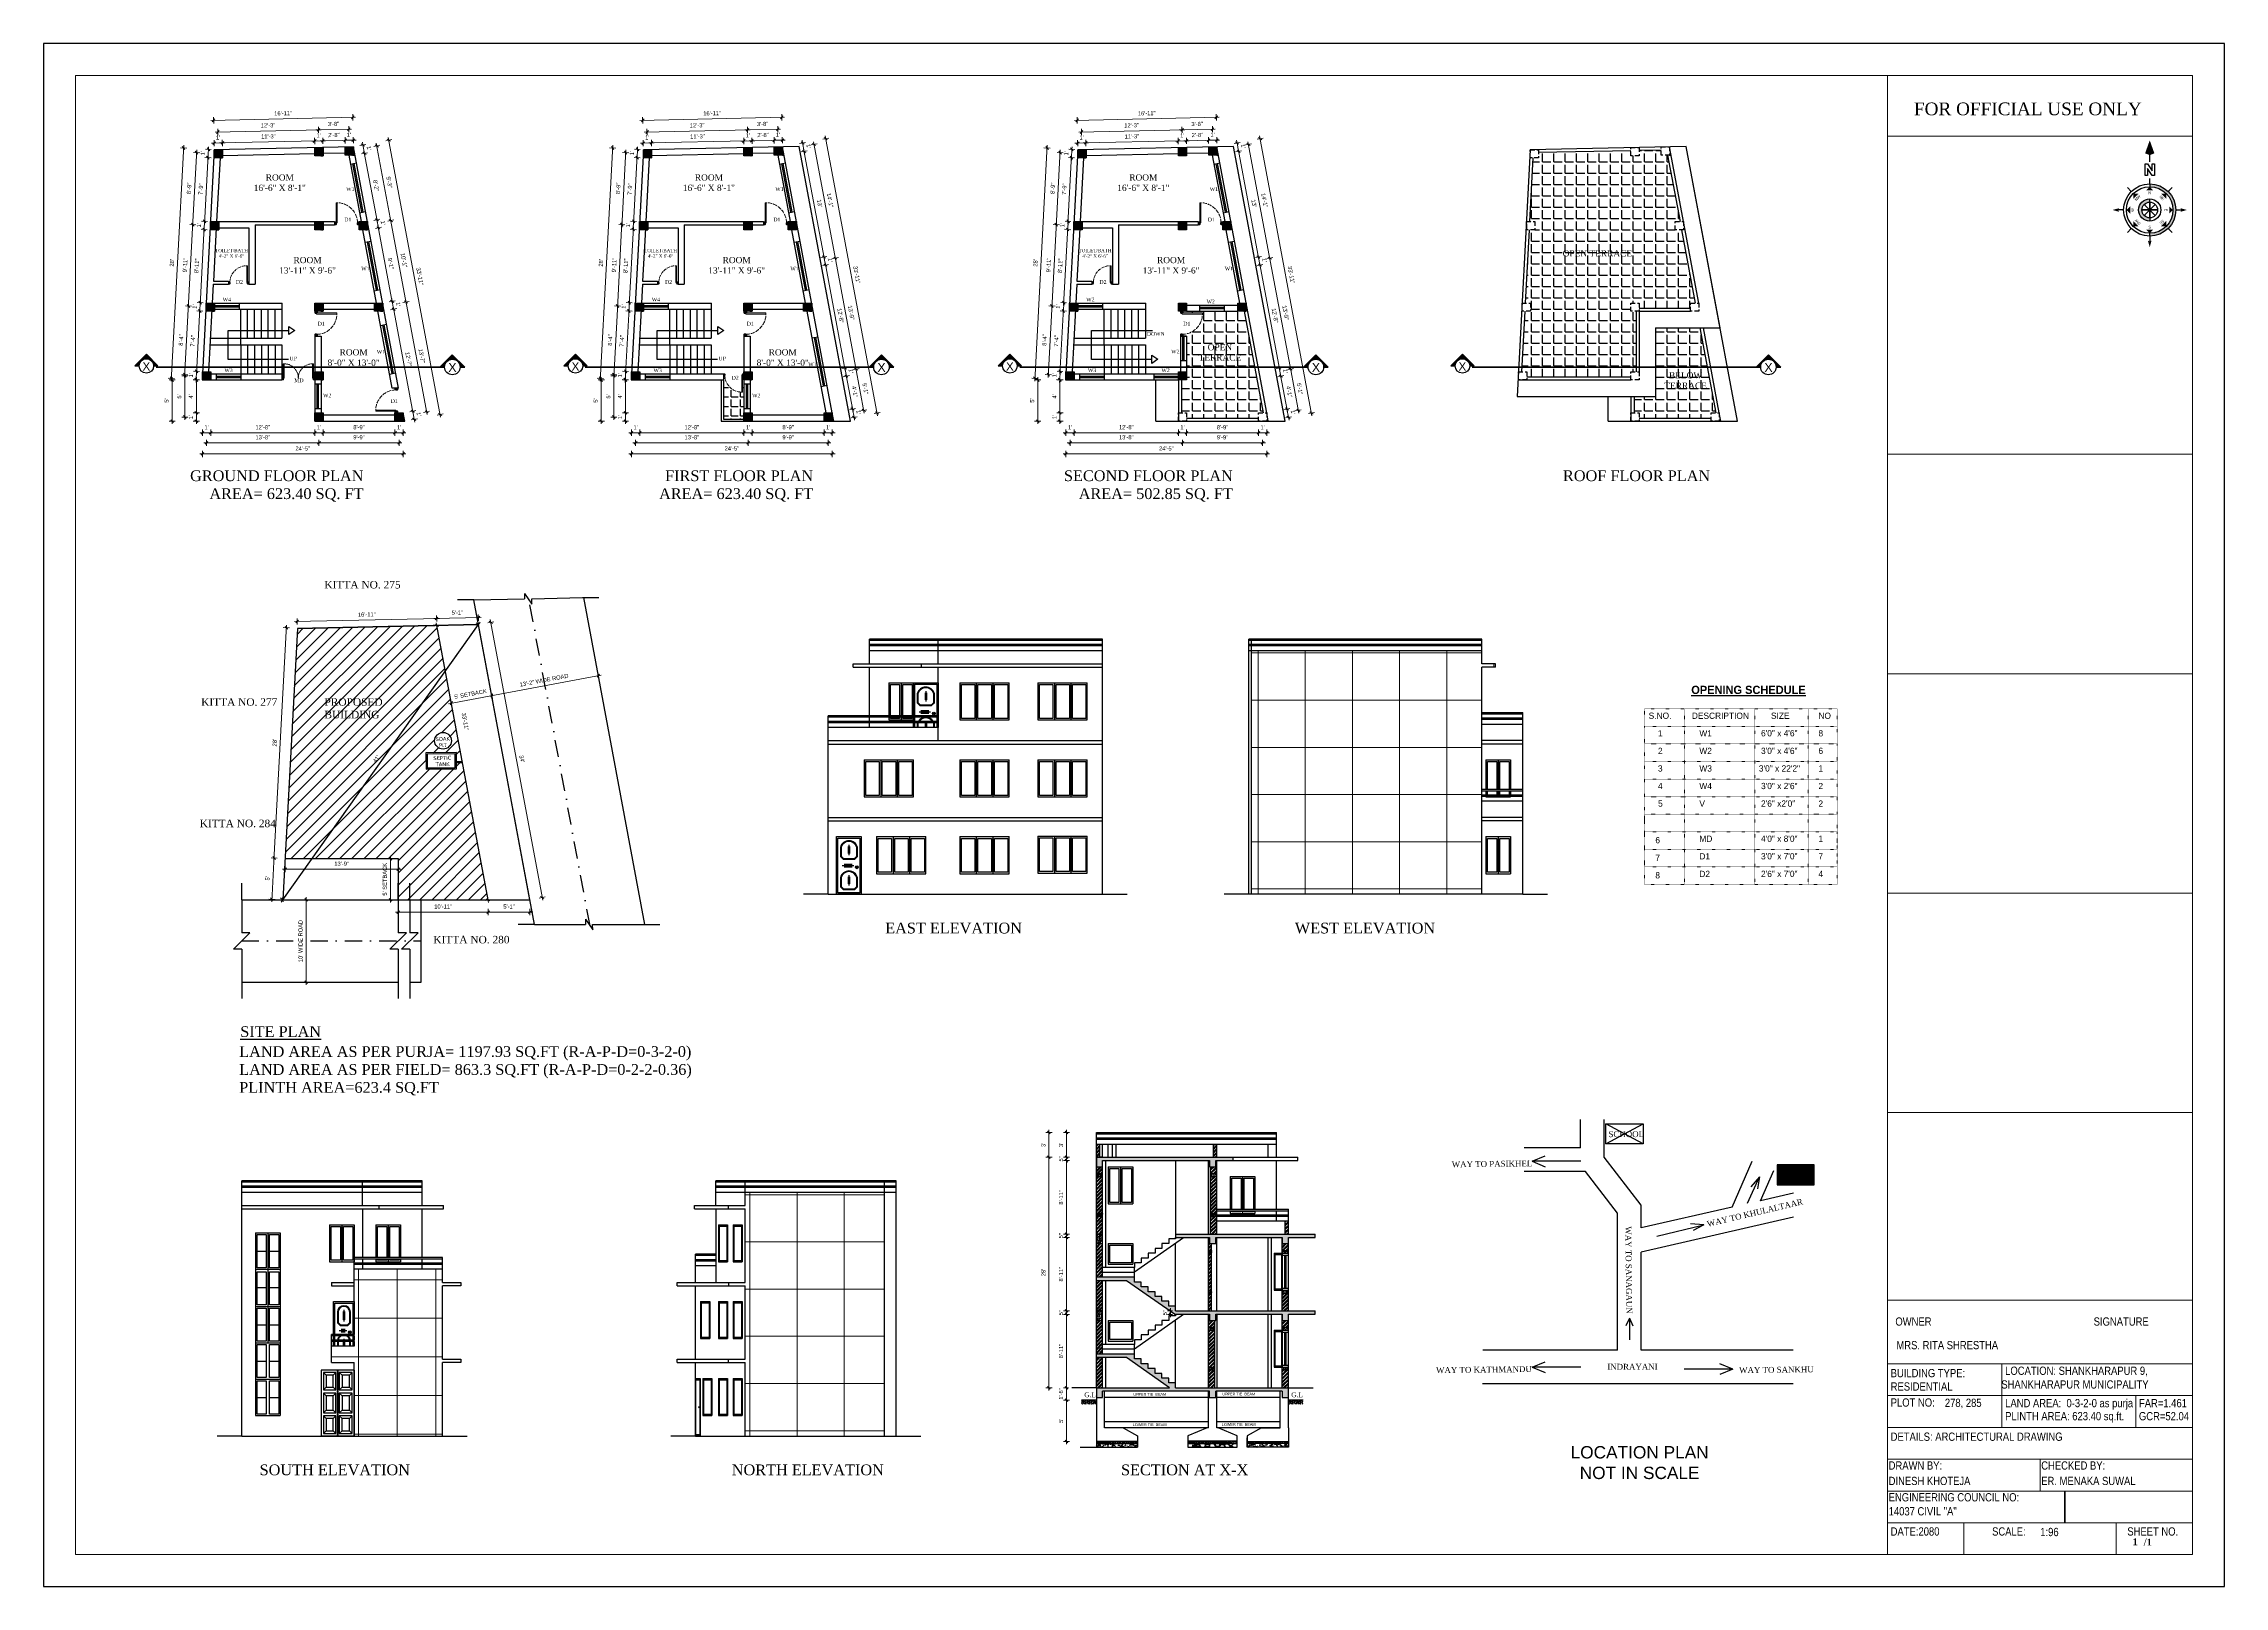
# Model space of a CAD drawing. Header units: inches. Extents: x 58262 to 64574, y -5508 to -3260.
# Drawn here: x 58262 to 61440, y -5508 to -3260 of the extents above; entities that cross this region are included whole.
import ezdxf
from ezdxf.enums import TextEntityAlignment as Align

# ---------------------------------------------------------------- set-up
doc = ezdxf.new("R2010")
doc.units = ezdxf.units.IN
doc.header["$MEASUREMENT"] = 0
for name, pattern in [('ACAD_ISO02W100', [15, 12, -3]), ('ACAD_ISO10W100', [18.5, 12, -3, 0.5, -3]), ('CONTINUA', [0]), ('DASHDOT', [1, 0.5, -0.25, 0, -0.25]), ('DOT', [0.25, 0, -0.25]), ('HIDDEN', [9.525, 6.35, -3.175])]:
    doc.linetypes.add(name, pattern=pattern)
for name, color, linetype, lineweight in [('1', 7, 'Continuous', 25), ('A-Wall', 250, 'Continuous', 40), ('A_hatch', 253, 'Continuous', 5), ('A_Title Text', 105, 'Continuous', 60), ('Dim - internal', 4, 'Continuous', 9), ('Door-window', 150, 'Continuous', 9), ('DW-SEC', 24, 'Continuous', 25), ('ELE1', 3, 'Continuous', 9), ('ELEVATION', 6, 'Continuous', 30), ('hatch', 30, 'Continuous', 5), ('PARAPET', 102, 'Continuous', 20), ('Text', 7, 'Continuous', 9), ('Text 0.200', 122, 'Continuous', 20), ('WALL', 240, 'Continuous', 30)]:
    doc.layers.add(name, color=color, linetype=linetype, lineweight=lineweight)
doc.layers.add('AG-DIAGRAM', color=7, linetype='Continuous', true_color=0xfecc66)
doc.layers.add('DIM', color=5, linetype='Continuous')
doc.layers.add('T-TEXT', color=1, linetype='Continuous')
doc.styles.add('Arial', font='arial.ttf')
doc.styles.add('CEAD 1', font='arial.ttf')
doc.styles.add('ordinary', font='ARIALN.TTF')
doc.styles.add('RomanS', font='stylu.ttf', dxfattribs={"height": 2})
doc.styles.add('salik subedi', font='arial.ttf')
doc.styles.get("Standard").update_dxf_attribs({"font": 'times.ttf'})
doc.styles.add('style2', font='stylu.ttf')
doc.styles.add('text-arial', font='arial.ttf', dxfattribs={"width": 0.95})
doc.styles.add('times new roman', font='times.ttf', dxfattribs={"height": 6})
doc.dimstyles.new('Sudeep', dxfattribs={"dimtxt": 6, "dimasz": 4, "dimexe": 4.5, "dimexo": 4.5, "dimgap": 5, "dimtad": 1, "dimdec": 0, "dimlunit": 4, "dimtxsty": 'Arial', "dimblk": 'OBLIQUE', "dimcen": 250, "dimdle": 4, "dimclrd": 86, "dimclre": 5, "dimclrt": 1, "dimadec": 0, "dimazin": 0, "dimtfac": 1, "dimtdec": 0, "dimtix": 1, "dimtmove": 1, "dimatfit": 3, "dimldrblk": 'OBLIQUE', "dimfxl": 4.5, "dimfxlon": 1, "dimfrac": 2, "dimlwd": 15, "dimlwe": 13, "dimarcsym": 0})
pattern_1 = [(0, (14939.397, 0), (0, 16.5), [12, -4.5]), (90, (14939.397, 0), (-16.5, 1e-15), [12, -4.5])]
pattern_2 = [(50, (-4311.282, -5210.4313), (3.58630091, -0.31376067), [0.375, -4.125]), (355, (-4311.282, -5210.4313), (-0.69375667, 3.76096067), [0.3, -3.3]), (100.4514445, (-4310.9832, -5210.4575), (2.89254423, 3.44719995), [0.31870096, -3.50571056]), (46.1842, (-4311.282, -5209.4313), (5.33620665, -0.8275964), [0.5625, -6.1875]), (96.6356355, (-4310.8374, -5209.5003), (4.67330973, 4.870593), [0.4780517, -5.2585688]), (351.184164, (-4311.282, -5209.4313), (4.67330973, 4.870593), [0.45, -4.95]), (21, (-4310.782, -5209.6813), (2.98453526, -2.01309445), [0.375, -4.125]), (326, (-4310.782, -5209.6813), (1.21657666, 3.62575023), [0.3, -3.3]), (71.451445, (-4310.5334, -5209.849), (4.20111188, 1.61265576), [0.31870095, -3.50571056]), (37.5, (-4311.2821, -5210.4313), (0.060799277, 1.66446927), [0, -3.26, 0, -3.35, 0, -3.3125]), (7.5, (-4311.2821, -5210.4313), (1.315347687, 1.97205856), [0, -1.91, 0, -3.185, 0, -1.2625]), (327.5, (-4312.3971, -5210.4313), (2.66911218, -0.11277436), [0, -1.25, 0, -3.9, 0, -5.175]), (317.5, (-4312.897, -5210.4313), (2.91593085, 0.50052491), [0, -1.625, 0, -2.59, 0, -3.675])]
pattern_3 = [(45, (-4311.282, -5210.4313), (-2.65165043, 2.65165043), []), (45, (-4309.5143, -5210.4313), (-2.65165043, 2.65165043), [])]

# ---------------------------------------------------------------- blocks, each defined once
blk = doc.blocks.new('Anno_North_J_Metric')
h = blk.add_hatch(color=0)
h.paths.add_polyline_path([(-4.17, 0), (-4.68, 0, 1), (4.68, 0), (4.17, 0, -1)])
h.paths.add_polyline_path([(1.41, 0), (2, 0, 1), (-2, 0), (-1.41, 0, -1)])
at = {"color": 0}
for p, q in [((-3.31, 3.31), (-4.01, 4.01)), ((0, 4.68), (0, 5.67)), ((3.31, 3.31), (4.01, 4.01)), ((-4.68, 0), (-5.67, 0)), ((-4.68, 0), (-4.17, 0)), ((-1.41, 0), (-2, 0)), ((1.41, 0), (-1.41, 0)), ((-1.41, 0), (1.41, 0)), ((1, 1), (-1, -1)), ((1, -1), (-1, 1)), ((-1, -1), (1, 1)), ((-1, 1), (1, -1)), ((0, -1.41), (0, 1.41)), ((0, 1.41), (0, -1.41)), ((1.41, 0), (2, 0)), ((4.68, 0), (4.17, 0)), ((4.68, 0), (5.67, 0)), ((8.67, 0), (9.83, 0)), ((-3.31, -3.31), (-4.01, -4.01)), ((3.31, -3.31), (4.01, -4.01)), ((0, -4.68), (0, -5.67))]:
    blk.add_line(p, q, dxfattribs=at)
at = {"color": 0, "linetype": 'ByBlock'}
for p, q in [((6.17, 0.82), (8.27, 0.82)), ((6.17, 0.4), (6.17, 0.82)), ((6.17, -0.44), (7.43, 0.4)), ((7.43, 0.4), (6.17, 0.4)), ((8.27, 0.4), (7.01, -0.44)), ((8.27, 0.82), (8.27, 0.4)), ((6.17, -0.86), (6.17, -0.44)), ((8.27, -0.86), (6.17, -0.86)), ((7.01, -0.44), (8.27, -0.44)), ((8.27, -0.44), (8.27, -0.86))]:
    blk.add_line(p, q, dxfattribs=at)
at = {"color": 0}
for radius in [4.68, 4.17, 2, 1.41]:
    blk.add_circle((0, 0), radius, dxfattribs=at)
for points in [[(0, 4.17), (0.67, 3.5), (-0.67, 3.5)], [(-0.33, 5.5), (0, 5.67), (0, 6.67)], [(0, 6.67), (0.33, 5.5), (0, 5.67)], [(-6.67, 0), (-5.5, 0.33), (-5.67, 0)], [(-5.5, -0.33), (-5.67, 0), (-6.67, 0)], [(-4.17, 0), (-3.5, 0.67), (-3.5, -0.67)], [(-2.95, 2.95), (-2, 2.95), (-2.95, 2)], [(2.95, 2.95), (2.95, 2), (2, 2.95)], [(4.17, 0), (3.5, -0.67), (3.5, 0.67)], [(12.5, 0), (10.17, 0.83), (9.83, 0)], [(9.83, 0), (10.17, -0.83), (12.5, 0)], [(-2.95, -2.95), (-2.95, -2), (-2, -2.95)], [(0, -4.17), (-0.67, -3.5), (0.67, -3.5)], [(2.95, -2.95), (2, -2.95), (2.95, -2)], [(0, -6.67), (-0.33, -5.5), (0, -5.67)], [(0.33, -5.5), (0, -5.67), (0, -6.67)]]:
    blk.add_solid(points, dxfattribs=at)
at = {"color": 0, "style": 'RomanS'}
for s, rotation, p in [('S', 270, (-3.33, 0)), ('SW', 45, (-2, 2)), ('NW', 315, (2, 2)), ('N', 270, (2.83, 0)), ('SE', 135, (-2, -2)), ('E', 180, (0, -2.67)), ('NE', 225, (2, -2))]:
    blk.add_text(s, height=0.5, rotation=rotation, dxfattribs=at).set_placement(p, align=Align.CENTER)
blk.add_text('W', height=0.5, dxfattribs=at).set_placement((0, 2.83), align=Align.CENTER)
blk = doc.blocks.new('_Oblique')
at = {"color": 0, "linetype": 'ByBlock', "lineweight": -2}
blk.add_line((-0.5, -0.5), (0.5, 0.5), dxfattribs=at)
blk = doc.blocks.new('*D625')
at = {"layer": 'A_Title Text', "color": 86, "lineweight": 15, "transparency": 16777216}
blk.add_line((58838.8, -4097.3), (58627.7, -4101.8), dxfattribs=at)
at = {"layer": 'A_Title Text', "color": 5, "lineweight": 13, "transparency": 16777216}
for p, q in [((58631.8, -4106.2), (58631.6, -4097.2)), ((58834.9, -4101.9), (58834.7, -4092.9))]:
    blk.add_line(p, q, dxfattribs=at)
at = {"layer": 'Defpoints', "color": 0, "transparency": 16777216}
for p in [(58631.7, -4101.7), (58631.9, -4111.8), (58835, -4107.5)]:
    blk.add_point(p, dxfattribs=at)
at = {"layer": 'A_Title Text', "color": 86, "lineweight": 15, "transparency": 16777216, "xscale": 4, "yscale": 4, "zscale": 4}
for p, rotation in [((58834.8, -4097.4), 1.217139986731945), ((58631.7, -4101.7), 181.2171399867319)]:
    blk.add_blockref('_Oblique', p, dxfattribs=dict(at, rotation=rotation))
at = {"layer": 'A_Title Text', "color": 1, "transparency": 16777216, "insert": (58733.1, -4091.5), "char_height": 6, "attachment_point": 5, "rotation": 1.2171, "style": 'Arial'}
blk.add_mtext('16\'-11"', dxfattribs=at)
blk = doc.blocks.new('*D626')
at = {"layer": 'A_Title Text', "color": 86, "lineweight": 15, "transparency": 16777216}
blk.add_line((58830.8, -4097.5), (58899.6, -4096), dxfattribs=at)
at = {"layer": 'A_Title Text', "color": 5, "lineweight": 13, "transparency": 16777216}
for p, q in [((58834.9, -4101.9), (58834.7, -4092.9)), ((58895.7, -4100.6), (58895.5, -4091.6))]:
    blk.add_line(p, q, dxfattribs=at)
at = {"layer": 'Defpoints', "color": 0, "transparency": 16777216}
for p in [(58895.6, -4096.1), (58835, -4107.5), (58895.8, -4106.2)]:
    blk.add_point(p, dxfattribs=at)
at = {"layer": 'A_Title Text', "color": 86, "lineweight": 15, "transparency": 16777216, "xscale": 4, "yscale": 4, "zscale": 4}
for p, rotation in [((58834.8, -4097.4), 181.217139986711), ((58895.6, -4096.1), 1.217139986710932)]:
    blk.add_blockref('_Oblique', p, dxfattribs=dict(at, rotation=rotation))
at = {"layer": 'A_Title Text', "color": 1, "transparency": 16777216, "insert": (58865, -4088.7), "char_height": 6, "attachment_point": 5, "rotation": 1.2171, "style": 'Arial'}
blk.add_mtext('5\'-1"', dxfattribs=at)
blk = doc.blocks.new('*D627')
at = {"layer": 'A_Title Text', "color": 86, "lineweight": 15, "transparency": 16777216}
blk.add_line((58597.8, -4450.4), (58616.1, -4107), dxfattribs=at)
at = {"layer": 'A_Title Text', "color": 5, "lineweight": 13, "transparency": 16777216}
for p, q in [((58620.4, -4111.2), (58611.4, -4110.7)), ((58602.5, -4446.6), (58593.5, -4446.2))]:
    blk.add_line(p, q, dxfattribs=at)
at = {"layer": 'Defpoints', "color": 0, "transparency": 16777216}
for p in [(58615.9, -4111), (58631.9, -4111.8), (58614, -4447.3)]:
    blk.add_point(p, dxfattribs=at)
at = {"layer": 'A_Title Text', "color": 86, "lineweight": 15, "transparency": 16777216, "xscale": 4, "yscale": 4, "zscale": 4}
for p, rotation in [((58615.9, -4111), 86.9515310710688), ((58598, -4446.4), 266.9515310710688)]:
    blk.add_blockref('_Oblique', p, dxfattribs=dict(at, rotation=rotation))
at = {"layer": 'A_Title Text', "color": 1, "transparency": 16777216, "insert": (58598.9, -4278.3), "char_height": 6, "attachment_point": 5, "rotation": 86.9515, "style": 'Arial'}
blk.add_mtext("28'", dxfattribs=at)
blk = doc.blocks.new('*D628')
at = {"layer": 'A_Title Text', "color": 5, "lineweight": 13, "transparency": 16777216}
for p, q in [((58602.5, -4446.6), (58593.5, -4446.2)), ((58599.3, -4506.6), (58590.3, -4506.2))]:
    blk.add_line(p, q, dxfattribs=at)
at = {"layer": 'A_Title Text', "color": 86, "lineweight": 15, "transparency": 16777216}
blk.add_line((58598.2, -4442.4), (58594.6, -4510.4), dxfattribs=at)
at = {"layer": 'Defpoints', "color": 0, "transparency": 16777216}
for p in [(58614, -4447.3), (58594.8, -4506.4), (58610.8, -4507.3)]:
    blk.add_point(p, dxfattribs=at)
at = {"layer": 'A_Title Text', "color": 86, "lineweight": 15, "transparency": 16777216, "xscale": 4, "yscale": 4, "zscale": 4}
for p, rotation in [((58598, -4446.4), 86.95153107111469), ((58594.8, -4506.4), 266.9515310711146)]:
    blk.add_blockref('_Oblique', p, dxfattribs=dict(at, rotation=rotation))
at = {"layer": 'A_Title Text', "color": 1, "transparency": 16777216, "insert": (58588.4, -4476), "char_height": 6, "attachment_point": 5, "rotation": 86.9515, "style": 'Arial'}
blk.add_mtext("5'", dxfattribs=at)
blk = doc.blocks.new('*D629')
at = {"layer": 'A_Title Text', "color": 86, "lineweight": 15, "transparency": 16777216}
blk.add_line((58610, -4462.7), (58782.8, -4462.7), dxfattribs=at)
at = {"layer": 'A_Title Text', "color": 5, "lineweight": 13, "transparency": 16777216}
for p, q in [((58614, -4458.2), (58614, -4467.2)), ((58778.8, -4458.2), (58778.8, -4467.2))]:
    blk.add_line(p, q, dxfattribs=at)
at = {"layer": 'Defpoints', "color": 0, "transparency": 16777216}
for p in [(58614, -4447.3), (58778.8, -4447.3), (58778.8, -4462.7)]:
    blk.add_point(p, dxfattribs=at)
at = {"layer": 'A_Title Text', "color": 86, "lineweight": 15, "transparency": 16777216, "xscale": 4, "yscale": 4, "zscale": 4, "rotation": 180}
blk.add_blockref('_Oblique', (58614, -4462.7), dxfattribs=at)
at = {"layer": 'A_Title Text', "color": 86, "lineweight": 15, "transparency": 16777216, "xscale": 4, "yscale": 4, "zscale": 4}
blk.add_blockref('_Oblique', (58778.8, -4462.7), dxfattribs=at)
at = {"layer": 'A_Title Text', "color": 1, "transparency": 16777216, "insert": (58696.4, -4454.6), "char_height": 6, "attachment_point": 5, "style": 'Arial'}
blk.add_mtext('13\'-9"', dxfattribs=at)
blk = doc.blocks.new('*D630')
at = {"layer": 'A_Title Text', "color": 5, "lineweight": 13, "transparency": 16777216}
for p, q in [((58772, -4447.3), (58763, -4447.3)), ((58772, -4507.3), (58763, -4507.3))]:
    blk.add_line(p, q, dxfattribs=at)
at = {"layer": 'A_Title Text', "color": 86, "lineweight": 15, "transparency": 16777216}
blk.add_line((58767.5, -4443.3), (58767.5, -4511.3), dxfattribs=at)
at = {"layer": 'Defpoints', "color": 0, "transparency": 16777216}
for p in [(58778.8, -4447.3), (58767.5, -4507.3), (58778.8, -4507.3)]:
    blk.add_point(p, dxfattribs=at)
at = {"layer": 'A_Title Text', "color": 86, "lineweight": 15, "transparency": 16777216, "xscale": 4, "yscale": 4, "zscale": 4}
for p, rotation in [((58767.5, -4447.3), 90), ((58767.5, -4507.3), 270)]:
    blk.add_blockref('_Oblique', p, dxfattribs=dict(at, rotation=rotation))
at = {"layer": 'A_Title Text', "color": 1, "transparency": 16777216, "insert": (58759.3, -4477.3), "char_height": 6, "width": 112.436, "attachment_point": 5, "rotation": 90, "style": 'Arial'}
blk.add_mtext("5' SETBACK", dxfattribs=at)
blk = doc.blocks.new('*D623')
at = {"layer": 'A_Title Text', "color": 86, "lineweight": 15, "transparency": 16777216}
blk.add_line((58774.8, -4525.1), (58913.8, -4525.1), dxfattribs=at)
at = {"layer": 'A_Title Text', "color": 5, "lineweight": 13, "transparency": 16777216}
for p, q in [((58778.8, -4520.6), (58778.8, -4529.6)), ((58909.8, -4520.6), (58909.8, -4529.6))]:
    blk.add_line(p, q, dxfattribs=at)
at = {"layer": 'Defpoints', "color": 0, "transparency": 16777216}
for p in [(58778.8, -4507.3), (58909.8, -4507.3), (58909.8, -4525.1)]:
    blk.add_point(p, dxfattribs=at)
at = {"layer": 'A_Title Text', "color": 86, "lineweight": 15, "transparency": 16777216, "xscale": 4, "yscale": 4, "zscale": 4, "rotation": 180}
blk.add_blockref('_Oblique', (58778.8, -4525.1), dxfattribs=at)
at = {"layer": 'A_Title Text', "color": 86, "lineweight": 15, "transparency": 16777216, "xscale": 4, "yscale": 4, "zscale": 4}
blk.add_blockref('_Oblique', (58909.8, -4525.1), dxfattribs=at)
at = {"layer": 'A_Title Text', "color": 1, "transparency": 16777216, "insert": (58844.3, -4517.1), "char_height": 6, "attachment_point": 5, "style": 'Arial'}
blk.add_mtext('10\'-11"', dxfattribs=at)
blk = doc.blocks.new('*D631')
at = {"layer": 'A_Title Text', "color": 86, "lineweight": 15, "transparency": 16777216}
blk.add_line((58905.8, -4525.1), (58974.8, -4525.1), dxfattribs=at)
at = {"layer": 'A_Title Text', "color": 5, "lineweight": 13, "transparency": 16777216}
for p, q in [((58909.8, -4520.6), (58909.8, -4529.6)), ((58970.8, -4520.6), (58970.8, -4529.6))]:
    blk.add_line(p, q, dxfattribs=at)
at = {"layer": 'Defpoints', "color": 0, "transparency": 16777216}
for p in [(58909.8, -4507.3), (58970.8, -4507.3), (58970.8, -4525.1)]:
    blk.add_point(p, dxfattribs=at)
at = {"layer": 'A_Title Text', "color": 86, "lineweight": 15, "transparency": 16777216, "xscale": 4, "yscale": 4, "zscale": 4, "rotation": 180}
blk.add_blockref('_Oblique', (58909.8, -4525.1), dxfattribs=at)
at = {"layer": 'A_Title Text', "color": 86, "lineweight": 15, "transparency": 16777216, "xscale": 4, "yscale": 4, "zscale": 4}
blk.add_blockref('_Oblique', (58970.8, -4525.1), dxfattribs=at)
at = {"layer": 'A_Title Text', "color": 1, "transparency": 16777216, "insert": (58940.3, -4517.1), "char_height": 6, "attachment_point": 5, "style": 'Arial'}
blk.add_mtext('5\'-1"', dxfattribs=at)
blk = doc.blocks.new('*D632')
at = {"layer": 'A_Title Text', "color": 86, "lineweight": 15, "transparency": 16777216}
blk.add_line((58912.9, -4098.9), (58989.4, -4507.9), dxfattribs=at)
at = {"layer": 'A_Title Text', "color": 5, "lineweight": 13, "transparency": 16777216}
for p, q in [((58909.2, -4103.7), (58918.1, -4102)), ((58984.2, -4504.8), (58993.1, -4503.1))]:
    blk.add_line(p, q, dxfattribs=at)
at = {"layer": 'Defpoints', "color": 0, "transparency": 16777216}
for p in [(58895.8, -4106.2), (58970.8, -4507.3), (58988.7, -4503.9)]:
    blk.add_point(p, dxfattribs=at)
at = {"layer": 'A_Title Text', "color": 86, "lineweight": 15, "transparency": 16777216, "xscale": 4, "yscale": 4, "zscale": 4}
for p, rotation in [((58913.7, -4102.9), 100.5925493306747), ((58988.7, -4503.9), 280.5925493306747)]:
    blk.add_blockref('_Oblique', p, dxfattribs=dict(at, rotation=rotation))
at = {"layer": 'A_Title Text', "color": 1, "transparency": 16777216, "insert": (58959.1, -4301.9), "char_height": 6, "attachment_point": 5, "rotation": 280.5925, "style": 'Arial'}
blk.add_mtext("34'", dxfattribs=at)
blk = doc.blocks.new('*D633')
at = {"layer": 'A_Title Text', "color": 5, "lineweight": 13, "transparency": 16777216}
for p, q in [((58835, -4107.5), (58830.6, -4108.3)), ((58909.8, -4507.3), (58905.4, -4508.1))]:
    blk.add_line(p, q, dxfattribs=at)
at = {"layer": 'A_Title Text', "color": 86, "lineweight": 15, "transparency": 16777216}
blk.add_line((58910.5, -4511.2), (58834.3, -4103.6), dxfattribs=at)
at = {"layer": 'Defpoints', "color": 0, "transparency": 16777216}
for p in [(58835, -4107.5), (58835, -4107.5), (58909.8, -4507.3)]:
    blk.add_point(p, dxfattribs=at)
at = {"layer": 'A_Title Text', "color": 86, "lineweight": 15, "transparency": 16777216, "xscale": 4, "yscale": 4, "zscale": 4}
for p, rotation in [((58835, -4107.5), 100.5925493306756), ((58909.8, -4507.3), 280.5925493306756)]:
    blk.add_blockref('_Oblique', p, dxfattribs=dict(at, rotation=rotation))
at = {"layer": 'A_Title Text', "color": 1, "transparency": 16777216, "insert": (58876.5, -4247.5), "char_height": 6, "attachment_point": 5, "rotation": 280.5925, "style": 'Arial'}
blk.add_mtext('33\'-11"', dxfattribs=at)
blk = doc.blocks.new('*D634')
at = {"layer": 'A_Title Text', "color": 86, "lineweight": 15, "transparency": 16777216}
blk.add_line((58608.5, -4510.5), (58898.2, -4102.9), dxfattribs=at)
at = {"layer": 'A_Title Text', "color": 5, "lineweight": 13, "transparency": 16777216}
for p, q in [((58895.8, -4106.2), (58892.2, -4103.6)), ((58610.8, -4507.3), (58607.2, -4504.6))]:
    blk.add_line(p, q, dxfattribs=at)
at = {"layer": 'Defpoints', "color": 0, "transparency": 16777216}
for p in [(58895.8, -4106.2), (58895.8, -4106.2), (58610.8, -4507.3)]:
    blk.add_point(p, dxfattribs=at)
at = {"layer": 'A_Title Text', "color": 86, "lineweight": 15, "transparency": 16777216, "xscale": 4, "yscale": 4, "zscale": 4}
for p, rotation in [((58895.8, -4106.2), 54.60090531326018), ((58610.8, -4507.3), 234.6009053132602)]:
    blk.add_blockref('_Oblique', p, dxfattribs=dict(at, rotation=rotation))
at = {"layer": 'A_Title Text', "color": 1, "transparency": 16777216, "insert": (58746.8, -4302.1), "char_height": 6, "attachment_point": 5, "rotation": 54.6009, "style": 'Arial'}
blk.add_mtext("41'", dxfattribs=at)
blk = doc.blocks.new('*D635')
at = {"layer": 'A_Title Text', "color": 5, "lineweight": 13, "transparency": 16777216}
for p, q in [((58649.1, -4507.3), (58640.1, -4507.3)), ((58649.1, -4627.3), (58640.1, -4627.3))]:
    blk.add_line(p, q, dxfattribs=at)
at = {"layer": 'A_Title Text', "color": 86, "lineweight": 15, "transparency": 16777216}
blk.add_line((58644.6, -4503.3), (58644.6, -4631.3), dxfattribs=at)
at = {"layer": 'Defpoints', "color": 0, "transparency": 16777216}
for p in [(58681.6, -4507.3), (58644.6, -4627.3), (58664.8, -4627.3)]:
    blk.add_point(p, dxfattribs=at)
at = {"layer": 'A_Title Text', "color": 86, "lineweight": 15, "transparency": 16777216, "xscale": 4, "yscale": 4, "zscale": 4}
for p, rotation in [((58644.6, -4507.3), 90), ((58644.6, -4627.3), 270)]:
    blk.add_blockref('_Oblique', p, dxfattribs=dict(at, rotation=rotation))
at = {"layer": 'A_Title Text', "color": 1, "transparency": 16777216, "insert": (58636.5, -4567.3), "char_height": 6, "width": 68.185, "attachment_point": 5, "rotation": 90, "style": 'Arial'}
blk.add_mtext("10' WIDE ROAD", dxfattribs=at)
blk = doc.blocks.new('*D624')
at = {"layer": 'A_Title Text', "color": 86, "lineweight": 15, "transparency": 16777216}
blk.add_line((58911.3, -4210.4), (59074.4, -4179.9), dxfattribs=at)
at = {"layer": 'A_Title Text', "color": 5, "lineweight": 13, "transparency": 16777216}
for p, q in [((59069.7, -4176.2), (59071.3, -4185.1)), ((58914.4, -4205.3), (58916, -4214.1))]:
    blk.add_line(p, q, dxfattribs=at)
at = {"layer": 'Defpoints', "color": 0, "transparency": 16777216}
for p in [(59051.1, -4077.2), (58895.8, -4106.2), (59070.5, -4180.7)]:
    blk.add_point(p, dxfattribs=at)
at = {"layer": 'A_Title Text', "color": 86, "lineweight": 15, "transparency": 16777216, "xscale": 4, "yscale": 4, "zscale": 4}
for p, rotation in [((59070.5, -4180.7), 10.59254933067285), ((58915.2, -4209.7), 190.5925493306728)]:
    blk.add_blockref('_Oblique', p, dxfattribs=dict(at, rotation=rotation))
at = {"layer": 'A_Title Text', "color": 1, "transparency": 16777216, "insert": (58991.4, -4187.2), "char_height": 6, "width": 94.95, "attachment_point": 5, "rotation": 10.5925, "style": 'Arial'}
blk.add_mtext('13\'-2" WIDE ROAD', dxfattribs=at)
blk = doc.blocks.new('*D636')
at = {"layer": 'A_Title Text', "color": 86, "lineweight": 15, "transparency": 16777216}
blk.add_line((58852.3, -4221.5), (58919.1, -4209), dxfattribs=at)
at = {"layer": 'A_Title Text', "color": 5, "lineweight": 13, "transparency": 16777216}
for p, q in [((58855.4, -4216.3), (58857, -4225.2)), ((58914.4, -4205.3), (58916, -4214.1))]:
    blk.add_line(p, q, dxfattribs=at)
at = {"layer": 'Defpoints', "color": 0, "transparency": 16777216}
for p in [(58847.5, -4174.2), (58906.5, -4163.2), (58915.2, -4209.7)]:
    blk.add_point(p, dxfattribs=at)
at = {"layer": 'A_Title Text', "color": 86, "lineweight": 15, "transparency": 16777216, "xscale": 4, "yscale": 4, "zscale": 4}
for p, rotation in [((58856.2, -4220.7), 190.5925493306733), ((58915.2, -4209.7), 10.59254933067322)]:
    blk.add_blockref('_Oblique', p, dxfattribs=dict(at, rotation=rotation))
at = {"layer": 'A_Title Text', "color": 1, "transparency": 16777216, "insert": (58884.2, -4207.3), "char_height": 6, "width": 53.958, "attachment_point": 5, "rotation": 10.5925, "style": 'Arial'}
blk.add_mtext("5' SETBACK", dxfattribs=at)
blk = doc.blocks.new("D 3'")
at = {"layer": 'Door-window', "linetype": 'Continuous', "ltscale": 0.25}
for p, q in [((3749.6, -16741), (3749.6, -16711.5)), ((3751.1, -16711.5), (3749.6, -16711.5)), ((3751.1, -16741), (3751.1, -16711.5)), ((3747.1, -16743.5), (3747.1, -16739.5)), ((3747.1, -16739.5), (3749.6, -16739.5)), ((3747.1, -16743.5), (3749.1, -16743.5)), ((3749.1, -16743.5), (3750.1, -16742.5)), ((3749.6, -16741), (3751.1, -16741)), ((3750.1, -16742.5), (3750.1, -16741)), ((3780.1, -16742.5), (3780.1, -16741)), ((3780.6, -16741), (3780.1, -16741)), ((3781.1, -16743.5), (3780.1, -16742.5)), ((3783.1, -16739.5), (3780.6, -16739.5)), ((3780.6, -16739.5), (3780.6, -16741)), ((3783.1, -16743.5), (3781.1, -16743.5)), ((3783.1, -16743.5), (3783.1, -16739.5))]:
    blk.add_line(p, q, dxfattribs=at)
at = {"layer": 'Door-window', "linetype": 'ACAD_ISO02W100', "ltscale": 0.5}
blk.add_arc((3751.1, -16741), 29.5, 0, 90, dxfattribs=at)
at = {"layer": 'hatch', "color": 8}
for p, q in [((3747.1, -16743.5), (3748.2, -16739.5)), ((3747.1, -16743.5), (3749.6, -16740.4)), ((3747.1, -16743.5), (3750.1, -16741.2)), ((3783.1, -16743.5), (3780.1, -16741.2)), ((3783.1, -16743.5), (3780.6, -16740.4)), ((3783.1, -16743.5), (3782.1, -16739.5))]:
    blk.add_line(p, q, dxfattribs=at)
for centre, radius, start, end in [((3747.4, -16743.6), 2.93, 20.9872, 95.0825), ((3747.4, -16743.6), 1.42, 5.1372, 101.4864), ((3782.9, -16743.6), 2.93, 84.9175, 159.0128), ((3782.9, -16743.6), 1.42, 78.5136, 174.8628)]:
    blk.add_arc(centre, radius, start, end, dxfattribs=at)
blk = doc.blocks.new('A$C6FA92B9D')
at = {"layer": 'Door-window', "linetype": 'Continuous', "ltscale": 0.25}
for p, q in [((20.8, 46), (0, 46)), ((0, 44.8), (0, 46)), ((20.8, 44.8), (0, 44.8)), ((19.6, 48), (19.6, 46)), ((23.6, 48), (19.6, 48)), ((23.6, 48), (19.6, 48)), ((19.6, 46), (20.8, 46)), ((20.8, 46), (20.8, 45.6)), ((20.8, 46), (20.8, 44.8)), ((22.8, 45.6), (20.8, 45.6)), ((23.6, 46.4), (22.8, 45.6)), ((23.6, 48), (23.6, 46.4)), ((20.8, 3.2), (0, 3.2)), ((0, 3.2), (0, 2)), ((20.8, 2), (0, 2)), ((19.6, 2), (20.8, 2)), ((19.6, 0), (19.6, 2)), ((23.6, 0), (19.6, 0)), ((23.6, 0), (19.6, 0)), ((20.8, 2), (20.8, 3.2)), ((20.8, 2), (20.8, 2.4)), ((22.8, 2.4), (20.8, 2.4)), ((23.6, 1.6), (22.8, 2.4)), ((23.6, 0), (23.6, 1.6))]:
    blk.add_line(p, q, dxfattribs=at)
at = {"layer": 'Door-window', "linetype": 'ACAD_ISO02W100', "ltscale": 0.25}
for centre, start, end in [((20.8, 44.8), 180, 270), ((20.8, 3.2), 90, 180)]:
    blk.add_arc(centre, 20.8, start, end, dxfattribs=at)
at = {"layer": 'hatch', "color": 8}
for p, q in [((23.6, 48), (19.6, 46.9)), ((23.6, 48), (20.8, 45.7)), ((23.6, 48), (21.8, 45.6)), ((23.6, 0), (19.6, 1.1)), ((23.6, 0), (20.8, 2.3)), ((23.6, 0), (21.8, 2.4))]:
    blk.add_line(p, q, dxfattribs=at)
for centre, radius, start, end in [((23.7, 47.8), 2.35, 174.9175, 249.0128), ((23.7, 47.8), 1.13, 168.5136, 264.8628), ((23.7, 0.2), 2.35, 110.9872, 185.0825), ((23.7, 0.2), 1.13, 95.1372, 191.4864)]:
    blk.add_arc(centre, radius, start, end, dxfattribs=at)
blk = doc.blocks.new('SECTION-TAG')
at = {"layer": 'hatch'}
h = blk.add_hatch(color=256, dxfattribs=at)
h.dxf.hatch_style = 1
h.paths.add_polyline_path([(0.22, 0), (0.352, 0), (0, 0.352), (-0.352, 0), (-0.22, 0, -1)])
at = {"layer": 'AG-DIAGRAM'}
for p, q in [((0, 0.352), (-0.352, 0)), ((-0.352, 0), (-0.22, 0)), ((0.352, 0), (0, 0.352)), ((0.22, 0), (0.352, 0))]:
    blk.add_line(p, q, dxfattribs=at)
blk.add_circle((0, 0), 0.22, dxfattribs=at)
blk = doc.blocks.new('*D665')
at = {"layer": 'A_Title Text', "color": 5, "lineweight": 13, "transparency": 16777216}
for p, q in [((58522.7, -3408.9), (58522.5, -3399.9)), ((58510.7, -3409.2), (58510.5, -3400.2))]:
    blk.add_line(p, q, dxfattribs=at)
at = {"layer": 'A_Title Text', "color": 86, "lineweight": 15, "transparency": 16777216}
for p, q in [((58510.6, -3404.7), (58506.6, -3404.8)), ((58510.6, -3404.7), (58522.6, -3404.4)), ((58522.6, -3404.4), (58526.6, -3404.3))]:
    blk.add_line(p, q, dxfattribs=at)
at = {"layer": 'Defpoints', "color": 0, "transparency": 16777216}
for p in [(58510.8, -3414.3), (58522.6, -3404.4), (58522.8, -3414.1)]:
    blk.add_point(p, dxfattribs=at)
at = {"layer": 'A_Title Text', "color": 86, "lineweight": 15, "transparency": 16777216, "xscale": 4, "yscale": 4, "zscale": 4}
for p, rotation in [((58510.6, -3404.7), 1.219298693830382), ((58522.6, -3404.4), 181.2192986938304)]:
    blk.add_blockref('_Oblique', p, dxfattribs=dict(at, rotation=rotation))
at = {"layer": 'A_Title Text', "color": 1, "transparency": 16777216, "insert": (58516.4, -3396.5), "char_height": 6, "attachment_point": 5, "rotation": 1.2193, "style": 'Arial'}
blk.add_mtext("1'", dxfattribs=at)
blk = doc.blocks.new('*D666')
at = {"layer": 'A_Title Text', "color": 5, "lineweight": 13, "transparency": 16777216}
for p, q in [((58522.7, -3408.9), (58522.5, -3399.9)), ((58657.2, -3406.1), (58657, -3397.1))]:
    blk.add_line(p, q, dxfattribs=at)
at = {"layer": 'A_Title Text', "color": 86, "lineweight": 15, "transparency": 16777216}
blk.add_line((58518.6, -3404.5), (58661.1, -3401.5), dxfattribs=at)
at = {"layer": 'Defpoints', "color": 0, "transparency": 16777216}
for p in [(58522.8, -3414.1), (58657.1, -3401.6), (58657.3, -3411.2)]:
    blk.add_point(p, dxfattribs=at)
at = {"layer": 'A_Title Text', "color": 86, "lineweight": 15, "transparency": 16777216, "xscale": 4, "yscale": 4, "zscale": 4}
for p, rotation in [((58657.1, -3401.6), 1.219298693831183), ((58522.6, -3404.4), 181.2192986938312)]:
    blk.add_blockref('_Oblique', p, dxfattribs=dict(at, rotation=rotation))
at = {"layer": 'A_Title Text', "color": 1, "transparency": 16777216, "insert": (58589.7, -3394.9), "char_height": 6, "attachment_point": 5, "rotation": 1.2193, "style": 'Arial'}
blk.add_mtext('11\'-3"', dxfattribs=at)
blk = doc.blocks.new('*D667')
at = {"layer": 'A_Title Text', "color": 5, "lineweight": 13, "transparency": 16777216}
for p, q in [((58657.2, -3406.1), (58657, -3397.1)), ((58669.2, -3405.8), (58669, -3396.8))]:
    blk.add_line(p, q, dxfattribs=at)
at = {"layer": 'A_Title Text', "color": 86, "lineweight": 15, "transparency": 16777216}
for p, q in [((58657.1, -3401.6), (58653.1, -3401.6)), ((58657.1, -3401.6), (58669.1, -3401.3)), ((58669.1, -3401.3), (58673.1, -3401.2))]:
    blk.add_line(p, q, dxfattribs=at)
at = {"layer": 'Defpoints', "color": 0, "transparency": 16777216}
for p in [(58657.3, -3411.2), (58669.1, -3401.3), (58669.3, -3411)]:
    blk.add_point(p, dxfattribs=at)
at = {"layer": 'A_Title Text', "color": 86, "lineweight": 15, "transparency": 16777216, "xscale": 4, "yscale": 4, "zscale": 4}
for p, rotation in [((58657.1, -3401.6), 1.219298693831181), ((58669.1, -3401.3), 181.2192986938312)]:
    blk.add_blockref('_Oblique', p, dxfattribs=dict(at, rotation=rotation))
at = {"layer": 'A_Title Text', "color": 1, "transparency": 16777216, "insert": (58662.9, -3393.4), "char_height": 6, "attachment_point": 5, "rotation": 1.2193, "style": 'Arial'}
blk.add_mtext("1'", dxfattribs=at)
blk = doc.blocks.new('*D668')
at = {"layer": 'A_Title Text', "color": 5, "lineweight": 13, "transparency": 16777216}
for p, q in [((58669.2, -3405.8), (58669, -3396.8)), ((58701.5, -3405.1), (58701.3, -3396.1))]:
    blk.add_line(p, q, dxfattribs=at)
at = {"layer": 'A_Title Text', "color": 86, "lineweight": 15, "transparency": 16777216}
blk.add_line((58665.1, -3401.4), (58705.4, -3400.5), dxfattribs=at)
at = {"layer": 'Defpoints', "color": 0, "transparency": 16777216}
for p in [(58669.3, -3411), (58701.4, -3400.6), (58701.6, -3410.3)]:
    blk.add_point(p, dxfattribs=at)
at = {"layer": 'A_Title Text', "color": 86, "lineweight": 15, "transparency": 16777216, "xscale": 4, "yscale": 4, "zscale": 4}
for p, rotation in [((58669.1, -3401.3), 181.2192986938312), ((58701.4, -3400.6), 1.219298693831183)]:
    blk.add_blockref('_Oblique', p, dxfattribs=dict(at, rotation=rotation))
at = {"layer": 'A_Title Text', "color": 1, "transparency": 16777216, "insert": (58685.1, -3392.9), "char_height": 6, "attachment_point": 5, "rotation": 1.2193, "style": 'Arial'}
blk.add_mtext('2\'-8"', dxfattribs=at)
blk = doc.blocks.new('*D669')
at = {"layer": 'A_Title Text', "color": 5, "lineweight": 13, "transparency": 16777216}
for p, q in [((58701.5, -3405.1), (58701.3, -3396.1)), ((58713.5, -3404.9), (58713.3, -3395.9))]:
    blk.add_line(p, q, dxfattribs=at)
at = {"layer": 'A_Title Text', "color": 86, "lineweight": 15, "transparency": 16777216}
for p, q in [((58701.4, -3400.6), (58697.4, -3400.7)), ((58701.4, -3400.6), (58713.4, -3400.4)), ((58713.4, -3400.4), (58717.4, -3400.3))]:
    blk.add_line(p, q, dxfattribs=at)
at = {"layer": 'Defpoints', "color": 0, "transparency": 16777216}
for p in [(58701.6, -3410.3), (58713.4, -3400.4), (58713.6, -3410)]:
    blk.add_point(p, dxfattribs=at)
at = {"layer": 'A_Title Text', "color": 86, "lineweight": 15, "transparency": 16777216, "xscale": 4, "yscale": 4, "zscale": 4}
for p, rotation in [((58701.4, -3400.6), 1.219298693831181), ((58713.4, -3400.4), 181.2192986938312)]:
    blk.add_blockref('_Oblique', p, dxfattribs=dict(at, rotation=rotation))
at = {"layer": 'A_Title Text', "color": 1, "transparency": 16777216, "insert": (58707.2, -3392.5), "char_height": 6, "attachment_point": 5, "rotation": 1.2193, "style": 'Arial'}
blk.add_mtext("1'", dxfattribs=at)
blk = doc.blocks.new('*D670')
at = {"layer": 'A_Title Text', "color": 86, "lineweight": 15, "transparency": 16777216}
blk.add_line((58512.1, -3388.5), (58666.6, -3385.2), dxfattribs=at)
at = {"layer": 'A_Title Text', "color": 5, "lineweight": 13, "transparency": 16777216}
for p, q in [((58516.2, -3392.9), (58516, -3383.9)), ((58662.7, -3389.8), (58662.5, -3380.8))]:
    blk.add_line(p, q, dxfattribs=at)
at = {"layer": 'Defpoints', "color": 0, "transparency": 16777216}
for p in [(58662.6, -3385.3), (58516.8, -3420.3), (58663.3, -3417.2)]:
    blk.add_point(p, dxfattribs=at)
at = {"layer": 'A_Title Text', "color": 86, "lineweight": 15, "transparency": 16777216, "xscale": 4, "yscale": 4, "zscale": 4}
for p, rotation in [((58516.1, -3388.4), 181.2201277268301), ((58662.6, -3385.3), 1.220127726830044)]:
    blk.add_blockref('_Oblique', p, dxfattribs=dict(at, rotation=rotation))
at = {"layer": 'A_Title Text', "color": 1, "transparency": 16777216, "insert": (58589.2, -3378.8), "char_height": 6, "attachment_point": 5, "rotation": 1.2201, "style": 'Arial'}
blk.add_mtext('12\'-3"', dxfattribs=at)
blk = doc.blocks.new('*D671')
at = {"layer": 'A_Title Text', "color": 86, "lineweight": 15, "transparency": 16777216}
blk.add_line((58658.6, -3385.4), (58710.9, -3384.3), dxfattribs=at)
at = {"layer": 'A_Title Text', "color": 5, "lineweight": 13, "transparency": 16777216}
for p, q in [((58662.7, -3389.8), (58662.5, -3380.8)), ((58707, -3388.8), (58706.8, -3379.8))]:
    blk.add_line(p, q, dxfattribs=at)
at = {"layer": 'Defpoints', "color": 0, "transparency": 16777216}
for p in [(58706.9, -3384.3), (58663.3, -3417.2), (58707.6, -3416.3)]:
    blk.add_point(p, dxfattribs=at)
at = {"layer": 'A_Title Text', "color": 86, "lineweight": 15, "transparency": 16777216, "xscale": 4, "yscale": 4, "zscale": 4}
for p, rotation in [((58662.6, -3385.3), 181.2201277268387), ((58706.9, -3384.3), 1.220127726838669)]:
    blk.add_blockref('_Oblique', p, dxfattribs=dict(at, rotation=rotation))
at = {"layer": 'A_Title Text', "color": 1, "transparency": 16777216, "insert": (58684.6, -3376.8), "char_height": 6, "attachment_point": 5, "rotation": 1.2201, "style": 'Arial'}
blk.add_mtext('3\'-8"', dxfattribs=at)
blk = doc.blocks.new('*D637')
at = {"layer": 'A_Title Text', "color": 86, "lineweight": 15, "transparency": 16777216}
blk.add_line((58505.9, -3371.5), (58716.7, -3367), dxfattribs=at)
at = {"layer": 'A_Title Text', "color": 5, "lineweight": 13, "transparency": 16777216}
for p, q in [((58510, -3375.9), (58509.8, -3366.9)), ((58712.8, -3371.6), (58712.6, -3362.6))]:
    blk.add_line(p, q, dxfattribs=at)
at = {"layer": 'Defpoints', "color": 0, "transparency": 16777216}
for p in [(58712.7, -3367.1), (58510.8, -3414.3), (58713.6, -3410)]:
    blk.add_point(p, dxfattribs=at)
at = {"layer": 'A_Title Text', "color": 86, "lineweight": 15, "transparency": 16777216, "xscale": 4, "yscale": 4, "zscale": 4}
for p, rotation in [((58712.7, -3367.1), 1.219298693351797), ((58509.9, -3371.4), 181.2192986933518)]:
    blk.add_blockref('_Oblique', p, dxfattribs=dict(at, rotation=rotation))
at = {"layer": 'A_Title Text', "color": 1, "transparency": 16777216, "insert": (58611.1, -3361.2), "char_height": 6, "attachment_point": 5, "rotation": 1.2193, "style": 'Arial'}
blk.add_mtext('16\'-11"', dxfattribs=at)
blk = doc.blocks.new('*D638')
at = {"layer": 'A_Title Text', "color": 86, "lineweight": 15, "transparency": 16777216}
blk.add_line((58466.3, -3407.9), (58448, -3751.4), dxfattribs=at)
at = {"layer": 'A_Title Text', "color": 5, "lineweight": 13, "transparency": 16777216}
for p, q in [((58470.6, -3412.2), (58461.6, -3411.7)), ((58452.7, -3747.6), (58443.7, -3747.1))]:
    blk.add_line(p, q, dxfattribs=at)
at = {"layer": 'Defpoints', "color": 0, "transparency": 16777216}
for p in [(58510.8, -3414.3), (58448.2, -3747.4), (58492.9, -3749.8)]:
    blk.add_point(p, dxfattribs=at)
at = {"layer": 'A_Title Text', "color": 86, "lineweight": 15, "transparency": 16777216, "xscale": 4, "yscale": 4, "zscale": 4}
for p, rotation in [((58466.1, -3411.9), 86.95153107106873), ((58448.2, -3747.4), 266.9515310710688)]:
    blk.add_blockref('_Oblique', p, dxfattribs=dict(at, rotation=rotation))
at = {"layer": 'A_Title Text', "color": 1, "transparency": 16777216, "insert": (58449.1, -3579.2), "char_height": 6, "attachment_point": 5, "rotation": 86.9515, "style": 'Arial'}
blk.add_mtext("28'", dxfattribs=at)
blk = doc.blocks.new('*D672')
at = {"layer": 'A_Title Text', "color": 86, "lineweight": 15, "transparency": 16777216}
blk.add_line((58449.4, -3745.8), (58449.4, -3813.8), dxfattribs=at)
at = {"layer": 'A_Title Text', "color": 5, "lineweight": 13, "transparency": 16777216}
for p, q in [((58453.9, -3749.8), (58444.9, -3749.8)), ((58453.9, -3809.8), (58444.9, -3809.8))]:
    blk.add_line(p, q, dxfattribs=at)
at = {"layer": 'Defpoints', "color": 0, "transparency": 16777216}
for p in [(58666.4, -3749.8), (58449.4, -3809.8), (58666.4, -3809.8)]:
    blk.add_point(p, dxfattribs=at)
at = {"layer": 'A_Title Text', "color": 86, "lineweight": 15, "transparency": 16777216, "xscale": 4, "yscale": 4, "zscale": 4}
for p, rotation in [((58449.4, -3749.8), 90), ((58449.4, -3809.8), 270)]:
    blk.add_blockref('_Oblique', p, dxfattribs=dict(at, rotation=rotation))
at = {"layer": 'A_Title Text', "color": 1, "transparency": 16777216, "insert": (58441.4, -3779.8), "char_height": 6, "attachment_point": 5, "rotation": 90, "style": 'Arial'}
blk.add_mtext("5'", dxfattribs=at)
blk = doc.blocks.new('*D673')
at = {"layer": 'A_Title Text', "color": 86, "lineweight": 15, "transparency": 16777216}
for p, q in [((58493.6, -3826.7), (58489.6, -3826.7)), ((58493.6, -3826.7), (58505.6, -3826.7)), ((58505.6, -3826.7), (58509.6, -3826.7))]:
    blk.add_line(p, q, dxfattribs=at)
at = {"layer": 'A_Title Text', "color": 5, "lineweight": 13, "transparency": 16777216}
for p, q in [((58493.6, -3822.2), (58493.6, -3831.2)), ((58505.6, -3822.2), (58505.6, -3831.2))]:
    blk.add_line(p, q, dxfattribs=at)
at = {"layer": 'Defpoints', "color": 0, "transparency": 16777216}
for p in [(58493.6, -3749.8), (58505.6, -3749.8), (58505.6, -3826.7)]:
    blk.add_point(p, dxfattribs=at)
at = {"layer": 'A_Title Text', "color": 86, "lineweight": 15, "transparency": 16777216, "xscale": 4, "yscale": 4, "zscale": 4}
blk.add_blockref('_Oblique', (58493.6, -3826.7), dxfattribs=at)
at = {"layer": 'A_Title Text', "color": 86, "lineweight": 15, "transparency": 16777216, "xscale": 4, "yscale": 4, "zscale": 4, "rotation": 180}
blk.add_blockref('_Oblique', (58505.6, -3826.7), dxfattribs=at)
at = {"layer": 'A_Title Text', "color": 1, "transparency": 16777216, "insert": (58499.6, -3818.7), "char_height": 6, "attachment_point": 5, "style": 'Arial'}
blk.add_mtext("1'", dxfattribs=at)
blk = doc.blocks.new('*D674')
at = {"layer": 'A_Title Text', "color": 86, "lineweight": 15, "transparency": 16777216}
blk.add_line((58501.6, -3826.7), (58661.4, -3826.7), dxfattribs=at)
at = {"layer": 'A_Title Text', "color": 5, "lineweight": 13, "transparency": 16777216}
for p, q in [((58505.6, -3822.2), (58505.6, -3831.2)), ((58657.4, -3822.2), (58657.4, -3831.2))]:
    blk.add_line(p, q, dxfattribs=at)
at = {"layer": 'Defpoints', "color": 0, "transparency": 16777216}
for p in [(58505.6, -3749.8), (58657.4, -3809.8), (58657.4, -3826.7)]:
    blk.add_point(p, dxfattribs=at)
at = {"layer": 'A_Title Text', "color": 86, "lineweight": 15, "transparency": 16777216, "xscale": 4, "yscale": 4, "zscale": 4, "rotation": 180}
blk.add_blockref('_Oblique', (58505.6, -3826.7), dxfattribs=at)
at = {"layer": 'A_Title Text', "color": 86, "lineweight": 15, "transparency": 16777216, "xscale": 4, "yscale": 4, "zscale": 4}
blk.add_blockref('_Oblique', (58657.4, -3826.7), dxfattribs=at)
at = {"layer": 'A_Title Text', "color": 1, "transparency": 16777216, "insert": (58581.5, -3818.7), "char_height": 6, "attachment_point": 5, "style": 'Arial'}
blk.add_mtext('12\'-8"', dxfattribs=at)
blk = doc.blocks.new('*D675')
at = {"layer": 'A_Title Text', "color": 86, "lineweight": 15, "transparency": 16777216}
for p, q in [((58657.4, -3826.7), (58653.4, -3826.7)), ((58657.4, -3826.7), (58669.4, -3826.7)), ((58669.4, -3826.7), (58673.4, -3826.7))]:
    blk.add_line(p, q, dxfattribs=at)
at = {"layer": 'A_Title Text', "color": 5, "lineweight": 13, "transparency": 16777216}
for p, q in [((58657.4, -3822.2), (58657.4, -3831.2)), ((58669.4, -3822.2), (58669.4, -3831.2))]:
    blk.add_line(p, q, dxfattribs=at)
at = {"layer": 'Defpoints', "color": 0, "transparency": 16777216}
for p in [(58657.4, -3809.8), (58669.4, -3809.8), (58669.4, -3826.7)]:
    blk.add_point(p, dxfattribs=at)
at = {"layer": 'A_Title Text', "color": 86, "lineweight": 15, "transparency": 16777216, "xscale": 4, "yscale": 4, "zscale": 4}
blk.add_blockref('_Oblique', (58657.4, -3826.7), dxfattribs=at)
at = {"layer": 'A_Title Text', "color": 86, "lineweight": 15, "transparency": 16777216, "xscale": 4, "yscale": 4, "zscale": 4, "rotation": 180}
blk.add_blockref('_Oblique', (58669.4, -3826.7), dxfattribs=at)
at = {"layer": 'A_Title Text', "color": 1, "transparency": 16777216, "insert": (58663.4, -3818.7), "char_height": 6, "attachment_point": 5, "style": 'Arial'}
blk.add_mtext("1'", dxfattribs=at)
blk = doc.blocks.new('*D676')
at = {"layer": 'A_Title Text', "color": 86, "lineweight": 15, "transparency": 16777216}
blk.add_line((58665.4, -3826.7), (58778.1, -3826.7), dxfattribs=at)
at = {"layer": 'A_Title Text', "color": 5, "lineweight": 13, "transparency": 16777216}
for p, q in [((58669.4, -3822.2), (58669.4, -3831.2)), ((58774.1, -3822.2), (58774.1, -3831.2))]:
    blk.add_line(p, q, dxfattribs=at)
at = {"layer": 'Defpoints', "color": 0, "transparency": 16777216}
for p in [(58669.4, -3809.8), (58774.1, -3809.8), (58774.1, -3826.7)]:
    blk.add_point(p, dxfattribs=at)
at = {"layer": 'A_Title Text', "color": 86, "lineweight": 15, "transparency": 16777216, "xscale": 4, "yscale": 4, "zscale": 4, "rotation": 180}
blk.add_blockref('_Oblique', (58669.4, -3826.7), dxfattribs=at)
at = {"layer": 'A_Title Text', "color": 86, "lineweight": 15, "transparency": 16777216, "xscale": 4, "yscale": 4, "zscale": 4}
blk.add_blockref('_Oblique', (58774.1, -3826.7), dxfattribs=at)
at = {"layer": 'A_Title Text', "color": 1, "transparency": 16777216, "insert": (58721.7, -3818.7), "char_height": 6, "attachment_point": 5, "style": 'Arial'}
blk.add_mtext('8\'-9"', dxfattribs=at)
blk = doc.blocks.new('*D677')
at = {"layer": 'A_Title Text', "color": 86, "lineweight": 15, "transparency": 16777216}
for p, q in [((58774.1, -3826.7), (58770.1, -3826.7)), ((58774.1, -3826.7), (58786.1, -3826.7)), ((58786.1, -3826.7), (58790.1, -3826.7))]:
    blk.add_line(p, q, dxfattribs=at)
at = {"layer": 'A_Title Text', "color": 5, "lineweight": 13, "transparency": 16777216}
for p, q in [((58774.1, -3822.2), (58774.1, -3831.2)), ((58786.1, -3822.2), (58786.1, -3831.2))]:
    blk.add_line(p, q, dxfattribs=at)
at = {"layer": 'Defpoints', "color": 0, "transparency": 16777216}
for p in [(58774.1, -3809.8), (58786.1, -3809.8), (58786.1, -3826.7)]:
    blk.add_point(p, dxfattribs=at)
at = {"layer": 'A_Title Text', "color": 86, "lineweight": 15, "transparency": 16777216, "xscale": 4, "yscale": 4, "zscale": 4}
blk.add_blockref('_Oblique', (58774.1, -3826.7), dxfattribs=at)
at = {"layer": 'A_Title Text', "color": 86, "lineweight": 15, "transparency": 16777216, "xscale": 4, "yscale": 4, "zscale": 4, "rotation": 180}
blk.add_blockref('_Oblique', (58786.1, -3826.7), dxfattribs=at)
at = {"layer": 'A_Title Text', "color": 1, "transparency": 16777216, "insert": (58780.1, -3818.7), "char_height": 6, "attachment_point": 5, "style": 'Arial'}
blk.add_mtext("1'", dxfattribs=at)
blk = doc.blocks.new('*D639')
at = {"layer": 'A_Title Text', "color": 86, "lineweight": 15, "transparency": 16777216}
blk.add_line((58495.6, -3841.3), (58667.4, -3841.3), dxfattribs=at)
at = {"layer": 'A_Title Text', "color": 5, "lineweight": 13, "transparency": 16777216}
for p, q in [((58499.6, -3836.8), (58499.6, -3845.8)), ((58663.4, -3836.8), (58663.4, -3845.8))]:
    blk.add_line(p, q, dxfattribs=at)
at = {"layer": 'Defpoints', "color": 0, "transparency": 16777216}
for p in [(58499.6, -3743.8), (58663.4, -3743.8), (58663.4, -3841.3)]:
    blk.add_point(p, dxfattribs=at)
at = {"layer": 'A_Title Text', "color": 86, "lineweight": 15, "transparency": 16777216, "xscale": 4, "yscale": 4, "zscale": 4, "rotation": 180}
blk.add_blockref('_Oblique', (58499.6, -3841.3), dxfattribs=at)
at = {"layer": 'A_Title Text', "color": 86, "lineweight": 15, "transparency": 16777216, "xscale": 4, "yscale": 4, "zscale": 4}
blk.add_blockref('_Oblique', (58663.4, -3841.3), dxfattribs=at)
at = {"layer": 'A_Title Text', "color": 1, "transparency": 16777216, "insert": (58581.5, -3833.3), "char_height": 6, "attachment_point": 5, "style": 'Arial'}
blk.add_mtext('13\'-8"', dxfattribs=at)
blk = doc.blocks.new('*D678')
at = {"layer": 'A_Title Text', "color": 86, "lineweight": 15, "transparency": 16777216}
blk.add_line((58659.4, -3841.3), (58784.1, -3841.3), dxfattribs=at)
at = {"layer": 'A_Title Text', "color": 5, "lineweight": 13, "transparency": 16777216}
for p, q in [((58663.4, -3836.8), (58663.4, -3845.8)), ((58780.1, -3836.8), (58780.1, -3845.8))]:
    blk.add_line(p, q, dxfattribs=at)
at = {"layer": 'Defpoints', "color": 0, "transparency": 16777216}
for p in [(58663.4, -3743.8), (58780.1, -3803.8), (58780.1, -3841.3)]:
    blk.add_point(p, dxfattribs=at)
at = {"layer": 'A_Title Text', "color": 86, "lineweight": 15, "transparency": 16777216, "xscale": 4, "yscale": 4, "zscale": 4, "rotation": 180}
blk.add_blockref('_Oblique', (58663.4, -3841.3), dxfattribs=at)
at = {"layer": 'A_Title Text', "color": 86, "lineweight": 15, "transparency": 16777216, "xscale": 4, "yscale": 4, "zscale": 4}
blk.add_blockref('_Oblique', (58780.1, -3841.3), dxfattribs=at)
at = {"layer": 'A_Title Text', "color": 1, "transparency": 16777216, "insert": (58721.7, -3833.3), "char_height": 6, "attachment_point": 5, "style": 'Arial'}
blk.add_mtext('9\'-9"', dxfattribs=at)
blk = doc.blocks.new('*D640')
at = {"layer": 'A_Title Text', "color": 86, "lineweight": 15, "transparency": 16777216}
blk.add_line((58489.6, -3857.6), (58790.1, -3857.6), dxfattribs=at)
at = {"layer": 'A_Title Text', "color": 5, "lineweight": 13, "transparency": 16777216}
for p, q in [((58493.6, -3853.1), (58493.6, -3862.1)), ((58786.1, -3853.1), (58786.1, -3862.1))]:
    blk.add_line(p, q, dxfattribs=at)
at = {"layer": 'Defpoints', "color": 0, "transparency": 16777216}
for p in [(58493.6, -3749.8), (58786.1, -3809.8), (58786.1, -3857.6)]:
    blk.add_point(p, dxfattribs=at)
at = {"layer": 'A_Title Text', "color": 86, "lineweight": 15, "transparency": 16777216, "xscale": 4, "yscale": 4, "zscale": 4, "rotation": 180}
blk.add_blockref('_Oblique', (58493.6, -3857.6), dxfattribs=at)
at = {"layer": 'A_Title Text', "color": 86, "lineweight": 15, "transparency": 16777216, "xscale": 4, "yscale": 4, "zscale": 4}
blk.add_blockref('_Oblique', (58786.1, -3857.6), dxfattribs=at)
at = {"layer": 'A_Title Text', "color": 1, "transparency": 16777216, "insert": (58639.8, -3849.6), "char_height": 6, "attachment_point": 5, "style": 'Arial'}
blk.add_mtext('24\'-5"', dxfattribs=at)
blk = doc.blocks.new('*D641')
at = {"layer": 'A_Title Text', "color": 5, "lineweight": 13, "transparency": 16777216}
for p, q in [((58760.7, -3401.2), (58769.6, -3399.5)), ((58835.5, -3801), (58844.3, -3799.3))]:
    blk.add_line(p, q, dxfattribs=at)
at = {"layer": 'A_Title Text', "color": 86, "lineweight": 15, "transparency": 16777216}
blk.add_line((58840.6, -3804.1), (58764.4, -3396.4), dxfattribs=at)
at = {"layer": 'Defpoints', "color": 0, "transparency": 16777216}
for p in [(58713.6, -3410), (58765.1, -3400.4), (58788.4, -3809.8)]:
    blk.add_point(p, dxfattribs=at)
at = {"layer": 'A_Title Text', "color": 86, "lineweight": 15, "transparency": 16777216, "xscale": 4, "yscale": 4, "zscale": 4}
for p, rotation in [((58765.1, -3400.4), 100.5933034571062), ((58839.9, -3800.1), 280.5933034571062)]:
    blk.add_blockref('_Oblique', p, dxfattribs=dict(at, rotation=rotation))
at = {"layer": 'A_Title Text', "color": 1, "transparency": 16777216, "insert": (58810.4, -3598.8), "char_height": 6, "attachment_point": 5, "rotation": 280.5933, "style": 'Arial'}
blk.add_mtext('33\'-11"', dxfattribs=at)
blk = doc.blocks.new('*D642')
at = {"layer": 'A_Title Text', "color": 5, "lineweight": 13, "transparency": 16777216}
for p, q in [((58488.5, -3749.5), (58479.9, -3749.1)), ((58489.1, -3737.5), (58480.6, -3737.1))]:
    blk.add_line(p, q, dxfattribs=at)
at = {"layer": 'A_Title Text', "color": 86, "lineweight": 15, "transparency": 16777216}
for p, q in [((58484.4, -3749.3), (58484.2, -3753.3)), ((58484.4, -3749.3), (58485.1, -3737.3)), ((58485.1, -3737.3), (58485.3, -3733.3))]:
    blk.add_line(p, q, dxfattribs=at)
at = {"layer": 'Defpoints', "color": 0, "transparency": 16777216}
for p in [(58485.1, -3737.3), (58493.6, -3737.8), (58492.9, -3749.8)]:
    blk.add_point(p, dxfattribs=at)
at = {"layer": 'A_Title Text', "color": 86, "lineweight": 15, "transparency": 16777216, "xscale": 4, "yscale": 4, "zscale": 4}
for p, rotation in [((58484.4, -3749.3), 86.9515310710517), ((58485.1, -3737.3), 266.9515310710516)]:
    blk.add_blockref('_Oblique', p, dxfattribs=dict(at, rotation=rotation))
at = {"layer": 'A_Title Text', "color": 1, "transparency": 16777216, "insert": (58476.7, -3742.9), "char_height": 6, "attachment_point": 5, "rotation": 86.9515, "style": 'Arial'}
blk.add_mtext("1'", dxfattribs=at)
blk = doc.blocks.new('*D643')
at = {"layer": 'A_Title Text', "color": 86, "lineweight": 15, "transparency": 16777216}
blk.add_line((58484.8, -3741.3), (58490, -3645.3), dxfattribs=at)
at = {"layer": 'A_Title Text', "color": 5, "lineweight": 13, "transparency": 16777216}
for p, q in [((58494.2, -3649.5), (58485.3, -3649)), ((58489.1, -3737.5), (58480.6, -3737.1))]:
    blk.add_line(p, q, dxfattribs=at)
at = {"layer": 'Defpoints', "color": 0, "transparency": 16777216}
for p in [(58489.7, -3649.3), (58498.9, -3649.8), (58493.6, -3737.8)]:
    blk.add_point(p, dxfattribs=at)
at = {"layer": 'A_Title Text', "color": 86, "lineweight": 15, "transparency": 16777216, "xscale": 4, "yscale": 4, "zscale": 4}
for p, rotation in [((58489.7, -3649.3), 86.95153107111452), ((58485.1, -3737.3), 266.9515310711145)]:
    blk.add_blockref('_Oblique', p, dxfattribs=dict(at, rotation=rotation))
at = {"layer": 'A_Title Text', "color": 1, "transparency": 16777216, "insert": (58479.4, -3692.9), "char_height": 6, "attachment_point": 5, "rotation": 86.9515, "style": 'Arial'}
blk.add_mtext('7\'-4"', dxfattribs=at)
blk = doc.blocks.new('*D644')
at = {"layer": 'A_Title Text', "color": 5, "lineweight": 13, "transparency": 16777216}
for p, q in [((58494.2, -3649.5), (58485.3, -3649)), ((58494.4, -3637.5), (58485.9, -3637.1))]:
    blk.add_line(p, q, dxfattribs=at)
at = {"layer": 'A_Title Text', "color": 86, "lineweight": 15, "transparency": 16777216}
for p, q in [((58489.7, -3649.3), (58489.5, -3653.3)), ((58489.7, -3649.3), (58490.4, -3637.3)), ((58490.4, -3637.3), (58490.6, -3633.3))]:
    blk.add_line(p, q, dxfattribs=at)
at = {"layer": 'Defpoints', "color": 0, "transparency": 16777216}
for p in [(58490.4, -3637.3), (58498.9, -3637.8), (58498.9, -3649.8)]:
    blk.add_point(p, dxfattribs=at)
at = {"layer": 'A_Title Text', "color": 86, "lineweight": 15, "transparency": 16777216, "xscale": 4, "yscale": 4, "zscale": 4}
for p, rotation in [((58489.7, -3649.3), 86.95153107111452), ((58490.4, -3637.3), 266.9515310711145)]:
    blk.add_blockref('_Oblique', p, dxfattribs=dict(at, rotation=rotation))
at = {"layer": 'A_Title Text', "color": 1, "transparency": 16777216, "insert": (58482.1, -3642.9), "char_height": 6, "attachment_point": 5, "rotation": 86.9515, "style": 'Arial'}
blk.add_mtext("1'", dxfattribs=at)
blk = doc.blocks.new('*D645')
at = {"layer": 'A_Title Text', "color": 86, "lineweight": 15, "transparency": 16777216}
blk.add_line((58490.2, -3641.3), (58496.3, -3526.6), dxfattribs=at)
at = {"layer": 'A_Title Text', "color": 5, "lineweight": 13, "transparency": 16777216}
for p, q in [((58500.6, -3530.8), (58491.6, -3530.3)), ((58494.4, -3637.5), (58485.9, -3637.1))]:
    blk.add_line(p, q, dxfattribs=at)
at = {"layer": 'Defpoints', "color": 0, "transparency": 16777216}
for p in [(58496.1, -3530.6), (58505.2, -3531.1), (58498.9, -3637.8)]:
    blk.add_point(p, dxfattribs=at)
at = {"layer": 'A_Title Text', "color": 86, "lineweight": 15, "transparency": 16777216, "xscale": 4, "yscale": 4, "zscale": 4}
for p, rotation in [((58496.1, -3530.6), 86.95153107111452), ((58490.4, -3637.3), 266.9515310711145)]:
    blk.add_blockref('_Oblique', p, dxfattribs=dict(at, rotation=rotation))
at = {"layer": 'A_Title Text', "color": 1, "transparency": 16777216, "insert": (58485.2, -3583.5), "char_height": 6, "attachment_point": 5, "rotation": 86.9515, "style": 'Arial'}
blk.add_mtext('8\'-11"', dxfattribs=at)
blk = doc.blocks.new('*D646')
at = {"layer": 'A_Title Text', "color": 5, "lineweight": 13, "transparency": 16777216}
for p, q in [((58506.1, -3426.1), (58497.2, -3425.6)), ((58506.3, -3414.1), (58497.8, -3413.6))]:
    blk.add_line(p, q, dxfattribs=at)
at = {"layer": 'A_Title Text', "color": 86, "lineweight": 15, "transparency": 16777216}
for p, q in [((58501.6, -3425.8), (58501.4, -3429.8)), ((58501.6, -3425.8), (58502.3, -3413.9)), ((58502.3, -3413.9), (58502.5, -3409.9))]:
    blk.add_line(p, q, dxfattribs=at)
at = {"layer": 'Defpoints', "color": 0, "transparency": 16777216}
for p in [(58502.3, -3413.9), (58510.8, -3414.3), (58510.8, -3426.3)]:
    blk.add_point(p, dxfattribs=at)
at = {"layer": 'A_Title Text', "color": 86, "lineweight": 15, "transparency": 16777216, "xscale": 4, "yscale": 4, "zscale": 4}
for p, rotation in [((58501.6, -3425.8), 86.95153107111452), ((58502.3, -3413.9), 266.9515310711145)]:
    blk.add_blockref('_Oblique', p, dxfattribs=dict(at, rotation=rotation))
at = {"layer": 'A_Title Text', "color": 1, "transparency": 16777216, "insert": (58494, -3419.4), "char_height": 6, "attachment_point": 5, "rotation": 86.9515, "style": 'Arial'}
blk.add_mtext("1'", dxfattribs=at)
blk = doc.blocks.new('*D647')
at = {"layer": 'A_Title Text', "color": 86, "lineweight": 15, "transparency": 16777216}
blk.add_line((58467.6, -3746.1), (58473.4, -3638.1), dxfattribs=at)
at = {"layer": 'A_Title Text', "color": 5, "lineweight": 13, "transparency": 16777216}
for p, q in [((58477.7, -3642.3), (58468.7, -3641.8)), ((58472.3, -3742.3), (58463.3, -3741.8))]:
    blk.add_line(p, q, dxfattribs=at)
at = {"layer": 'Defpoints', "color": 0, "transparency": 16777216}
for p in [(58473.2, -3642.1), (58504.9, -3643.8), (58499.6, -3743.8)]:
    blk.add_point(p, dxfattribs=at)
at = {"layer": 'A_Title Text', "color": 86, "lineweight": 15, "transparency": 16777216, "xscale": 4, "yscale": 4, "zscale": 4}
for p, rotation in [((58473.2, -3642.1), 86.95153107107103), ((58467.8, -3742.1), 266.951531071071)]:
    blk.add_blockref('_Oblique', p, dxfattribs=dict(at, rotation=rotation))
at = {"layer": 'A_Title Text', "color": 1, "transparency": 16777216, "insert": (58462.4, -3691.6), "char_height": 6, "attachment_point": 5, "rotation": 86.9515, "style": 'Arial'}
blk.add_mtext('8\'-4"', dxfattribs=at)
blk = doc.blocks.new('*D648')
at = {"layer": 'A_Title Text', "color": 86, "lineweight": 15, "transparency": 16777216}
blk.add_line((58479.3, -3527.4), (58485.3, -3414.6), dxfattribs=at)
at = {"layer": 'A_Title Text', "color": 5, "lineweight": 13, "transparency": 16777216}
for p, q in [((58489.6, -3418.9), (58480.6, -3418.4)), ((58484, -3523.6), (58475, -3523.1))]:
    blk.add_line(p, q, dxfattribs=at)
at = {"layer": 'Defpoints', "color": 0, "transparency": 16777216}
for p in [(58485.1, -3418.6), (58516.8, -3420.3), (58511.2, -3525.1)]:
    blk.add_point(p, dxfattribs=at)
at = {"layer": 'A_Title Text', "color": 86, "lineweight": 15, "transparency": 16777216, "xscale": 4, "yscale": 4, "zscale": 4}
for p, rotation in [((58485.1, -3418.6), 86.95153107111452), ((58479.5, -3523.4), 266.9515310711145)]:
    blk.add_blockref('_Oblique', p, dxfattribs=dict(at, rotation=rotation))
at = {"layer": 'A_Title Text', "color": 1, "transparency": 16777216, "insert": (58474.2, -3470.6), "char_height": 6, "attachment_point": 5, "rotation": 86.9515, "style": 'Arial'}
blk.add_mtext('8\'-9"', dxfattribs=at)
blk = doc.blocks.new('*D649')
at = {"layer": 'A_Title Text', "color": 86, "lineweight": 15, "transparency": 16777216}
blk.add_line((58484.7, -3745.8), (58484.7, -3801.8), dxfattribs=at)
at = {"layer": 'A_Title Text', "color": 5, "lineweight": 13, "transparency": 16777216}
for p, q in [((58489.2, -3749.8), (58480.2, -3749.8)), ((58489.2, -3797.8), (58480.2, -3797.8))]:
    blk.add_line(p, q, dxfattribs=at)
at = {"layer": 'Defpoints', "color": 0, "transparency": 16777216}
for p in [(58657.4, -3749.8), (58484.7, -3797.8), (58657.4, -3797.8)]:
    blk.add_point(p, dxfattribs=at)
at = {"layer": 'A_Title Text', "color": 86, "lineweight": 15, "transparency": 16777216, "xscale": 4, "yscale": 4, "zscale": 4}
for p, rotation in [((58484.7, -3749.8), 90), ((58484.7, -3797.8), 270)]:
    blk.add_blockref('_Oblique', p, dxfattribs=dict(at, rotation=rotation))
at = {"layer": 'A_Title Text', "color": 1, "transparency": 16777216, "insert": (58476.7, -3773.8), "char_height": 6, "attachment_point": 5, "rotation": 90, "style": 'Arial'}
blk.add_mtext("4'", dxfattribs=at)
blk = doc.blocks.new('*D650')
at = {"layer": 'A_Title Text', "color": 5, "lineweight": 13, "transparency": 16777216}
for p, q in [((58489.2, -3797.8), (58480.2, -3797.8)), ((58489.2, -3809.8), (58480.2, -3809.8))]:
    blk.add_line(p, q, dxfattribs=at)
at = {"layer": 'A_Title Text', "color": 86, "lineweight": 15, "transparency": 16777216}
for p, q in [((58484.7, -3797.8), (58484.7, -3793.8)), ((58484.7, -3797.8), (58484.7, -3809.8)), ((58484.7, -3809.8), (58484.7, -3813.8))]:
    blk.add_line(p, q, dxfattribs=at)
at = {"layer": 'Defpoints', "color": 0, "transparency": 16777216}
for p in [(58484.7, -3809.8), (58657.4, -3797.8), (58657.4, -3809.8)]:
    blk.add_point(p, dxfattribs=at)
at = {"layer": 'A_Title Text', "color": 86, "lineweight": 15, "transparency": 16777216, "xscale": 4, "yscale": 4, "zscale": 4}
for p, rotation in [((58484.7, -3797.8), 270), ((58484.7, -3809.8), 90)]:
    blk.add_blockref('_Oblique', p, dxfattribs=dict(at, rotation=rotation))
at = {"layer": 'A_Title Text', "color": 1, "transparency": 16777216, "insert": (58476.7, -3803.8), "char_height": 6, "attachment_point": 5, "rotation": 90, "style": 'Arial'}
blk.add_mtext("1'", dxfattribs=at)
blk = doc.blocks.new('*D651')
at = {"layer": 'A_Title Text', "color": 5, "lineweight": 13, "transparency": 16777216}
for p, q in [((58472.3, -3743.8), (58463.3, -3743.8)), ((58472.3, -3803.8), (58463.3, -3803.8))]:
    blk.add_line(p, q, dxfattribs=at)
at = {"layer": 'A_Title Text', "color": 86, "lineweight": 15, "transparency": 16777216}
blk.add_line((58467.8, -3807.8), (58467.8, -3739.8), dxfattribs=at)
at = {"layer": 'Defpoints', "color": 0, "transparency": 16777216}
for p in [(58467.8, -3743.8), (58663.4, -3743.8), (58663.4, -3803.8)]:
    blk.add_point(p, dxfattribs=at)
at = {"layer": 'A_Title Text', "color": 86, "lineweight": 15, "transparency": 16777216, "xscale": 4, "yscale": 4, "zscale": 4}
for p, rotation in [((58467.8, -3743.8), 90), ((58467.8, -3803.8), 270)]:
    blk.add_blockref('_Oblique', p, dxfattribs=dict(at, rotation=rotation))
at = {"layer": 'A_Title Text', "color": 1, "transparency": 16777216, "insert": (58459.8, -3773.8), "char_height": 6, "attachment_point": 5, "rotation": 90, "style": 'Arial'}
blk.add_mtext("5'", dxfattribs=at)
blk = doc.blocks.new('*D652')
at = {"layer": 'A_Title Text', "color": 5, "lineweight": 13, "transparency": 16777216}
for p, q in [((58722.9, -3408.3), (58731.7, -3406.6)), ((58725.2, -3420.5), (58734, -3418.9))]:
    blk.add_line(p, q, dxfattribs=at)
at = {"layer": 'A_Title Text', "color": 86, "lineweight": 15, "transparency": 16777216}
for p, q in [((58727.3, -3407.4), (58726.6, -3403.5)), ((58727.3, -3407.4), (58729.6, -3419.7)), ((58729.6, -3419.7), (58730.3, -3423.6))]:
    blk.add_line(p, q, dxfattribs=at)
at = {"layer": 'Defpoints', "color": 0, "transparency": 16777216}
for p in [(58713.6, -3410), (58715.9, -3422.3), (58729.6, -3419.7)]:
    blk.add_point(p, dxfattribs=at)
at = {"layer": 'A_Title Text', "color": 86, "lineweight": 15, "transparency": 16777216, "xscale": 4, "yscale": 4, "zscale": 4}
for p, rotation in [((58727.3, -3407.4), 280.6171471810038), ((58729.6, -3419.7), 100.6171471810038)]:
    blk.add_blockref('_Oblique', p, dxfattribs=dict(at, rotation=rotation))
at = {"layer": 'A_Title Text', "color": 1, "transparency": 16777216, "insert": (58736.3, -3412.1), "char_height": 6, "attachment_point": 5, "rotation": 280.6171, "style": 'Arial'}
blk.add_mtext("1'", dxfattribs=at)
blk = doc.blocks.new('*D653')
at = {"layer": 'A_Title Text', "color": 5, "lineweight": 13, "transparency": 16777216}
for p, q in [((58725.2, -3420.5), (58734, -3418.9)), ((58743.3, -3517.3), (58752.2, -3515.7))]:
    blk.add_line(p, q, dxfattribs=at)
at = {"layer": 'A_Title Text', "color": 86, "lineweight": 15, "transparency": 16777216}
blk.add_line((58728.9, -3415.8), (58748.5, -3520.4), dxfattribs=at)
at = {"layer": 'Defpoints', "color": 0, "transparency": 16777216}
for p in [(58715.9, -3422.3), (58734, -3519.1), (58747.7, -3516.5)]:
    blk.add_point(p, dxfattribs=at)
at = {"layer": 'A_Title Text', "color": 86, "lineweight": 15, "transparency": 16777216, "xscale": 4, "yscale": 4, "zscale": 4}
for p, rotation in [((58729.6, -3419.7), 100.6171471810433), ((58747.7, -3516.5), 280.6171471810433)]:
    blk.add_blockref('_Oblique', p, dxfattribs=dict(at, rotation=rotation))
at = {"layer": 'A_Title Text', "color": 1, "transparency": 16777216, "insert": (58746.6, -3466.6), "char_height": 6, "attachment_point": 5, "rotation": 280.6171, "style": 'Arial'}
blk.add_mtext('8\'-2"', dxfattribs=at)
blk = doc.blocks.new('*D654')
at = {"layer": 'A_Title Text', "color": 5, "lineweight": 13, "transparency": 16777216}
for p, q in [((58743.3, -3517.3), (58752.2, -3515.7)), ((58745.5, -3528.9), (58754.3, -3527.3))]:
    blk.add_line(p, q, dxfattribs=at)
at = {"layer": 'A_Title Text', "color": 86, "lineweight": 15, "transparency": 16777216}
for p, q in [((58747.7, -3516.5), (58747, -3512.6)), ((58747.7, -3516.5), (58749.9, -3528.1)), ((58749.9, -3528.1), (58750.7, -3532))]:
    blk.add_line(p, q, dxfattribs=at)
at = {"layer": 'Defpoints', "color": 0, "transparency": 16777216}
for p in [(58734, -3519.1), (58734, -3531.1), (58749.9, -3528.1)]:
    blk.add_point(p, dxfattribs=at)
at = {"layer": 'A_Title Text', "color": 86, "lineweight": 15, "transparency": 16777216, "xscale": 4, "yscale": 4, "zscale": 4}
for p, rotation in [((58747.7, -3516.5), 280.6171471810433), ((58749.9, -3528.1), 100.6171471810433)]:
    blk.add_blockref('_Oblique', p, dxfattribs=dict(at, rotation=rotation))
at = {"layer": 'A_Title Text', "color": 1, "transparency": 16777216, "insert": (58756.7, -3520.8), "char_height": 6, "attachment_point": 5, "rotation": 280.6171, "style": 'Arial'}
blk.add_mtext("1'", dxfattribs=at)
blk = doc.blocks.new('*D655')
at = {"layer": 'A_Title Text', "color": 86, "lineweight": 15, "transparency": 16777216}
blk.add_line((58749.2, -3524.2), (58770.7, -3639.1), dxfattribs=at)
at = {"layer": 'A_Title Text', "color": 5, "lineweight": 13, "transparency": 16777216}
for p, q in [((58745.5, -3528.9), (58754.3, -3527.3)), ((58765.6, -3636), (58774.4, -3634.3))]:
    blk.add_line(p, q, dxfattribs=at)
at = {"layer": 'Defpoints', "color": 0, "transparency": 16777216}
for p in [(58734, -3531.1), (58756.2, -3637.8), (58770, -3635.2)]:
    blk.add_point(p, dxfattribs=at)
at = {"layer": 'A_Title Text', "color": 86, "lineweight": 15, "transparency": 16777216, "xscale": 4, "yscale": 4, "zscale": 4}
for p, rotation in [((58749.9, -3528.1), 100.6171471810433), ((58770, -3635.2), 280.6171471810433)]:
    blk.add_blockref('_Oblique', p, dxfattribs=dict(at, rotation=rotation))
at = {"layer": 'A_Title Text', "color": 1, "transparency": 16777216, "insert": (58767.9, -3580.1), "char_height": 6, "attachment_point": 5, "rotation": 280.6171, "style": 'Arial'}
blk.add_mtext('9\'-1"', dxfattribs=at)
blk = doc.blocks.new('*D656')
at = {"layer": 'A_Title Text', "color": 5, "lineweight": 13, "transparency": 16777216}
for p, q in [((58765.6, -3636), (58774.4, -3634.3)), ((58767.7, -3647.6), (58776.6, -3645.9))]:
    blk.add_line(p, q, dxfattribs=at)
at = {"layer": 'A_Title Text', "color": 86, "lineweight": 15, "transparency": 16777216}
for p, q in [((58770, -3635.2), (58769.3, -3631.2)), ((58770, -3635.2), (58772.2, -3646.8)), ((58772.2, -3646.8), (58772.9, -3650.7))]:
    blk.add_line(p, q, dxfattribs=at)
at = {"layer": 'Defpoints', "color": 0, "transparency": 16777216}
for p in [(58756.2, -3637.8), (58756.2, -3649.8), (58772.2, -3646.8)]:
    blk.add_point(p, dxfattribs=at)
at = {"layer": 'A_Title Text', "color": 86, "lineweight": 15, "transparency": 16777216, "xscale": 4, "yscale": 4, "zscale": 4}
for p, rotation in [((58770, -3635.2), 280.6171471810433), ((58772.2, -3646.8), 100.6171471810433)]:
    blk.add_blockref('_Oblique', p, dxfattribs=dict(at, rotation=rotation))
at = {"layer": 'A_Title Text', "color": 1, "transparency": 16777216, "insert": (58779, -3639.5), "char_height": 6, "attachment_point": 5, "rotation": 280.6171, "style": 'Arial'}
blk.add_mtext("1'", dxfattribs=at)
blk = doc.blocks.new('*D657')
at = {"layer": 'A_Title Text', "color": 5, "lineweight": 13, "transparency": 16777216}
for p, q in [((58767.7, -3647.6), (58776.6, -3645.9)), ((58795.6, -3796), (58804.4, -3794.3))]:
    blk.add_line(p, q, dxfattribs=at)
at = {"layer": 'A_Title Text', "color": 86, "lineweight": 15, "transparency": 16777216}
blk.add_line((58771.4, -3642.8), (58800.7, -3799.1), dxfattribs=at)
at = {"layer": 'Defpoints', "color": 0, "transparency": 16777216}
for p in [(58756.2, -3649.8), (58786.1, -3797.8), (58800, -3795.2)]:
    blk.add_point(p, dxfattribs=at)
at = {"layer": 'A_Title Text', "color": 86, "lineweight": 15, "transparency": 16777216, "xscale": 4, "yscale": 4, "zscale": 4}
for p, rotation in [((58772.2, -3646.8), 100.6171471810433), ((58800, -3795.2), 280.6171471810433)]:
    blk.add_blockref('_Oblique', p, dxfattribs=dict(at, rotation=rotation))
at = {"layer": 'A_Title Text', "color": 1, "transparency": 16777216, "insert": (58794, -3719.5), "char_height": 6, "attachment_point": 5, "rotation": 280.6171, "style": 'Arial'}
blk.add_mtext('12\'-7"', dxfattribs=at)
blk = doc.blocks.new('*D658')
at = {"layer": 'A_Title Text', "color": 5, "lineweight": 13, "transparency": 16777216}
for p, q in [((58795.6, -3796), (58804.4, -3794.3)), ((58797.8, -3808), (58806.7, -3806.3))]:
    blk.add_line(p, q, dxfattribs=at)
at = {"layer": 'A_Title Text', "color": 86, "lineweight": 15, "transparency": 16777216}
for p, q in [((58800, -3795.2), (58799.2, -3791.2)), ((58800, -3795.2), (58802.2, -3807.2)), ((58802.2, -3807.2), (58803, -3811.1))]:
    blk.add_line(p, q, dxfattribs=at)
at = {"layer": 'Defpoints', "color": 0, "transparency": 16777216}
for p in [(58786.1, -3797.8), (58788.4, -3809.8), (58802.2, -3807.2)]:
    blk.add_point(p, dxfattribs=at)
at = {"layer": 'A_Title Text', "color": 86, "lineweight": 15, "transparency": 16777216, "xscale": 4, "yscale": 4, "zscale": 4}
for p, rotation in [((58800, -3795.2), 280.6171471810433), ((58802.2, -3807.2), 100.6171471810433)]:
    blk.add_blockref('_Oblique', p, dxfattribs=dict(at, rotation=rotation))
at = {"layer": 'A_Title Text', "color": 1, "transparency": 16777216, "insert": (58809, -3799.7), "char_height": 6, "attachment_point": 5, "rotation": 280.6171, "style": 'Arial'}
blk.add_mtext("1'", dxfattribs=at)
blk = doc.blocks.new('*D659')
at = {"layer": 'A_Title Text', "color": 5, "lineweight": 13, "transparency": 16777216}
for p, q in [((58743.2, -3409.6), (58752, -3407.9)), ((58763.6, -3518.4), (58772.4, -3516.7))]:
    blk.add_line(p, q, dxfattribs=at)
at = {"layer": 'A_Title Text', "color": 86, "lineweight": 15, "transparency": 16777216}
blk.add_line((58746.9, -3404.8), (58768.7, -3521.5), dxfattribs=at)
at = {"layer": 'Defpoints', "color": 0, "transparency": 16777216}
for p in [(58707.6, -3416.3), (58728, -3525.1), (58768, -3517.6)]:
    blk.add_point(p, dxfattribs=at)
at = {"layer": 'A_Title Text', "color": 86, "lineweight": 15, "transparency": 16777216, "xscale": 4, "yscale": 4, "zscale": 4}
for p, rotation in [((58747.6, -3408.8), 100.6168058212112), ((58768, -3517.6), 280.6168058212112)]:
    blk.add_blockref('_Oblique', p, dxfattribs=dict(at, rotation=rotation))
at = {"layer": 'A_Title Text', "color": 1, "transparency": 16777216, "insert": (58765.7, -3461.7), "char_height": 6, "attachment_point": 5, "rotation": 280.6168, "style": 'Arial'}
blk.add_mtext('9\'-3"', dxfattribs=at)
blk = doc.blocks.new('*D660')
at = {"layer": 'A_Title Text', "color": 5, "lineweight": 13, "transparency": 16777216}
for p, q in [((58763.6, -3518.4), (58772.4, -3516.7)), ((58785.8, -3637.1), (58794.7, -3635.4))]:
    blk.add_line(p, q, dxfattribs=at)
at = {"layer": 'A_Title Text', "color": 86, "lineweight": 15, "transparency": 16777216}
blk.add_line((58767.3, -3513.6), (58791, -3640.2), dxfattribs=at)
at = {"layer": 'Defpoints', "color": 0, "transparency": 16777216}
for p in [(58728, -3525.1), (58750.2, -3643.8), (58790.2, -3636.3)]:
    blk.add_point(p, dxfattribs=at)
at = {"layer": 'A_Title Text', "color": 86, "lineweight": 15, "transparency": 16777216, "xscale": 4, "yscale": 4, "zscale": 4}
for p, rotation in [((58768, -3517.6), 100.6084701988472), ((58790.2, -3636.3), 280.6084701988472)]:
    blk.add_blockref('_Oblique', p, dxfattribs=dict(at, rotation=rotation))
at = {"layer": 'A_Title Text', "color": 1, "transparency": 16777216, "insert": (58787.1, -3575.4), "char_height": 6, "attachment_point": 5, "rotation": 280.6085, "style": 'Arial'}
blk.add_mtext('10\'-1"', dxfattribs=at)
blk = doc.blocks.new('*D661')
at = {"layer": 'A_Title Text', "color": 5, "lineweight": 13, "transparency": 16777216}
for p, q in [((58785.8, -3637.1), (58794.7, -3635.4)), ((58815.8, -3797.1), (58824.6, -3795.4))]:
    blk.add_line(p, q, dxfattribs=at)
at = {"layer": 'A_Title Text', "color": 86, "lineweight": 15, "transparency": 16777216}
blk.add_line((58789.5, -3632.3), (58820.9, -3800.2), dxfattribs=at)
at = {"layer": 'Defpoints', "color": 0, "transparency": 16777216}
for p in [(58750.2, -3643.8), (58780.1, -3803.8), (58820.2, -3796.3)]:
    blk.add_point(p, dxfattribs=at)
at = {"layer": 'A_Title Text', "color": 86, "lineweight": 15, "transparency": 16777216, "xscale": 4, "yscale": 4, "zscale": 4}
for p, rotation in [((58790.2, -3636.3), 100.6084701988472), ((58820.2, -3796.3), 280.6084701988472)]:
    blk.add_blockref('_Oblique', p, dxfattribs=dict(at, rotation=rotation))
at = {"layer": 'A_Title Text', "color": 1, "transparency": 16777216, "insert": (58813.2, -3714.8), "char_height": 6, "attachment_point": 5, "rotation": 280.6085, "style": 'Arial'}
blk.add_mtext('13\'-7"', dxfattribs=at)
blk = doc.blocks.new('*D662')
at = {"layer": 'A_Title Text', "color": 5, "lineweight": 13, "transparency": 16777216}
for p, q in [((58500.7, -3518.8), (58492.2, -3518.4)), ((58500.6, -3530.8), (58491.6, -3530.3))]:
    blk.add_line(p, q, dxfattribs=at)
at = {"layer": 'A_Title Text', "color": 86, "lineweight": 15, "transparency": 16777216}
for p, q in [((58496.1, -3530.6), (58496.7, -3518.6)), ((58496.7, -3518.6), (58496.9, -3514.6)), ((58496.1, -3530.6), (58495.9, -3534.6))]:
    blk.add_line(p, q, dxfattribs=at)
at = {"layer": 'Defpoints', "color": 0, "transparency": 16777216}
for p in [(58496.7, -3518.6), (58505.2, -3519.1), (58505.2, -3531.1)]:
    blk.add_point(p, dxfattribs=at)
at = {"layer": 'A_Title Text', "color": 86, "lineweight": 15, "transparency": 16777216, "xscale": 4, "yscale": 4, "zscale": 4}
for p, rotation in [((58496.7, -3518.6), 266.9515310711145), ((58496.1, -3530.6), 86.95153107111452)]:
    blk.add_blockref('_Oblique', p, dxfattribs=dict(at, rotation=rotation))
at = {"layer": 'A_Title Text', "color": 1, "transparency": 16777216, "insert": (58488.4, -3524.2), "char_height": 6, "attachment_point": 5, "rotation": 86.9515, "style": 'Arial'}
blk.add_mtext("1'", dxfattribs=at)
blk = doc.blocks.new('*D663')
at = {"layer": 'A_Title Text', "color": 86, "lineweight": 15, "transparency": 16777216}
blk.add_line((58496.5, -3522.6), (58501.9, -3421.8), dxfattribs=at)
at = {"layer": 'A_Title Text', "color": 5, "lineweight": 13, "transparency": 16777216}
for p, q in [((58506.1, -3426.1), (58497.2, -3425.6)), ((58500.7, -3518.8), (58492.2, -3518.4))]:
    blk.add_line(p, q, dxfattribs=at)
at = {"layer": 'Defpoints', "color": 0, "transparency": 16777216}
for p in [(58501.6, -3425.8), (58510.8, -3426.3), (58505.2, -3519.1)]:
    blk.add_point(p, dxfattribs=at)
at = {"layer": 'A_Title Text', "color": 86, "lineweight": 15, "transparency": 16777216, "xscale": 4, "yscale": 4, "zscale": 4}
for p, rotation in [((58501.6, -3425.8), 86.95153107111452), ((58496.7, -3518.6), 266.9515310711145)]:
    blk.add_blockref('_Oblique', p, dxfattribs=dict(at, rotation=rotation))
at = {"layer": 'A_Title Text', "color": 1, "transparency": 16777216, "insert": (58491.1, -3471.8), "char_height": 6, "attachment_point": 5, "rotation": 86.9515, "style": 'Arial'}
blk.add_mtext('7\'-9"', dxfattribs=at)
blk = doc.blocks.new('*D664')
at = {"layer": 'A_Title Text', "color": 86, "lineweight": 15, "transparency": 16777216}
blk.add_line((58479.7, -3519.4), (58472.9, -3646.1), dxfattribs=at)
at = {"layer": 'A_Title Text', "color": 5, "lineweight": 13, "transparency": 16777216}
for p, q in [((58484, -3523.6), (58475, -3523.1)), ((58477.7, -3642.3), (58468.7, -3641.8))]:
    blk.add_line(p, q, dxfattribs=at)
at = {"layer": 'Defpoints', "color": 0, "transparency": 16777216}
for p in [(58511.2, -3525.1), (58473.2, -3642.1), (58504.9, -3643.8)]:
    blk.add_point(p, dxfattribs=at)
at = {"layer": 'A_Title Text', "color": 86, "lineweight": 15, "transparency": 16777216, "xscale": 4, "yscale": 4, "zscale": 4}
for p, rotation in [((58479.5, -3523.4), 86.95153107111452), ((58473.2, -3642.1), 266.9515310711145)]:
    blk.add_blockref('_Oblique', p, dxfattribs=dict(at, rotation=rotation))
at = {"layer": 'A_Title Text', "color": 1, "transparency": 16777216, "insert": (58468.3, -3582.3), "char_height": 6, "attachment_point": 5, "rotation": 86.9515, "style": 'Arial'}
blk.add_mtext('9\'-11"', dxfattribs=at)
blk = doc.blocks.new('*D707')
at = {"layer": 'A_Title Text', "color": 5, "lineweight": 13, "transparency": 16777216}
for p, q in [((59147.9, -3408.9), (59147.7, -3399.9)), ((59135.9, -3409.2), (59135.7, -3400.2))]:
    blk.add_line(p, q, dxfattribs=at)
at = {"layer": 'A_Title Text', "color": 86, "lineweight": 15, "transparency": 16777216}
for p, q in [((59135.8, -3404.7), (59131.8, -3404.8)), ((59135.8, -3404.7), (59147.8, -3404.4)), ((59147.8, -3404.4), (59151.8, -3404.3))]:
    blk.add_line(p, q, dxfattribs=at)
at = {"layer": 'Defpoints', "color": 0, "transparency": 16777216}
for p in [(59136, -3414.3), (59147.8, -3404.4), (59148, -3414.1)]:
    blk.add_point(p, dxfattribs=at)
at = {"layer": 'A_Title Text', "color": 86, "lineweight": 15, "transparency": 16777216, "xscale": 4, "yscale": 4, "zscale": 4}
for p, rotation in [((59135.8, -3404.7), 1.219298693830382), ((59147.8, -3404.4), 181.2192986938304)]:
    blk.add_blockref('_Oblique', p, dxfattribs=dict(at, rotation=rotation))
at = {"layer": 'A_Title Text', "color": 1, "transparency": 16777216, "insert": (59141.7, -3396.5), "char_height": 6, "attachment_point": 5, "rotation": 1.2193, "style": 'Arial'}
blk.add_mtext("1'", dxfattribs=at)
blk = doc.blocks.new('*D708')
at = {"layer": 'A_Title Text', "color": 5, "lineweight": 13, "transparency": 16777216}
for p, q in [((59147.9, -3408.9), (59147.7, -3399.9)), ((59282.4, -3406.1), (59282.2, -3397.1))]:
    blk.add_line(p, q, dxfattribs=at)
at = {"layer": 'A_Title Text', "color": 86, "lineweight": 15, "transparency": 16777216}
blk.add_line((59143.8, -3404.5), (59286.3, -3401.5), dxfattribs=at)
at = {"layer": 'Defpoints', "color": 0, "transparency": 16777216}
for p in [(59148, -3414.1), (59282.3, -3401.6), (59282.5, -3411.2)]:
    blk.add_point(p, dxfattribs=at)
at = {"layer": 'A_Title Text', "color": 86, "lineweight": 15, "transparency": 16777216, "xscale": 4, "yscale": 4, "zscale": 4}
for p, rotation in [((59282.3, -3401.6), 1.219298693831183), ((59147.8, -3404.4), 181.2192986938312)]:
    blk.add_blockref('_Oblique', p, dxfattribs=dict(at, rotation=rotation))
at = {"layer": 'A_Title Text', "color": 1, "transparency": 16777216, "insert": (59214.9, -3394.9), "char_height": 6, "attachment_point": 5, "rotation": 1.2193, "style": 'Arial'}
blk.add_mtext('11\'-3"', dxfattribs=at)
blk = doc.blocks.new('*D709')
at = {"layer": 'A_Title Text', "color": 5, "lineweight": 13, "transparency": 16777216}
for p, q in [((59282.4, -3406.1), (59282.2, -3397.1)), ((59294.4, -3405.8), (59294.2, -3396.8))]:
    blk.add_line(p, q, dxfattribs=at)
at = {"layer": 'A_Title Text', "color": 86, "lineweight": 15, "transparency": 16777216}
for p, q in [((59282.3, -3401.6), (59278.3, -3401.6)), ((59282.3, -3401.6), (59294.3, -3401.3)), ((59294.3, -3401.3), (59298.3, -3401.2))]:
    blk.add_line(p, q, dxfattribs=at)
at = {"layer": 'Defpoints', "color": 0, "transparency": 16777216}
for p in [(59282.5, -3411.2), (59294.3, -3401.3), (59294.5, -3411)]:
    blk.add_point(p, dxfattribs=at)
at = {"layer": 'A_Title Text', "color": 86, "lineweight": 15, "transparency": 16777216, "xscale": 4, "yscale": 4, "zscale": 4}
for p, rotation in [((59282.3, -3401.6), 1.219298693831181), ((59294.3, -3401.3), 181.2192986938312)]:
    blk.add_blockref('_Oblique', p, dxfattribs=dict(at, rotation=rotation))
at = {"layer": 'A_Title Text', "color": 1, "transparency": 16777216, "insert": (59288.2, -3393.4), "char_height": 6, "attachment_point": 5, "rotation": 1.2193, "style": 'Arial'}
blk.add_mtext("1'", dxfattribs=at)
blk = doc.blocks.new('*D710')
at = {"layer": 'A_Title Text', "color": 5, "lineweight": 13, "transparency": 16777216}
for p, q in [((59294.4, -3405.8), (59294.2, -3396.8)), ((59326.7, -3405.1), (59326.5, -3396.1))]:
    blk.add_line(p, q, dxfattribs=at)
at = {"layer": 'A_Title Text', "color": 86, "lineweight": 15, "transparency": 16777216}
blk.add_line((59290.3, -3401.4), (59330.6, -3400.5), dxfattribs=at)
at = {"layer": 'Defpoints', "color": 0, "transparency": 16777216}
for p in [(59294.5, -3411), (59326.6, -3400.6), (59326.8, -3410.3)]:
    blk.add_point(p, dxfattribs=at)
at = {"layer": 'A_Title Text', "color": 86, "lineweight": 15, "transparency": 16777216, "xscale": 4, "yscale": 4, "zscale": 4}
for p, rotation in [((59294.3, -3401.3), 181.2192986938312), ((59326.6, -3400.6), 1.219298693831183)]:
    blk.add_blockref('_Oblique', p, dxfattribs=dict(at, rotation=rotation))
at = {"layer": 'A_Title Text', "color": 1, "transparency": 16777216, "insert": (59310.3, -3392.9), "char_height": 6, "attachment_point": 5, "rotation": 1.2193, "style": 'Arial'}
blk.add_mtext('2\'-8"', dxfattribs=at)
blk = doc.blocks.new('*D711')
at = {"layer": 'A_Title Text', "color": 5, "lineweight": 13, "transparency": 16777216}
for p, q in [((59326.7, -3405.1), (59326.5, -3396.1)), ((59338.7, -3404.9), (59338.5, -3395.9))]:
    blk.add_line(p, q, dxfattribs=at)
at = {"layer": 'A_Title Text', "color": 86, "lineweight": 15, "transparency": 16777216}
for p, q in [((59326.6, -3400.6), (59322.6, -3400.7)), ((59326.6, -3400.6), (59338.6, -3400.4)), ((59338.6, -3400.4), (59342.6, -3400.3))]:
    blk.add_line(p, q, dxfattribs=at)
at = {"layer": 'Defpoints', "color": 0, "transparency": 16777216}
for p in [(59326.8, -3410.3), (59338.6, -3400.4), (59338.8, -3410)]:
    blk.add_point(p, dxfattribs=at)
at = {"layer": 'A_Title Text', "color": 86, "lineweight": 15, "transparency": 16777216, "xscale": 4, "yscale": 4, "zscale": 4}
for p, rotation in [((59326.6, -3400.6), 1.219298693831181), ((59338.6, -3400.4), 181.2192986938312)]:
    blk.add_blockref('_Oblique', p, dxfattribs=dict(at, rotation=rotation))
at = {"layer": 'A_Title Text', "color": 1, "transparency": 16777216, "insert": (59332.4, -3392.5), "char_height": 6, "attachment_point": 5, "rotation": 1.2193, "style": 'Arial'}
blk.add_mtext("1'", dxfattribs=at)
blk = doc.blocks.new('*D712')
at = {"layer": 'A_Title Text', "color": 86, "lineweight": 15, "transparency": 16777216}
blk.add_line((59137.4, -3388.5), (59291.9, -3385.2), dxfattribs=at)
at = {"layer": 'A_Title Text', "color": 5, "lineweight": 13, "transparency": 16777216}
for p, q in [((59141.5, -3392.9), (59141.3, -3383.9)), ((59288, -3389.8), (59287.8, -3380.8))]:
    blk.add_line(p, q, dxfattribs=at)
at = {"layer": 'Defpoints', "color": 0, "transparency": 16777216}
for p in [(59287.9, -3385.3), (59142, -3420.3), (59288.5, -3417.2)]:
    blk.add_point(p, dxfattribs=at)
at = {"layer": 'A_Title Text', "color": 86, "lineweight": 15, "transparency": 16777216, "xscale": 4, "yscale": 4, "zscale": 4}
for p, rotation in [((59141.4, -3388.4), 181.2201277268301), ((59287.9, -3385.3), 1.220127726830044)]:
    blk.add_blockref('_Oblique', p, dxfattribs=dict(at, rotation=rotation))
at = {"layer": 'A_Title Text', "color": 1, "transparency": 16777216, "insert": (59214.4, -3378.8), "char_height": 6, "attachment_point": 5, "rotation": 1.2201, "style": 'Arial'}
blk.add_mtext('12\'-3"', dxfattribs=at)
blk = doc.blocks.new('*D713')
at = {"layer": 'A_Title Text', "color": 86, "lineweight": 15, "transparency": 16777216}
blk.add_line((59283.9, -3385.4), (59336.1, -3384.3), dxfattribs=at)
at = {"layer": 'A_Title Text', "color": 5, "lineweight": 13, "transparency": 16777216}
for p, q in [((59288, -3389.8), (59287.8, -3380.8)), ((59332.2, -3388.8), (59332, -3379.8))]:
    blk.add_line(p, q, dxfattribs=at)
at = {"layer": 'Defpoints', "color": 0, "transparency": 16777216}
for p in [(59332.1, -3384.3), (59288.5, -3417.2), (59332.8, -3416.3)]:
    blk.add_point(p, dxfattribs=at)
at = {"layer": 'A_Title Text', "color": 86, "lineweight": 15, "transparency": 16777216, "xscale": 4, "yscale": 4, "zscale": 4}
for p, rotation in [((59287.9, -3385.3), 181.2201277268386), ((59332.1, -3384.3), 1.220127726838619)]:
    blk.add_blockref('_Oblique', p, dxfattribs=dict(at, rotation=rotation))
at = {"layer": 'A_Title Text', "color": 1, "transparency": 16777216, "insert": (59309.8, -3376.8), "char_height": 6, "attachment_point": 5, "rotation": 1.2201, "style": 'Arial'}
blk.add_mtext('3\'-8"', dxfattribs=at)
blk = doc.blocks.new('*D690')
at = {"layer": 'A_Title Text', "color": 86, "lineweight": 15, "transparency": 16777216}
blk.add_line((59131.1, -3371.5), (59341.9, -3367), dxfattribs=at)
at = {"layer": 'A_Title Text', "color": 5, "lineweight": 13, "transparency": 16777216}
for p, q in [((59135.2, -3375.9), (59135, -3366.9)), ((59338, -3371.6), (59337.8, -3362.6))]:
    blk.add_line(p, q, dxfattribs=at)
at = {"layer": 'Defpoints', "color": 0, "transparency": 16777216}
for p in [(59337.9, -3367.1), (59136, -3414.3), (59338.8, -3410)]:
    blk.add_point(p, dxfattribs=at)
at = {"layer": 'A_Title Text', "color": 86, "lineweight": 15, "transparency": 16777216, "xscale": 4, "yscale": 4, "zscale": 4}
for p, rotation in [((59337.9, -3367.1), 1.219298693351797), ((59135.1, -3371.4), 181.2192986933518)]:
    blk.add_blockref('_Oblique', p, dxfattribs=dict(at, rotation=rotation))
at = {"layer": 'A_Title Text', "color": 1, "transparency": 16777216, "insert": (59236.3, -3361.2), "char_height": 6, "attachment_point": 5, "rotation": 1.2193, "style": 'Arial'}
blk.add_mtext('16\'-11"', dxfattribs=at)
blk = doc.blocks.new('*D691')
at = {"layer": 'A_Title Text', "color": 86, "lineweight": 15, "transparency": 16777216}
blk.add_line((59091.5, -3407.9), (59073.2, -3751.4), dxfattribs=at)
at = {"layer": 'A_Title Text', "color": 5, "lineweight": 13, "transparency": 16777216}
for p, q in [((59095.8, -3412.2), (59086.8, -3411.7)), ((59077.9, -3747.6), (59068.9, -3747.1))]:
    blk.add_line(p, q, dxfattribs=at)
at = {"layer": 'Defpoints', "color": 0, "transparency": 16777216}
for p in [(59136, -3414.3), (59073.4, -3747.4), (59118.2, -3749.8)]:
    blk.add_point(p, dxfattribs=at)
at = {"layer": 'A_Title Text', "color": 86, "lineweight": 15, "transparency": 16777216, "xscale": 4, "yscale": 4, "zscale": 4}
for p, rotation in [((59091.3, -3411.9), 86.95153107106873), ((59073.4, -3747.4), 266.9515310710688)]:
    blk.add_blockref('_Oblique', p, dxfattribs=dict(at, rotation=rotation))
at = {"layer": 'A_Title Text', "color": 1, "transparency": 16777216, "insert": (59074.3, -3579.2), "char_height": 6, "attachment_point": 5, "rotation": 86.9515, "style": 'Arial'}
blk.add_mtext("28'", dxfattribs=at)
blk = doc.blocks.new('*D714')
at = {"layer": 'A_Title Text', "color": 86, "lineweight": 15, "transparency": 16777216}
blk.add_line((59074.7, -3745.8), (59074.7, -3813.8), dxfattribs=at)
at = {"layer": 'A_Title Text', "color": 5, "lineweight": 13, "transparency": 16777216}
for p, q in [((59079.2, -3749.8), (59070.2, -3749.8)), ((59079.2, -3809.8), (59070.2, -3809.8))]:
    blk.add_line(p, q, dxfattribs=at)
at = {"layer": 'Defpoints', "color": 0, "transparency": 16777216}
for p in [(59291.6, -3749.8), (59074.7, -3809.8), (59291.6, -3809.8)]:
    blk.add_point(p, dxfattribs=at)
at = {"layer": 'A_Title Text', "color": 86, "lineweight": 15, "transparency": 16777216, "xscale": 4, "yscale": 4, "zscale": 4}
for p, rotation in [((59074.7, -3749.8), 90), ((59074.7, -3809.8), 270)]:
    blk.add_blockref('_Oblique', p, dxfattribs=dict(at, rotation=rotation))
at = {"layer": 'A_Title Text', "color": 1, "transparency": 16777216, "insert": (59066.6, -3779.8), "char_height": 6, "attachment_point": 5, "rotation": 90, "style": 'Arial'}
blk.add_mtext("5'", dxfattribs=at)
blk = doc.blocks.new('*D715')
at = {"layer": 'A_Title Text', "color": 86, "lineweight": 15, "transparency": 16777216}
for p, q in [((59118.8, -3826.7), (59114.8, -3826.7)), ((59118.8, -3826.7), (59130.8, -3826.7)), ((59130.8, -3826.7), (59134.8, -3826.7))]:
    blk.add_line(p, q, dxfattribs=at)
at = {"layer": 'A_Title Text', "color": 5, "lineweight": 13, "transparency": 16777216}
for p, q in [((59118.8, -3822.2), (59118.8, -3831.2)), ((59130.8, -3822.2), (59130.8, -3831.2))]:
    blk.add_line(p, q, dxfattribs=at)
at = {"layer": 'Defpoints', "color": 0, "transparency": 16777216}
for p in [(59118.8, -3749.8), (59130.8, -3749.8), (59130.8, -3826.7)]:
    blk.add_point(p, dxfattribs=at)
at = {"layer": 'A_Title Text', "color": 86, "lineweight": 15, "transparency": 16777216, "xscale": 4, "yscale": 4, "zscale": 4}
blk.add_blockref('_Oblique', (59118.8, -3826.7), dxfattribs=at)
at = {"layer": 'A_Title Text', "color": 86, "lineweight": 15, "transparency": 16777216, "xscale": 4, "yscale": 4, "zscale": 4, "rotation": 180}
blk.add_blockref('_Oblique', (59130.8, -3826.7), dxfattribs=at)
at = {"layer": 'A_Title Text', "color": 1, "transparency": 16777216, "insert": (59124.8, -3818.7), "char_height": 6, "attachment_point": 5, "style": 'Arial'}
blk.add_mtext("1'", dxfattribs=at)
blk = doc.blocks.new('*D716')
at = {"layer": 'A_Title Text', "color": 86, "lineweight": 15, "transparency": 16777216}
blk.add_line((59126.8, -3826.7), (59286.6, -3826.7), dxfattribs=at)
at = {"layer": 'A_Title Text', "color": 5, "lineweight": 13, "transparency": 16777216}
for p, q in [((59130.8, -3822.2), (59130.8, -3831.2)), ((59282.6, -3822.2), (59282.6, -3831.2))]:
    blk.add_line(p, q, dxfattribs=at)
at = {"layer": 'Defpoints', "color": 0, "transparency": 16777216}
for p in [(59130.8, -3749.8), (59282.6, -3809.8), (59282.6, -3826.7)]:
    blk.add_point(p, dxfattribs=at)
at = {"layer": 'A_Title Text', "color": 86, "lineweight": 15, "transparency": 16777216, "xscale": 4, "yscale": 4, "zscale": 4, "rotation": 180}
blk.add_blockref('_Oblique', (59130.8, -3826.7), dxfattribs=at)
at = {"layer": 'A_Title Text', "color": 86, "lineweight": 15, "transparency": 16777216, "xscale": 4, "yscale": 4, "zscale": 4}
blk.add_blockref('_Oblique', (59282.6, -3826.7), dxfattribs=at)
at = {"layer": 'A_Title Text', "color": 1, "transparency": 16777216, "insert": (59206.7, -3818.7), "char_height": 6, "attachment_point": 5, "style": 'Arial'}
blk.add_mtext('12\'-8"', dxfattribs=at)
blk = doc.blocks.new('*D717')
at = {"layer": 'A_Title Text', "color": 86, "lineweight": 15, "transparency": 16777216}
for p, q in [((59282.6, -3826.7), (59278.6, -3826.7)), ((59282.6, -3826.7), (59294.6, -3826.7)), ((59294.6, -3826.7), (59298.6, -3826.7))]:
    blk.add_line(p, q, dxfattribs=at)
at = {"layer": 'A_Title Text', "color": 5, "lineweight": 13, "transparency": 16777216}
for p, q in [((59282.6, -3822.2), (59282.6, -3831.2)), ((59294.6, -3822.2), (59294.6, -3831.2))]:
    blk.add_line(p, q, dxfattribs=at)
at = {"layer": 'Defpoints', "color": 0, "transparency": 16777216}
for p in [(59282.6, -3809.8), (59294.6, -3809.8), (59294.6, -3826.7)]:
    blk.add_point(p, dxfattribs=at)
at = {"layer": 'A_Title Text', "color": 86, "lineweight": 15, "transparency": 16777216, "xscale": 4, "yscale": 4, "zscale": 4}
blk.add_blockref('_Oblique', (59282.6, -3826.7), dxfattribs=at)
at = {"layer": 'A_Title Text', "color": 86, "lineweight": 15, "transparency": 16777216, "xscale": 4, "yscale": 4, "zscale": 4, "rotation": 180}
blk.add_blockref('_Oblique', (59294.6, -3826.7), dxfattribs=at)
at = {"layer": 'A_Title Text', "color": 1, "transparency": 16777216, "insert": (59288.6, -3818.7), "char_height": 6, "attachment_point": 5, "style": 'Arial'}
blk.add_mtext("1'", dxfattribs=at)
blk = doc.blocks.new('*D718')
at = {"layer": 'A_Title Text', "color": 86, "lineweight": 15, "transparency": 16777216}
blk.add_line((59290.6, -3826.7), (59403.3, -3826.7), dxfattribs=at)
at = {"layer": 'A_Title Text', "color": 5, "lineweight": 13, "transparency": 16777216}
for p, q in [((59294.6, -3822.2), (59294.6, -3831.2)), ((59399.3, -3822.2), (59399.3, -3831.2))]:
    blk.add_line(p, q, dxfattribs=at)
at = {"layer": 'Defpoints', "color": 0, "transparency": 16777216}
for p in [(59294.6, -3809.8), (59399.3, -3809.8), (59399.3, -3826.7)]:
    blk.add_point(p, dxfattribs=at)
at = {"layer": 'A_Title Text', "color": 86, "lineweight": 15, "transparency": 16777216, "xscale": 4, "yscale": 4, "zscale": 4, "rotation": 180}
blk.add_blockref('_Oblique', (59294.6, -3826.7), dxfattribs=at)
at = {"layer": 'A_Title Text', "color": 86, "lineweight": 15, "transparency": 16777216, "xscale": 4, "yscale": 4, "zscale": 4}
blk.add_blockref('_Oblique', (59399.3, -3826.7), dxfattribs=at)
at = {"layer": 'A_Title Text', "color": 1, "transparency": 16777216, "insert": (59347, -3818.7), "char_height": 6, "attachment_point": 5, "style": 'Arial'}
blk.add_mtext('8\'-9"', dxfattribs=at)
blk = doc.blocks.new('*D719')
at = {"layer": 'A_Title Text', "color": 86, "lineweight": 15, "transparency": 16777216}
for p, q in [((59399.3, -3826.7), (59395.3, -3826.7)), ((59399.3, -3826.7), (59411.3, -3826.7)), ((59411.3, -3826.7), (59415.3, -3826.7))]:
    blk.add_line(p, q, dxfattribs=at)
at = {"layer": 'A_Title Text', "color": 5, "lineweight": 13, "transparency": 16777216}
for p, q in [((59399.3, -3822.2), (59399.3, -3831.2)), ((59411.3, -3822.2), (59411.3, -3831.2))]:
    blk.add_line(p, q, dxfattribs=at)
at = {"layer": 'Defpoints', "color": 0, "transparency": 16777216}
for p in [(59399.3, -3809.8), (59411.3, -3809.8), (59411.3, -3826.7)]:
    blk.add_point(p, dxfattribs=at)
at = {"layer": 'A_Title Text', "color": 86, "lineweight": 15, "transparency": 16777216, "xscale": 4, "yscale": 4, "zscale": 4}
blk.add_blockref('_Oblique', (59399.3, -3826.7), dxfattribs=at)
at = {"layer": 'A_Title Text', "color": 86, "lineweight": 15, "transparency": 16777216, "xscale": 4, "yscale": 4, "zscale": 4, "rotation": 180}
blk.add_blockref('_Oblique', (59411.3, -3826.7), dxfattribs=at)
at = {"layer": 'A_Title Text', "color": 1, "transparency": 16777216, "insert": (59405.3, -3818.7), "char_height": 6, "attachment_point": 5, "style": 'Arial'}
blk.add_mtext("1'", dxfattribs=at)
blk = doc.blocks.new('*D692')
at = {"layer": 'A_Title Text', "color": 86, "lineweight": 15, "transparency": 16777216}
blk.add_line((59120.8, -3841.3), (59292.6, -3841.3), dxfattribs=at)
at = {"layer": 'A_Title Text', "color": 5, "lineweight": 13, "transparency": 16777216}
for p, q in [((59124.8, -3836.8), (59124.8, -3845.8)), ((59288.6, -3836.8), (59288.6, -3845.8))]:
    blk.add_line(p, q, dxfattribs=at)
at = {"layer": 'Defpoints', "color": 0, "transparency": 16777216}
for p in [(59124.8, -3743.8), (59288.6, -3743.8), (59288.6, -3841.3)]:
    blk.add_point(p, dxfattribs=at)
at = {"layer": 'A_Title Text', "color": 86, "lineweight": 15, "transparency": 16777216, "xscale": 4, "yscale": 4, "zscale": 4, "rotation": 180}
blk.add_blockref('_Oblique', (59124.8, -3841.3), dxfattribs=at)
at = {"layer": 'A_Title Text', "color": 86, "lineweight": 15, "transparency": 16777216, "xscale": 4, "yscale": 4, "zscale": 4}
blk.add_blockref('_Oblique', (59288.6, -3841.3), dxfattribs=at)
at = {"layer": 'A_Title Text', "color": 1, "transparency": 16777216, "insert": (59206.7, -3833.3), "char_height": 6, "attachment_point": 5, "style": 'Arial'}
blk.add_mtext('13\'-8"', dxfattribs=at)
blk = doc.blocks.new('*D720')
at = {"layer": 'A_Title Text', "color": 86, "lineweight": 15, "transparency": 16777216}
blk.add_line((59284.6, -3841.3), (59409.3, -3841.3), dxfattribs=at)
at = {"layer": 'A_Title Text', "color": 5, "lineweight": 13, "transparency": 16777216}
for p, q in [((59288.6, -3836.8), (59288.6, -3845.8)), ((59405.3, -3836.8), (59405.3, -3845.8))]:
    blk.add_line(p, q, dxfattribs=at)
at = {"layer": 'Defpoints', "color": 0, "transparency": 16777216}
for p in [(59288.6, -3743.8), (59405.3, -3803.8), (59405.3, -3841.3)]:
    blk.add_point(p, dxfattribs=at)
at = {"layer": 'A_Title Text', "color": 86, "lineweight": 15, "transparency": 16777216, "xscale": 4, "yscale": 4, "zscale": 4, "rotation": 180}
blk.add_blockref('_Oblique', (59288.6, -3841.3), dxfattribs=at)
at = {"layer": 'A_Title Text', "color": 86, "lineweight": 15, "transparency": 16777216, "xscale": 4, "yscale": 4, "zscale": 4}
blk.add_blockref('_Oblique', (59405.3, -3841.3), dxfattribs=at)
at = {"layer": 'A_Title Text', "color": 1, "transparency": 16777216, "insert": (59347, -3833.3), "char_height": 6, "attachment_point": 5, "style": 'Arial'}
blk.add_mtext('9\'-9"', dxfattribs=at)
blk = doc.blocks.new('*D693')
at = {"layer": 'A_Title Text', "color": 86, "lineweight": 15, "transparency": 16777216}
blk.add_line((59114.8, -3857.6), (59415.3, -3857.6), dxfattribs=at)
at = {"layer": 'A_Title Text', "color": 5, "lineweight": 13, "transparency": 16777216}
for p, q in [((59118.8, -3853.1), (59118.8, -3862.1)), ((59411.3, -3853.1), (59411.3, -3862.1))]:
    blk.add_line(p, q, dxfattribs=at)
at = {"layer": 'Defpoints', "color": 0, "transparency": 16777216}
for p in [(59118.8, -3749.8), (59411.3, -3809.8), (59411.3, -3857.6)]:
    blk.add_point(p, dxfattribs=at)
at = {"layer": 'A_Title Text', "color": 86, "lineweight": 15, "transparency": 16777216, "xscale": 4, "yscale": 4, "zscale": 4, "rotation": 180}
blk.add_blockref('_Oblique', (59118.8, -3857.6), dxfattribs=at)
at = {"layer": 'A_Title Text', "color": 86, "lineweight": 15, "transparency": 16777216, "xscale": 4, "yscale": 4, "zscale": 4}
blk.add_blockref('_Oblique', (59411.3, -3857.6), dxfattribs=at)
at = {"layer": 'A_Title Text', "color": 1, "transparency": 16777216, "insert": (59265.1, -3849.6), "char_height": 6, "attachment_point": 5, "style": 'Arial'}
blk.add_mtext('24\'-5"', dxfattribs=at)
blk = doc.blocks.new('*D694')
at = {"layer": 'A_Title Text', "color": 5, "lineweight": 13, "transparency": 16777216}
for p, q in [((59113.7, -3749.5), (59105.1, -3749.1)), ((59114.3, -3737.5), (59105.8, -3737.1))]:
    blk.add_line(p, q, dxfattribs=at)
at = {"layer": 'A_Title Text', "color": 86, "lineweight": 15, "transparency": 16777216}
for p, q in [((59109.6, -3749.3), (59109.4, -3753.3)), ((59109.6, -3749.3), (59110.3, -3737.3)), ((59110.3, -3737.3), (59110.5, -3733.3))]:
    blk.add_line(p, q, dxfattribs=at)
at = {"layer": 'Defpoints', "color": 0, "transparency": 16777216}
for p in [(59110.3, -3737.3), (59118.8, -3737.8), (59118.2, -3749.8)]:
    blk.add_point(p, dxfattribs=at)
at = {"layer": 'A_Title Text', "color": 86, "lineweight": 15, "transparency": 16777216, "xscale": 4, "yscale": 4, "zscale": 4}
for p, rotation in [((59109.6, -3749.3), 86.9515310710517), ((59110.3, -3737.3), 266.9515310710516)]:
    blk.add_blockref('_Oblique', p, dxfattribs=dict(at, rotation=rotation))
at = {"layer": 'A_Title Text', "color": 1, "transparency": 16777216, "insert": (59102, -3742.9), "char_height": 6, "attachment_point": 5, "rotation": 86.9515, "style": 'Arial'}
blk.add_mtext("1'", dxfattribs=at)
blk = doc.blocks.new('*D695')
at = {"layer": 'A_Title Text', "color": 86, "lineweight": 15, "transparency": 16777216}
blk.add_line((59110.1, -3741.3), (59115.2, -3645.3), dxfattribs=at)
at = {"layer": 'A_Title Text', "color": 5, "lineweight": 13, "transparency": 16777216}
for p, q in [((59119.5, -3649.5), (59110.5, -3649)), ((59114.3, -3737.5), (59105.8, -3737.1))]:
    blk.add_line(p, q, dxfattribs=at)
at = {"layer": 'Defpoints', "color": 0, "transparency": 16777216}
for p in [(59115, -3649.3), (59124.1, -3649.8), (59118.8, -3737.8)]:
    blk.add_point(p, dxfattribs=at)
at = {"layer": 'A_Title Text', "color": 86, "lineweight": 15, "transparency": 16777216, "xscale": 4, "yscale": 4, "zscale": 4}
for p, rotation in [((59115, -3649.3), 86.95153107111452), ((59110.3, -3737.3), 266.9515310711145)]:
    blk.add_blockref('_Oblique', p, dxfattribs=dict(at, rotation=rotation))
at = {"layer": 'A_Title Text', "color": 1, "transparency": 16777216, "insert": (59104.6, -3692.9), "char_height": 6, "attachment_point": 5, "rotation": 86.9515, "style": 'Arial'}
blk.add_mtext('7\'-4"', dxfattribs=at)
blk = doc.blocks.new('*D696')
at = {"layer": 'A_Title Text', "color": 5, "lineweight": 13, "transparency": 16777216}
for p, q in [((59119.5, -3649.5), (59110.5, -3649)), ((59119.6, -3637.5), (59111.1, -3637.1))]:
    blk.add_line(p, q, dxfattribs=at)
at = {"layer": 'A_Title Text', "color": 86, "lineweight": 15, "transparency": 16777216}
for p, q in [((59115, -3649.3), (59114.8, -3653.3)), ((59115, -3649.3), (59115.6, -3637.3)), ((59115.6, -3637.3), (59115.8, -3633.3))]:
    blk.add_line(p, q, dxfattribs=at)
at = {"layer": 'Defpoints', "color": 0, "transparency": 16777216}
for p in [(59115.6, -3637.3), (59124.1, -3637.8), (59124.1, -3649.8)]:
    blk.add_point(p, dxfattribs=at)
at = {"layer": 'A_Title Text', "color": 86, "lineweight": 15, "transparency": 16777216, "xscale": 4, "yscale": 4, "zscale": 4}
for p, rotation in [((59115, -3649.3), 86.95153107111452), ((59115.6, -3637.3), 266.9515310711145)]:
    blk.add_blockref('_Oblique', p, dxfattribs=dict(at, rotation=rotation))
at = {"layer": 'A_Title Text', "color": 1, "transparency": 16777216, "insert": (59107.3, -3642.9), "char_height": 6, "attachment_point": 5, "rotation": 86.9515, "style": 'Arial'}
blk.add_mtext("1'", dxfattribs=at)
blk = doc.blocks.new('*D697')
at = {"layer": 'A_Title Text', "color": 86, "lineweight": 15, "transparency": 16777216}
blk.add_line((59115.4, -3641.3), (59121.5, -3526.6), dxfattribs=at)
at = {"layer": 'A_Title Text', "color": 5, "lineweight": 13, "transparency": 16777216}
for p, q in [((59125.8, -3530.8), (59116.8, -3530.3)), ((59119.6, -3637.5), (59111.1, -3637.1))]:
    blk.add_line(p, q, dxfattribs=at)
at = {"layer": 'Defpoints', "color": 0, "transparency": 16777216}
for p in [(59121.3, -3530.6), (59130.5, -3531.1), (59124.1, -3637.8)]:
    blk.add_point(p, dxfattribs=at)
at = {"layer": 'A_Title Text', "color": 86, "lineweight": 15, "transparency": 16777216, "xscale": 4, "yscale": 4, "zscale": 4}
for p, rotation in [((59121.3, -3530.6), 86.95153107111452), ((59115.6, -3637.3), 266.9515310711145)]:
    blk.add_blockref('_Oblique', p, dxfattribs=dict(at, rotation=rotation))
at = {"layer": 'A_Title Text', "color": 1, "transparency": 16777216, "insert": (59110.4, -3583.5), "char_height": 6, "attachment_point": 5, "rotation": 86.9515, "style": 'Arial'}
blk.add_mtext('8\'-11"', dxfattribs=at)
blk = doc.blocks.new('*D698')
at = {"layer": 'A_Title Text', "color": 5, "lineweight": 13, "transparency": 16777216}
for p, q in [((59131.4, -3426.1), (59122.4, -3425.6)), ((59131.5, -3414.1), (59123, -3413.6))]:
    blk.add_line(p, q, dxfattribs=at)
at = {"layer": 'A_Title Text', "color": 86, "lineweight": 15, "transparency": 16777216}
for p, q in [((59126.9, -3425.8), (59126.7, -3429.8)), ((59126.9, -3425.8), (59127.5, -3413.9)), ((59127.5, -3413.9), (59127.7, -3409.9))]:
    blk.add_line(p, q, dxfattribs=at)
at = {"layer": 'Defpoints', "color": 0, "transparency": 16777216}
for p in [(59127.5, -3413.9), (59136, -3414.3), (59136, -3426.3)]:
    blk.add_point(p, dxfattribs=at)
at = {"layer": 'A_Title Text', "color": 86, "lineweight": 15, "transparency": 16777216, "xscale": 4, "yscale": 4, "zscale": 4}
for p, rotation in [((59126.9, -3425.8), 86.95153107111452), ((59127.5, -3413.9), 266.9515310711145)]:
    blk.add_blockref('_Oblique', p, dxfattribs=dict(at, rotation=rotation))
at = {"layer": 'A_Title Text', "color": 1, "transparency": 16777216, "insert": (59119.2, -3419.4), "char_height": 6, "attachment_point": 5, "rotation": 86.9515, "style": 'Arial'}
blk.add_mtext("1'", dxfattribs=at)
blk = doc.blocks.new('*D699')
at = {"layer": 'A_Title Text', "color": 86, "lineweight": 15, "transparency": 16777216}
blk.add_line((59092.8, -3746.1), (59098.6, -3638.1), dxfattribs=at)
at = {"layer": 'A_Title Text', "color": 5, "lineweight": 13, "transparency": 16777216}
for p, q in [((59102.9, -3642.3), (59093.9, -3641.8)), ((59097.6, -3742.3), (59088.6, -3741.8))]:
    blk.add_line(p, q, dxfattribs=at)
at = {"layer": 'Defpoints', "color": 0, "transparency": 16777216}
for p in [(59098.4, -3642.1), (59130.1, -3643.8), (59124.8, -3743.8)]:
    blk.add_point(p, dxfattribs=at)
at = {"layer": 'A_Title Text', "color": 86, "lineweight": 15, "transparency": 16777216, "xscale": 4, "yscale": 4, "zscale": 4}
for p, rotation in [((59098.4, -3642.1), 86.95153107107103), ((59093.1, -3742.1), 266.951531071071)]:
    blk.add_blockref('_Oblique', p, dxfattribs=dict(at, rotation=rotation))
at = {"layer": 'A_Title Text', "color": 1, "transparency": 16777216, "insert": (59087.7, -3691.6), "char_height": 6, "attachment_point": 5, "rotation": 86.9515, "style": 'Arial'}
blk.add_mtext('8\'-4"', dxfattribs=at)
blk = doc.blocks.new('*D700')
at = {"layer": 'A_Title Text', "color": 86, "lineweight": 15, "transparency": 16777216}
blk.add_line((59104.5, -3527.4), (59110.5, -3414.6), dxfattribs=at)
at = {"layer": 'A_Title Text', "color": 5, "lineweight": 13, "transparency": 16777216}
for p, q in [((59114.8, -3418.9), (59105.8, -3418.4)), ((59109.2, -3523.6), (59100.2, -3523.1))]:
    blk.add_line(p, q, dxfattribs=at)
at = {"layer": 'Defpoints', "color": 0, "transparency": 16777216}
for p in [(59110.3, -3418.6), (59142, -3420.3), (59136.5, -3525.1)]:
    blk.add_point(p, dxfattribs=at)
at = {"layer": 'A_Title Text', "color": 86, "lineweight": 15, "transparency": 16777216, "xscale": 4, "yscale": 4, "zscale": 4}
for p, rotation in [((59110.3, -3418.6), 86.95153107111452), ((59104.7, -3523.4), 266.9515310711145)]:
    blk.add_blockref('_Oblique', p, dxfattribs=dict(at, rotation=rotation))
at = {"layer": 'A_Title Text', "color": 1, "transparency": 16777216, "insert": (59099.4, -3470.6), "char_height": 6, "attachment_point": 5, "rotation": 86.9515, "style": 'Arial'}
blk.add_mtext('8\'-9"', dxfattribs=at)
blk = doc.blocks.new('*D701')
at = {"layer": 'A_Title Text', "color": 86, "lineweight": 15, "transparency": 16777216}
blk.add_line((59110, -3745.8), (59110, -3801.8), dxfattribs=at)
at = {"layer": 'A_Title Text', "color": 5, "lineweight": 13, "transparency": 16777216}
for p, q in [((59114.5, -3749.8), (59105.5, -3749.8)), ((59114.5, -3797.8), (59105.5, -3797.8))]:
    blk.add_line(p, q, dxfattribs=at)
at = {"layer": 'Defpoints', "color": 0, "transparency": 16777216}
for p in [(59282.6, -3749.8), (59110, -3797.8), (59282.6, -3797.8)]:
    blk.add_point(p, dxfattribs=at)
at = {"layer": 'A_Title Text', "color": 86, "lineweight": 15, "transparency": 16777216, "xscale": 4, "yscale": 4, "zscale": 4}
for p, rotation in [((59110, -3749.8), 90), ((59110, -3797.8), 270)]:
    blk.add_blockref('_Oblique', p, dxfattribs=dict(at, rotation=rotation))
at = {"layer": 'A_Title Text', "color": 1, "transparency": 16777216, "insert": (59102, -3773.8), "char_height": 6, "attachment_point": 5, "rotation": 90, "style": 'Arial'}
blk.add_mtext("4'", dxfattribs=at)
blk = doc.blocks.new('*D702')
at = {"layer": 'A_Title Text', "color": 5, "lineweight": 13, "transparency": 16777216}
for p, q in [((59114.5, -3797.8), (59105.5, -3797.8)), ((59114.5, -3809.8), (59105.5, -3809.8))]:
    blk.add_line(p, q, dxfattribs=at)
at = {"layer": 'A_Title Text', "color": 86, "lineweight": 15, "transparency": 16777216}
for p, q in [((59110, -3797.8), (59110, -3793.8)), ((59110, -3797.8), (59110, -3809.8)), ((59110, -3809.8), (59110, -3813.8))]:
    blk.add_line(p, q, dxfattribs=at)
at = {"layer": 'Defpoints', "color": 0, "transparency": 16777216}
for p in [(59110, -3809.8), (59282.6, -3797.8), (59282.6, -3809.8)]:
    blk.add_point(p, dxfattribs=at)
at = {"layer": 'A_Title Text', "color": 86, "lineweight": 15, "transparency": 16777216, "xscale": 4, "yscale": 4, "zscale": 4}
for p, rotation in [((59110, -3797.8), 270), ((59110, -3809.8), 90)]:
    blk.add_blockref('_Oblique', p, dxfattribs=dict(at, rotation=rotation))
at = {"layer": 'A_Title Text', "color": 1, "transparency": 16777216, "insert": (59101.9, -3803.8), "char_height": 6, "attachment_point": 5, "rotation": 90, "style": 'Arial'}
blk.add_mtext("1'", dxfattribs=at)
blk = doc.blocks.new('*D703')
at = {"layer": 'A_Title Text', "color": 5, "lineweight": 13, "transparency": 16777216}
for p, q in [((59097.6, -3743.8), (59088.6, -3743.8)), ((59097.6, -3803.8), (59088.6, -3803.8))]:
    blk.add_line(p, q, dxfattribs=at)
at = {"layer": 'A_Title Text', "color": 86, "lineweight": 15, "transparency": 16777216}
blk.add_line((59093.1, -3807.8), (59093.1, -3739.8), dxfattribs=at)
at = {"layer": 'Defpoints', "color": 0, "transparency": 16777216}
for p in [(59093.1, -3743.8), (59288.6, -3743.8), (59288.6, -3803.8)]:
    blk.add_point(p, dxfattribs=at)
at = {"layer": 'A_Title Text', "color": 86, "lineweight": 15, "transparency": 16777216, "xscale": 4, "yscale": 4, "zscale": 4}
for p, rotation in [((59093.1, -3743.8), 90), ((59093.1, -3803.8), 270)]:
    blk.add_blockref('_Oblique', p, dxfattribs=dict(at, rotation=rotation))
at = {"layer": 'A_Title Text', "color": 1, "transparency": 16777216, "insert": (59085, -3773.8), "char_height": 6, "attachment_point": 5, "rotation": 90, "style": 'Arial'}
blk.add_mtext("5'", dxfattribs=at)
blk = doc.blocks.new('*D704')
at = {"layer": 'A_Title Text', "color": 5, "lineweight": 13, "transparency": 16777216}
for p, q in [((59126, -3518.8), (59117.4, -3518.4)), ((59125.8, -3530.8), (59116.8, -3530.3))]:
    blk.add_line(p, q, dxfattribs=at)
at = {"layer": 'A_Title Text', "color": 86, "lineweight": 15, "transparency": 16777216}
for p, q in [((59121.3, -3530.6), (59121.9, -3518.6)), ((59121.9, -3518.6), (59122.1, -3514.6)), ((59121.3, -3530.6), (59121.1, -3534.6))]:
    blk.add_line(p, q, dxfattribs=at)
at = {"layer": 'Defpoints', "color": 0, "transparency": 16777216}
for p in [(59121.9, -3518.6), (59130.5, -3519.1), (59130.5, -3531.1)]:
    blk.add_point(p, dxfattribs=at)
at = {"layer": 'A_Title Text', "color": 86, "lineweight": 15, "transparency": 16777216, "xscale": 4, "yscale": 4, "zscale": 4}
for p, rotation in [((59121.9, -3518.6), 266.9515310711145), ((59121.3, -3530.6), 86.95153107111452)]:
    blk.add_blockref('_Oblique', p, dxfattribs=dict(at, rotation=rotation))
at = {"layer": 'A_Title Text', "color": 1, "transparency": 16777216, "insert": (59113.6, -3524.2), "char_height": 6, "attachment_point": 5, "rotation": 86.9515, "style": 'Arial'}
blk.add_mtext("1'", dxfattribs=at)
blk = doc.blocks.new('*D705')
at = {"layer": 'A_Title Text', "color": 86, "lineweight": 15, "transparency": 16777216}
blk.add_line((59121.7, -3522.6), (59127.1, -3421.8), dxfattribs=at)
at = {"layer": 'A_Title Text', "color": 5, "lineweight": 13, "transparency": 16777216}
for p, q in [((59131.4, -3426.1), (59122.4, -3425.6)), ((59126, -3518.8), (59117.4, -3518.4))]:
    blk.add_line(p, q, dxfattribs=at)
at = {"layer": 'Defpoints', "color": 0, "transparency": 16777216}
for p in [(59126.9, -3425.8), (59136, -3426.3), (59130.5, -3519.1)]:
    blk.add_point(p, dxfattribs=at)
at = {"layer": 'A_Title Text', "color": 86, "lineweight": 15, "transparency": 16777216, "xscale": 4, "yscale": 4, "zscale": 4}
for p, rotation in [((59126.9, -3425.8), 86.95153107111452), ((59121.9, -3518.6), 266.9515310711145)]:
    blk.add_blockref('_Oblique', p, dxfattribs=dict(at, rotation=rotation))
at = {"layer": 'A_Title Text', "color": 1, "transparency": 16777216, "insert": (59116.3, -3471.8), "char_height": 6, "attachment_point": 5, "rotation": 86.9515, "style": 'Arial'}
blk.add_mtext('7\'-9"', dxfattribs=at)
blk = doc.blocks.new('*D706')
at = {"layer": 'A_Title Text', "color": 86, "lineweight": 15, "transparency": 16777216}
blk.add_line((59104.9, -3519.4), (59098.2, -3646.1), dxfattribs=at)
at = {"layer": 'A_Title Text', "color": 5, "lineweight": 13, "transparency": 16777216}
for p, q in [((59109.2, -3523.6), (59100.2, -3523.1)), ((59102.9, -3642.3), (59093.9, -3641.8))]:
    blk.add_line(p, q, dxfattribs=at)
at = {"layer": 'Defpoints', "color": 0, "transparency": 16777216}
for p in [(59136.5, -3525.1), (59098.4, -3642.1), (59130.1, -3643.8)]:
    blk.add_point(p, dxfattribs=at)
at = {"layer": 'A_Title Text', "color": 86, "lineweight": 15, "transparency": 16777216, "xscale": 4, "yscale": 4, "zscale": 4}
for p, rotation in [((59104.7, -3523.4), 86.95153107111452), ((59098.4, -3642.1), 266.9515310711145)]:
    blk.add_blockref('_Oblique', p, dxfattribs=dict(at, rotation=rotation))
at = {"layer": 'A_Title Text', "color": 1, "transparency": 16777216, "insert": (59093.5, -3582.3), "char_height": 6, "attachment_point": 5, "rotation": 86.9515, "style": 'Arial'}
blk.add_mtext('9\'-11"', dxfattribs=at)
blk = doc.blocks.new('*D679')
at = {"layer": 'A_Title Text', "color": 5, "lineweight": 13, "transparency": 16777216}
for p, q in [((59363.7, -3405.4), (59372.5, -3403.7)), ((59366, -3417.6), (59374.8, -3415.9))]:
    blk.add_line(p, q, dxfattribs=at)
at = {"layer": 'A_Title Text', "color": 86, "lineweight": 15, "transparency": 16777216}
for p, q in [((59368.1, -3404.5), (59367.3, -3400.6)), ((59368.1, -3404.5), (59370.4, -3416.8)), ((59370.4, -3416.8), (59371.1, -3420.7))]:
    blk.add_line(p, q, dxfattribs=at)
at = {"layer": 'Defpoints', "color": 0, "transparency": 16777216}
for p in [(59338.8, -3410), (59341.1, -3422.3), (59370.4, -3416.8)]:
    blk.add_point(p, dxfattribs=at)
at = {"layer": 'A_Title Text', "color": 86, "lineweight": 15, "transparency": 16777216, "xscale": 4, "yscale": 4, "zscale": 4}
for p, rotation in [((59368.1, -3404.5), 280.6171471810038), ((59370.4, -3416.8), 100.6171471810038)]:
    blk.add_blockref('_Oblique', p, dxfattribs=dict(at, rotation=rotation))
at = {"layer": 'A_Title Text', "color": 1, "transparency": 16777216, "insert": (59377.1, -3409.2), "char_height": 6, "attachment_point": 5, "rotation": 280.6171, "style": 'Arial'}
blk.add_mtext("1'", dxfattribs=at)
blk = doc.blocks.new('*D680')
at = {"layer": 'A_Title Text', "color": 5, "lineweight": 13, "transparency": 16777216}
for p, q in [((59366, -3417.6), (59374.8, -3415.9)), ((59394.8, -3571.4), (59403.6, -3569.7))]:
    blk.add_line(p, q, dxfattribs=at)
at = {"layer": 'A_Title Text', "color": 86, "lineweight": 15, "transparency": 16777216}
blk.add_line((59369.6, -3412.8), (59399.9, -3574.5), dxfattribs=at)
at = {"layer": 'Defpoints', "color": 0, "transparency": 16777216}
for p in [(59341.1, -3422.3), (59369.9, -3576), (59399.2, -3570.5)]:
    blk.add_point(p, dxfattribs=at)
at = {"layer": 'A_Title Text', "color": 86, "lineweight": 15, "transparency": 16777216, "xscale": 4, "yscale": 4, "zscale": 4}
for p, rotation in [((59370.4, -3416.8), 100.6171471810433), ((59399.2, -3570.5), 280.6171471810433)]:
    blk.add_blockref('_Oblique', p, dxfattribs=dict(at, rotation=rotation))
at = {"layer": 'A_Title Text', "color": 1, "transparency": 16777216, "insert": (59392.7, -3492.2), "char_height": 6, "attachment_point": 5, "rotation": 280.6171, "style": 'Arial'}
blk.add_mtext("13'", dxfattribs=at)
blk = doc.blocks.new('*D681')
at = {"layer": 'A_Title Text', "color": 5, "lineweight": 13, "transparency": 16777216}
for p, q in [((59394.8, -3571.4), (59403.6, -3569.7)), ((59397, -3583.4), (59405.9, -3581.7))]:
    blk.add_line(p, q, dxfattribs=at)
at = {"layer": 'A_Title Text', "color": 86, "lineweight": 15, "transparency": 16777216}
for p, q in [((59399.2, -3570.5), (59398.5, -3566.6)), ((59399.2, -3570.5), (59401.5, -3582.5)), ((59401.5, -3582.5), (59402.2, -3586.5))]:
    blk.add_line(p, q, dxfattribs=at)
at = {"layer": 'Defpoints', "color": 0, "transparency": 16777216}
for p in [(59369.9, -3576), (59372.1, -3588), (59401.5, -3582.5)]:
    blk.add_point(p, dxfattribs=at)
at = {"layer": 'A_Title Text', "color": 86, "lineweight": 15, "transparency": 16777216, "xscale": 4, "yscale": 4, "zscale": 4}
for p, rotation in [((59399.2, -3570.5), 280.6171471810433), ((59401.5, -3582.5), 100.6171471810433)]:
    blk.add_blockref('_Oblique', p, dxfattribs=dict(at, rotation=rotation))
at = {"layer": 'A_Title Text', "color": 1, "transparency": 16777216, "insert": (59408.2, -3575.1), "char_height": 6, "attachment_point": 5, "rotation": 280.6171, "style": 'Arial'}
blk.add_mtext("1'", dxfattribs=at)
blk = doc.blocks.new('*D682')
at = {"layer": 'A_Title Text', "color": 5, "lineweight": 13, "transparency": 16777216}
for p, q in [((59397, -3583.4), (59405.9, -3581.7)), ((59425.1, -3733.1), (59433.9, -3731.4))]:
    blk.add_line(p, q, dxfattribs=at)
at = {"layer": 'A_Title Text', "color": 86, "lineweight": 15, "transparency": 16777216}
blk.add_line((59400.7, -3578.6), (59430.3, -3736.2), dxfattribs=at)
at = {"layer": 'Defpoints', "color": 0, "transparency": 16777216}
for p in [(59372.1, -3588), (59400.1, -3737.8), (59429.5, -3732.3)]:
    blk.add_point(p, dxfattribs=at)
at = {"layer": 'A_Title Text', "color": 86, "lineweight": 15, "transparency": 16777216, "xscale": 4, "yscale": 4, "zscale": 4}
for p, rotation in [((59401.5, -3582.5), 100.6171471810433), ((59429.5, -3732.3), 280.6171471810433)]:
    blk.add_blockref('_Oblique', p, dxfattribs=dict(at, rotation=rotation))
at = {"layer": 'A_Title Text', "color": 1, "transparency": 16777216, "insert": (59423.4, -3655.9), "char_height": 6, "attachment_point": 5, "rotation": 280.6171, "style": 'Arial'}
blk.add_mtext('12\'-8"', dxfattribs=at)
blk = doc.blocks.new('*D683')
at = {"layer": 'A_Title Text', "color": 5, "lineweight": 13, "transparency": 16777216}
for p, q in [((59425.1, -3733.1), (59433.9, -3731.4)), ((59427.3, -3745.1), (59436.2, -3743.4))]:
    blk.add_line(p, q, dxfattribs=at)
at = {"layer": 'A_Title Text', "color": 86, "lineweight": 15, "transparency": 16777216}
for p, q in [((59429.5, -3732.3), (59428.8, -3728.3)), ((59429.5, -3732.3), (59431.8, -3744.3)), ((59431.8, -3744.3), (59432.5, -3748.2))]:
    blk.add_line(p, q, dxfattribs=at)
at = {"layer": 'Defpoints', "color": 0, "transparency": 16777216}
for p in [(59400.1, -3737.8), (59431.8, -3744.3), (59402.4, -3749.8)]:
    blk.add_point(p, dxfattribs=at)
at = {"layer": 'A_Title Text', "color": 86, "lineweight": 15, "transparency": 16777216, "xscale": 4, "yscale": 4, "zscale": 4}
for p, rotation in [((59429.5, -3732.3), 280.6171471810433), ((59431.8, -3744.3), 100.6171471810433)]:
    blk.add_blockref('_Oblique', p, dxfattribs=dict(at, rotation=rotation))
at = {"layer": 'A_Title Text', "color": 1, "transparency": 16777216, "insert": (59438.5, -3736.8), "char_height": 6, "attachment_point": 5, "rotation": 280.6171, "style": 'Arial'}
blk.add_mtext("1'", dxfattribs=at)
blk = doc.blocks.new('*D684')
at = {"layer": 'A_Title Text', "color": 5, "lineweight": 13, "transparency": 16777216}
for p, q in [((59427.3, -3745.1), (59436.2, -3743.4)), ((59436.3, -3793.1), (59445.2, -3791.4))]:
    blk.add_line(p, q, dxfattribs=at)
at = {"layer": 'A_Title Text', "color": 86, "lineweight": 15, "transparency": 16777216}
blk.add_line((59431, -3740.3), (59441.5, -3796.2), dxfattribs=at)
at = {"layer": 'Defpoints', "color": 0, "transparency": 16777216}
for p in [(59402.4, -3749.8), (59411.3, -3797.8), (59440.8, -3792.2)]:
    blk.add_point(p, dxfattribs=at)
at = {"layer": 'A_Title Text', "color": 86, "lineweight": 15, "transparency": 16777216, "xscale": 4, "yscale": 4, "zscale": 4}
for p, rotation in [((59431.8, -3744.3), 100.6171471810433), ((59440.8, -3792.2), 280.6171471810433)]:
    blk.add_blockref('_Oblique', p, dxfattribs=dict(at, rotation=rotation))
at = {"layer": 'A_Title Text', "color": 1, "transparency": 16777216, "insert": (59444.1, -3766.8), "char_height": 6, "attachment_point": 5, "rotation": 280.6171, "style": 'Arial'}
blk.add_mtext('4\'-1"', dxfattribs=at)
blk = doc.blocks.new('*D685')
at = {"layer": 'A_Title Text', "color": 5, "lineweight": 13, "transparency": 16777216}
for p, q in [((59436.3, -3793.1), (59445.2, -3791.4)), ((59438.6, -3805.1), (59447.4, -3803.4))]:
    blk.add_line(p, q, dxfattribs=at)
at = {"layer": 'A_Title Text', "color": 86, "lineweight": 15, "transparency": 16777216}
for p, q in [((59440.8, -3792.2), (59440, -3788.3)), ((59440.8, -3792.2), (59443, -3804.2)), ((59443, -3804.2), (59443.7, -3808.2))]:
    blk.add_line(p, q, dxfattribs=at)
at = {"layer": 'Defpoints', "color": 0, "transparency": 16777216}
for p in [(59411.3, -3797.8), (59413.6, -3809.8), (59443, -3804.2)]:
    blk.add_point(p, dxfattribs=at)
at = {"layer": 'A_Title Text', "color": 86, "lineweight": 15, "transparency": 16777216, "xscale": 4, "yscale": 4, "zscale": 4}
for p, rotation in [((59440.8, -3792.2), 280.6171471810433), ((59443, -3804.2), 100.6171471810433)]:
    blk.add_blockref('_Oblique', p, dxfattribs=dict(at, rotation=rotation))
at = {"layer": 'A_Title Text', "color": 1, "transparency": 16777216, "insert": (59449.8, -3796.8), "char_height": 6, "attachment_point": 5, "rotation": 280.6171, "style": 'Arial'}
blk.add_mtext("1'", dxfattribs=at)
blk = doc.blocks.new('*D686')
at = {"layer": 'A_Title Text', "color": 5, "lineweight": 13, "transparency": 16777216}
for p, q in [((59380.3, -3407.4), (59389.1, -3405.7)), ((59411.3, -3573.2), (59420.2, -3571.5))]:
    blk.add_line(p, q, dxfattribs=at)
at = {"layer": 'A_Title Text', "color": 86, "lineweight": 15, "transparency": 16777216}
blk.add_line((59383.9, -3402.6), (59416.5, -3576.3), dxfattribs=at)
at = {"layer": 'Defpoints', "color": 0, "transparency": 16777216}
for p in [(59332.8, -3416.3), (59363.9, -3582), (59415.7, -3572.3)]:
    blk.add_point(p, dxfattribs=at)
at = {"layer": 'A_Title Text', "color": 86, "lineweight": 15, "transparency": 16777216, "xscale": 4, "yscale": 4, "zscale": 4}
for p, rotation in [((59384.7, -3406.6), 100.6084701987674), ((59415.7, -3572.3), 280.6084701987674)]:
    blk.add_blockref('_Oblique', p, dxfattribs=dict(at, rotation=rotation))
at = {"layer": 'A_Title Text', "color": 1, "transparency": 16777216, "insert": (59408.1, -3488), "char_height": 6, "attachment_point": 5, "rotation": 280.6085, "style": 'Arial'}
blk.add_mtext('14\'-1"', dxfattribs=at)
blk = doc.blocks.new('*D687')
at = {"layer": 'A_Title Text', "color": 5, "lineweight": 13, "transparency": 16777216}
for p, q in [((59411.3, -3573.2), (59420.2, -3571.5)), ((59441.6, -3734.9), (59450.4, -3733.2))]:
    blk.add_line(p, q, dxfattribs=at)
at = {"layer": 'A_Title Text', "color": 86, "lineweight": 15, "transparency": 16777216}
blk.add_line((59415, -3568.4), (59446.8, -3738), dxfattribs=at)
at = {"layer": 'Defpoints', "color": 0, "transparency": 16777216}
for p in [(59363.9, -3582), (59394.1, -3743.8), (59446, -3734)]:
    blk.add_point(p, dxfattribs=at)
at = {"layer": 'A_Title Text', "color": 86, "lineweight": 15, "transparency": 16777216, "xscale": 4, "yscale": 4, "zscale": 4}
for p, rotation in [((59415.7, -3572.3), 100.6084701988472), ((59446, -3734), 280.6084701988472)]:
    blk.add_blockref('_Oblique', p, dxfattribs=dict(at, rotation=rotation))
at = {"layer": 'A_Title Text', "color": 1, "transparency": 16777216, "insert": (59438.8, -3651.7), "char_height": 6, "attachment_point": 5, "rotation": 280.6085, "style": 'Arial'}
blk.add_mtext('13\'-9"', dxfattribs=at)
blk = doc.blocks.new('*D688')
at = {"layer": 'A_Title Text', "color": 5, "lineweight": 13, "transparency": 16777216}
for p, q in [((59441.6, -3734.9), (59450.4, -3733.2)), ((59452.8, -3794.9), (59461.7, -3793.2))]:
    blk.add_line(p, q, dxfattribs=at)
at = {"layer": 'A_Title Text', "color": 86, "lineweight": 15, "transparency": 16777216}
blk.add_line((59445.3, -3730.1), (59458, -3798), dxfattribs=at)
at = {"layer": 'Defpoints', "color": 0, "transparency": 16777216}
for p in [(59394.1, -3743.8), (59405.3, -3803.8), (59457.3, -3794)]:
    blk.add_point(p, dxfattribs=at)
at = {"layer": 'A_Title Text', "color": 86, "lineweight": 15, "transparency": 16777216, "xscale": 4, "yscale": 4, "zscale": 4}
for p, rotation in [((59446, -3734), 100.6084701988472), ((59457.3, -3794), 280.6084701988472)]:
    blk.add_blockref('_Oblique', p, dxfattribs=dict(at, rotation=rotation))
at = {"layer": 'A_Title Text', "color": 1, "transparency": 16777216, "insert": (59459.6, -3762.6), "char_height": 6, "attachment_point": 5, "rotation": 280.6085, "style": 'Arial'}
blk.add_mtext('5\'-1"', dxfattribs=at)
blk = doc.blocks.new('*D689')
at = {"layer": 'A_Title Text', "color": 5, "lineweight": 13, "transparency": 16777216}
for p, q in [((59397.3, -3399.1), (59406.2, -3397.4)), ((59472.1, -3798.8), (59480.9, -3797.2))]:
    blk.add_line(p, q, dxfattribs=at)
at = {"layer": 'A_Title Text', "color": 86, "lineweight": 15, "transparency": 16777216}
blk.add_line((59477.2, -3801.9), (59401, -3394.3), dxfattribs=at)
at = {"layer": 'Defpoints', "color": 0, "transparency": 16777216}
for p in [(59401.7, -3398.2), (59338.8, -3410), (59413.6, -3809.8)]:
    blk.add_point(p, dxfattribs=at)
at = {"layer": 'A_Title Text', "color": 86, "lineweight": 15, "transparency": 16777216, "xscale": 4, "yscale": 4, "zscale": 4}
for p, rotation in [((59401.7, -3398.2), 100.5933034571062), ((59476.5, -3798), 280.5933034571062)]:
    blk.add_blockref('_Oblique', p, dxfattribs=dict(at, rotation=rotation))
at = {"layer": 'A_Title Text', "color": 1, "transparency": 16777216, "insert": (59447, -3596.6), "char_height": 6, "attachment_point": 5, "rotation": 280.5933, "style": 'Arial'}
blk.add_mtext('33\'-11"', dxfattribs=at)
blk = doc.blocks.new('*D749')
at = {"layer": 'A_Title Text', "color": 5, "lineweight": 13, "transparency": 16777216}
for p, q in [((59780.9, -3408.9), (59780.8, -3399.9)), ((59769, -3409.2), (59768.8, -3400.2))]:
    blk.add_line(p, q, dxfattribs=at)
at = {"layer": 'A_Title Text', "color": 86, "lineweight": 15, "transparency": 16777216}
for p, q in [((59768.9, -3404.7), (59764.9, -3404.8)), ((59768.9, -3404.7), (59780.8, -3404.4)), ((59780.8, -3404.4), (59784.8, -3404.3))]:
    blk.add_line(p, q, dxfattribs=at)
at = {"layer": 'Defpoints', "color": 0, "transparency": 16777216}
for p in [(59769.1, -3414.3), (59780.8, -3404.4), (59781.1, -3414.1)]:
    blk.add_point(p, dxfattribs=at)
at = {"layer": 'A_Title Text', "color": 86, "lineweight": 15, "transparency": 16777216, "xscale": 4, "yscale": 4, "zscale": 4}
for p, rotation in [((59768.9, -3404.7), 1.219298693830382), ((59780.8, -3404.4), 181.2192986938304)]:
    blk.add_blockref('_Oblique', p, dxfattribs=dict(at, rotation=rotation))
at = {"layer": 'A_Title Text', "color": 1, "transparency": 16777216, "insert": (59774.7, -3396.5), "char_height": 6, "attachment_point": 5, "rotation": 1.2193, "style": 'Arial'}
blk.add_mtext("1'", dxfattribs=at)
blk = doc.blocks.new('*D750')
at = {"layer": 'A_Title Text', "color": 5, "lineweight": 13, "transparency": 16777216}
for p, q in [((59780.9, -3408.9), (59780.8, -3399.9)), ((59915.5, -3406.1), (59915.3, -3397.1))]:
    blk.add_line(p, q, dxfattribs=at)
at = {"layer": 'A_Title Text', "color": 86, "lineweight": 15, "transparency": 16777216}
blk.add_line((59776.9, -3404.5), (59919.4, -3401.5), dxfattribs=at)
at = {"layer": 'Defpoints', "color": 0, "transparency": 16777216}
for p in [(59781.1, -3414.1), (59915.4, -3401.6), (59915.6, -3411.2)]:
    blk.add_point(p, dxfattribs=at)
at = {"layer": 'A_Title Text', "color": 86, "lineweight": 15, "transparency": 16777216, "xscale": 4, "yscale": 4, "zscale": 4}
for p, rotation in [((59915.4, -3401.6), 1.219298693831743), ((59780.8, -3404.4), 181.2192986938317)]:
    blk.add_blockref('_Oblique', p, dxfattribs=dict(at, rotation=rotation))
at = {"layer": 'A_Title Text', "color": 1, "transparency": 16777216, "insert": (59847.9, -3394.9), "char_height": 6, "attachment_point": 5, "rotation": 1.2193, "style": 'Arial'}
blk.add_mtext('11\'-3"', dxfattribs=at)
blk = doc.blocks.new('*D751')
at = {"layer": 'A_Title Text', "color": 5, "lineweight": 13, "transparency": 16777216}
for p, q in [((59915.5, -3406.1), (59915.3, -3397.1)), ((59927.5, -3405.8), (59927.3, -3396.8))]:
    blk.add_line(p, q, dxfattribs=at)
at = {"layer": 'A_Title Text', "color": 86, "lineweight": 15, "transparency": 16777216}
for p, q in [((59915.4, -3401.6), (59911.4, -3401.6)), ((59915.4, -3401.6), (59927.4, -3401.3)), ((59927.4, -3401.3), (59931.4, -3401.2))]:
    blk.add_line(p, q, dxfattribs=at)
at = {"layer": 'Defpoints', "color": 0, "transparency": 16777216}
for p in [(59915.6, -3411.2), (59927.4, -3401.3), (59927.6, -3411)]:
    blk.add_point(p, dxfattribs=at)
at = {"layer": 'A_Title Text', "color": 86, "lineweight": 15, "transparency": 16777216, "xscale": 4, "yscale": 4, "zscale": 4}
for p, rotation in [((59915.4, -3401.6), 1.219298693831741), ((59927.4, -3401.3), 181.2192986938317)]:
    blk.add_blockref('_Oblique', p, dxfattribs=dict(at, rotation=rotation))
at = {"layer": 'A_Title Text', "color": 1, "transparency": 16777216, "insert": (59921.2, -3393.4), "char_height": 6, "attachment_point": 5, "rotation": 1.2193, "style": 'Arial'}
blk.add_mtext("1'", dxfattribs=at)
blk = doc.blocks.new('*D752')
at = {"layer": 'A_Title Text', "color": 5, "lineweight": 13, "transparency": 16777216}
for p, q in [((59927.5, -3405.8), (59927.3, -3396.8)), ((59959.7, -3405.1), (59959.5, -3396.1))]:
    blk.add_line(p, q, dxfattribs=at)
at = {"layer": 'A_Title Text', "color": 86, "lineweight": 15, "transparency": 16777216}
blk.add_line((59923.4, -3401.4), (59963.6, -3400.5), dxfattribs=at)
at = {"layer": 'Defpoints', "color": 0, "transparency": 16777216}
for p in [(59927.6, -3411), (59959.6, -3400.6), (59959.8, -3410.3)]:
    blk.add_point(p, dxfattribs=at)
at = {"layer": 'A_Title Text', "color": 86, "lineweight": 15, "transparency": 16777216, "xscale": 4, "yscale": 4, "zscale": 4}
for p, rotation in [((59927.4, -3401.3), 181.2192986938317), ((59959.6, -3400.6), 1.219298693831743)]:
    blk.add_blockref('_Oblique', p, dxfattribs=dict(at, rotation=rotation))
at = {"layer": 'A_Title Text', "color": 1, "transparency": 16777216, "insert": (59943.3, -3392.9), "char_height": 6, "attachment_point": 5, "rotation": 1.2193, "style": 'Arial'}
blk.add_mtext('2\'-8"', dxfattribs=at)
blk = doc.blocks.new('*D753')
at = {"layer": 'A_Title Text', "color": 5, "lineweight": 13, "transparency": 16777216}
for p, q in [((59959.7, -3405.1), (59959.5, -3396.1)), ((59971.7, -3404.9), (59971.5, -3395.9))]:
    blk.add_line(p, q, dxfattribs=at)
at = {"layer": 'A_Title Text', "color": 86, "lineweight": 15, "transparency": 16777216}
for p, q in [((59959.6, -3400.6), (59955.6, -3400.7)), ((59959.6, -3400.6), (59971.6, -3400.4)), ((59971.6, -3400.4), (59975.6, -3400.3))]:
    blk.add_line(p, q, dxfattribs=at)
at = {"layer": 'Defpoints', "color": 0, "transparency": 16777216}
for p in [(59959.8, -3410.3), (59971.6, -3400.4), (59971.8, -3410)]:
    blk.add_point(p, dxfattribs=at)
at = {"layer": 'A_Title Text', "color": 86, "lineweight": 15, "transparency": 16777216, "xscale": 4, "yscale": 4, "zscale": 4}
for p, rotation in [((59959.6, -3400.6), 1.219298693831741), ((59971.6, -3400.4), 181.2192986938317)]:
    blk.add_blockref('_Oblique', p, dxfattribs=dict(at, rotation=rotation))
at = {"layer": 'A_Title Text', "color": 1, "transparency": 16777216, "insert": (59965.5, -3392.5), "char_height": 6, "attachment_point": 5, "rotation": 1.2193, "style": 'Arial'}
blk.add_mtext("1'", dxfattribs=at)
blk = doc.blocks.new('*D754')
at = {"layer": 'A_Title Text', "color": 86, "lineweight": 15, "transparency": 16777216}
blk.add_line((59770.4, -3388.5), (59924.9, -3385.2), dxfattribs=at)
at = {"layer": 'A_Title Text', "color": 5, "lineweight": 13, "transparency": 16777216}
for p, q in [((59774.5, -3392.9), (59774.3, -3383.9)), ((59921, -3389.8), (59920.8, -3380.8))]:
    blk.add_line(p, q, dxfattribs=at)
at = {"layer": 'Defpoints', "color": 0, "transparency": 16777216}
for p in [(59920.9, -3385.3), (59775.1, -3420.3), (59921.6, -3417.2)]:
    blk.add_point(p, dxfattribs=at)
at = {"layer": 'A_Title Text', "color": 86, "lineweight": 15, "transparency": 16777216, "xscale": 4, "yscale": 4, "zscale": 4}
for p, rotation in [((59774.4, -3388.4), 181.2201277268301), ((59920.9, -3385.3), 1.220127726830044)]:
    blk.add_blockref('_Oblique', p, dxfattribs=dict(at, rotation=rotation))
at = {"layer": 'A_Title Text', "color": 1, "transparency": 16777216, "insert": (59847.5, -3378.8), "char_height": 6, "attachment_point": 5, "rotation": 1.2201, "style": 'Arial'}
blk.add_mtext('12\'-3"', dxfattribs=at)
blk = doc.blocks.new('*D755')
at = {"layer": 'A_Title Text', "color": 86, "lineweight": 15, "transparency": 16777216}
blk.add_line((59916.9, -3385.4), (59969.2, -3384.3), dxfattribs=at)
at = {"layer": 'A_Title Text', "color": 5, "lineweight": 13, "transparency": 16777216}
for p, q in [((59921, -3389.8), (59920.8, -3380.8)), ((59965.3, -3388.8), (59965.1, -3379.8))]:
    blk.add_line(p, q, dxfattribs=at)
at = {"layer": 'Defpoints', "color": 0, "transparency": 16777216}
for p in [(59965.2, -3384.3), (59921.6, -3417.2), (59965.8, -3416.3)]:
    blk.add_point(p, dxfattribs=at)
at = {"layer": 'A_Title Text', "color": 86, "lineweight": 15, "transparency": 16777216, "xscale": 4, "yscale": 4, "zscale": 4}
for p, rotation in [((59920.9, -3385.3), 181.220127726838), ((59965.2, -3384.3), 1.220127726838008)]:
    blk.add_blockref('_Oblique', p, dxfattribs=dict(at, rotation=rotation))
at = {"layer": 'A_Title Text', "color": 1, "transparency": 16777216, "insert": (59942.9, -3376.8), "char_height": 6, "attachment_point": 5, "rotation": 1.2201, "style": 'Arial'}
blk.add_mtext('3\'-8"', dxfattribs=at)
blk = doc.blocks.new('*D721')
at = {"layer": 'A_Title Text', "color": 86, "lineweight": 15, "transparency": 16777216}
blk.add_line((59764.1, -3371.5), (59974.9, -3367), dxfattribs=at)
at = {"layer": 'A_Title Text', "color": 5, "lineweight": 13, "transparency": 16777216}
for p, q in [((59768.2, -3375.9), (59768.1, -3366.9)), ((59971, -3371.6), (59970.8, -3362.6))]:
    blk.add_line(p, q, dxfattribs=at)
at = {"layer": 'Defpoints', "color": 0, "transparency": 16777216}
for p in [(59970.9, -3367.1), (59769.1, -3414.3), (59971.8, -3410)]:
    blk.add_point(p, dxfattribs=at)
at = {"layer": 'A_Title Text', "color": 86, "lineweight": 15, "transparency": 16777216, "xscale": 4, "yscale": 4, "zscale": 4}
for p, rotation in [((59970.9, -3367.1), 1.219298693351797), ((59768.1, -3371.4), 181.2192986933518)]:
    blk.add_blockref('_Oblique', p, dxfattribs=dict(at, rotation=rotation))
at = {"layer": 'A_Title Text', "color": 1, "transparency": 16777216, "insert": (59869.4, -3361.2), "char_height": 6, "attachment_point": 5, "rotation": 1.2193, "style": 'Arial'}
blk.add_mtext('16\'-11"', dxfattribs=at)
blk = doc.blocks.new('*D722')
at = {"layer": 'A_Title Text', "color": 86, "lineweight": 15, "transparency": 16777216}
blk.add_line((59724.5, -3407.9), (59706.3, -3751.4), dxfattribs=at)
at = {"layer": 'A_Title Text', "color": 5, "lineweight": 13, "transparency": 16777216}
for p, q in [((59728.8, -3412.2), (59719.8, -3411.7)), ((59711, -3747.6), (59702, -3747.1))]:
    blk.add_line(p, q, dxfattribs=at)
at = {"layer": 'Defpoints', "color": 0, "transparency": 16777216}
for p in [(59769.1, -3414.3), (59706.5, -3747.4), (59751.2, -3749.8)]:
    blk.add_point(p, dxfattribs=at)
at = {"layer": 'A_Title Text', "color": 86, "lineweight": 15, "transparency": 16777216, "xscale": 4, "yscale": 4, "zscale": 4}
for p, rotation in [((59724.3, -3411.9), 86.95153107106873), ((59706.5, -3747.4), 266.9515310710688)]:
    blk.add_blockref('_Oblique', p, dxfattribs=dict(at, rotation=rotation))
at = {"layer": 'A_Title Text', "color": 1, "transparency": 16777216, "insert": (59707.3, -3579.2), "char_height": 6, "attachment_point": 5, "rotation": 86.9515, "style": 'Arial'}
blk.add_mtext("28'", dxfattribs=at)
blk = doc.blocks.new('*D723')
at = {"layer": 'A_Title Text', "color": 86, "lineweight": 15, "transparency": 16777216}
blk.add_line((59710.7, -3745.8), (59710.7, -3813.8), dxfattribs=at)
at = {"layer": 'A_Title Text', "color": 5, "lineweight": 13, "transparency": 16777216}
for p, q in [((59715.2, -3749.8), (59706.2, -3749.8)), ((59715.2, -3809.8), (59706.2, -3809.8))]:
    blk.add_line(p, q, dxfattribs=at)
at = {"layer": 'Defpoints', "color": 0, "transparency": 16777216}
for p in [(59927.6, -3749.8), (59710.7, -3809.8), (59927.6, -3809.8)]:
    blk.add_point(p, dxfattribs=at)
at = {"layer": 'A_Title Text', "color": 86, "lineweight": 15, "transparency": 16777216, "xscale": 4, "yscale": 4, "zscale": 4}
for p, rotation in [((59710.7, -3749.8), 90), ((59710.7, -3809.8), 270)]:
    blk.add_blockref('_Oblique', p, dxfattribs=dict(at, rotation=rotation))
at = {"layer": 'A_Title Text', "color": 1, "transparency": 16777216, "insert": (59702.6, -3779.8), "char_height": 6, "attachment_point": 5, "rotation": 90, "style": 'Arial'}
blk.add_mtext("5'", dxfattribs=at)
blk = doc.blocks.new('*D756')
at = {"layer": 'A_Title Text', "color": 86, "lineweight": 15, "transparency": 16777216}
for p, q in [((59751.8, -3826.7), (59747.8, -3826.7)), ((59751.8, -3826.7), (59763.8, -3826.7)), ((59763.8, -3826.7), (59767.8, -3826.7))]:
    blk.add_line(p, q, dxfattribs=at)
at = {"layer": 'A_Title Text', "color": 5, "lineweight": 13, "transparency": 16777216}
for p, q in [((59751.8, -3822.2), (59751.8, -3831.2)), ((59763.8, -3822.2), (59763.8, -3831.2))]:
    blk.add_line(p, q, dxfattribs=at)
at = {"layer": 'Defpoints', "color": 0, "transparency": 16777216}
for p in [(59751.8, -3749.8), (59763.8, -3749.8), (59763.8, -3826.7)]:
    blk.add_point(p, dxfattribs=at)
at = {"layer": 'A_Title Text', "color": 86, "lineweight": 15, "transparency": 16777216, "xscale": 4, "yscale": 4, "zscale": 4}
blk.add_blockref('_Oblique', (59751.8, -3826.7), dxfattribs=at)
at = {"layer": 'A_Title Text', "color": 86, "lineweight": 15, "transparency": 16777216, "xscale": 4, "yscale": 4, "zscale": 4, "rotation": 180}
blk.add_blockref('_Oblique', (59763.8, -3826.7), dxfattribs=at)
at = {"layer": 'A_Title Text', "color": 1, "transparency": 16777216, "insert": (59757.8, -3818.7), "char_height": 6, "attachment_point": 5, "style": 'Arial'}
blk.add_mtext("1'", dxfattribs=at)
blk = doc.blocks.new('*D757')
at = {"layer": 'A_Title Text', "color": 86, "lineweight": 15, "transparency": 16777216}
blk.add_line((59759.8, -3826.7), (59919.6, -3826.7), dxfattribs=at)
at = {"layer": 'A_Title Text', "color": 5, "lineweight": 13, "transparency": 16777216}
for p, q in [((59763.8, -3822.2), (59763.8, -3831.2)), ((59915.6, -3822.2), (59915.6, -3831.2))]:
    blk.add_line(p, q, dxfattribs=at)
at = {"layer": 'Defpoints', "color": 0, "transparency": 16777216}
for p in [(59763.8, -3749.8), (59915.6, -3809.8), (59915.6, -3826.7)]:
    blk.add_point(p, dxfattribs=at)
at = {"layer": 'A_Title Text', "color": 86, "lineweight": 15, "transparency": 16777216, "xscale": 4, "yscale": 4, "zscale": 4, "rotation": 180}
blk.add_blockref('_Oblique', (59763.8, -3826.7), dxfattribs=at)
at = {"layer": 'A_Title Text', "color": 86, "lineweight": 15, "transparency": 16777216, "xscale": 4, "yscale": 4, "zscale": 4}
blk.add_blockref('_Oblique', (59915.6, -3826.7), dxfattribs=at)
at = {"layer": 'A_Title Text', "color": 1, "transparency": 16777216, "insert": (59839.7, -3818.7), "char_height": 6, "attachment_point": 5, "style": 'Arial'}
blk.add_mtext('12\'-8"', dxfattribs=at)
blk = doc.blocks.new('*D758')
at = {"layer": 'A_Title Text', "color": 86, "lineweight": 15, "transparency": 16777216}
for p, q in [((59915.6, -3826.7), (59911.6, -3826.7)), ((59915.6, -3826.7), (59927.6, -3826.7)), ((59927.6, -3826.7), (59931.6, -3826.7))]:
    blk.add_line(p, q, dxfattribs=at)
at = {"layer": 'A_Title Text', "color": 5, "lineweight": 13, "transparency": 16777216}
for p, q in [((59915.6, -3822.2), (59915.6, -3831.2)), ((59927.6, -3822.2), (59927.6, -3831.2))]:
    blk.add_line(p, q, dxfattribs=at)
at = {"layer": 'Defpoints', "color": 0, "transparency": 16777216}
for p in [(59915.6, -3809.8), (59927.6, -3809.8), (59927.6, -3826.7)]:
    blk.add_point(p, dxfattribs=at)
at = {"layer": 'A_Title Text', "color": 86, "lineweight": 15, "transparency": 16777216, "xscale": 4, "yscale": 4, "zscale": 4}
blk.add_blockref('_Oblique', (59915.6, -3826.7), dxfattribs=at)
at = {"layer": 'A_Title Text', "color": 86, "lineweight": 15, "transparency": 16777216, "xscale": 4, "yscale": 4, "zscale": 4, "rotation": 180}
blk.add_blockref('_Oblique', (59927.6, -3826.7), dxfattribs=at)
at = {"layer": 'A_Title Text', "color": 1, "transparency": 16777216, "insert": (59921.6, -3818.7), "char_height": 6, "attachment_point": 5, "style": 'Arial'}
blk.add_mtext("1'", dxfattribs=at)
blk = doc.blocks.new('*D759')
at = {"layer": 'A_Title Text', "color": 86, "lineweight": 15, "transparency": 16777216}
blk.add_line((59923.6, -3826.7), (60036.4, -3826.7), dxfattribs=at)
at = {"layer": 'A_Title Text', "color": 5, "lineweight": 13, "transparency": 16777216}
for p, q in [((59927.6, -3822.2), (59927.6, -3831.2)), ((60032.4, -3822.2), (60032.4, -3831.2))]:
    blk.add_line(p, q, dxfattribs=at)
at = {"layer": 'Defpoints', "color": 0, "transparency": 16777216}
for p in [(59927.6, -3809.8), (60032.4, -3809.8), (60032.4, -3826.7)]:
    blk.add_point(p, dxfattribs=at)
at = {"layer": 'A_Title Text', "color": 86, "lineweight": 15, "transparency": 16777216, "xscale": 4, "yscale": 4, "zscale": 4, "rotation": 180}
blk.add_blockref('_Oblique', (59927.6, -3826.7), dxfattribs=at)
at = {"layer": 'A_Title Text', "color": 86, "lineweight": 15, "transparency": 16777216, "xscale": 4, "yscale": 4, "zscale": 4}
blk.add_blockref('_Oblique', (60032.4, -3826.7), dxfattribs=at)
at = {"layer": 'A_Title Text', "color": 1, "transparency": 16777216, "insert": (59980, -3818.7), "char_height": 6, "attachment_point": 5, "style": 'Arial'}
blk.add_mtext('8\'-9"', dxfattribs=at)
blk = doc.blocks.new('*D760')
at = {"layer": 'A_Title Text', "color": 86, "lineweight": 15, "transparency": 16777216}
for p, q in [((60032.4, -3826.7), (60028.4, -3826.7)), ((60032.4, -3826.7), (60044.4, -3826.7)), ((60044.4, -3826.7), (60048.4, -3826.7))]:
    blk.add_line(p, q, dxfattribs=at)
at = {"layer": 'A_Title Text', "color": 5, "lineweight": 13, "transparency": 16777216}
for p, q in [((60032.4, -3822.2), (60032.4, -3831.2)), ((60044.4, -3822.2), (60044.4, -3831.2))]:
    blk.add_line(p, q, dxfattribs=at)
at = {"layer": 'Defpoints', "color": 0, "transparency": 16777216}
for p in [(60032.4, -3809.8), (60044.4, -3809.8), (60044.4, -3826.7)]:
    blk.add_point(p, dxfattribs=at)
at = {"layer": 'A_Title Text', "color": 86, "lineweight": 15, "transparency": 16777216, "xscale": 4, "yscale": 4, "zscale": 4}
blk.add_blockref('_Oblique', (60032.4, -3826.7), dxfattribs=at)
at = {"layer": 'A_Title Text', "color": 86, "lineweight": 15, "transparency": 16777216, "xscale": 4, "yscale": 4, "zscale": 4, "rotation": 180}
blk.add_blockref('_Oblique', (60044.4, -3826.7), dxfattribs=at)
at = {"layer": 'A_Title Text', "color": 1, "transparency": 16777216, "insert": (60038.4, -3818.7), "char_height": 6, "attachment_point": 5, "style": 'Arial'}
blk.add_mtext("1'", dxfattribs=at)
blk = doc.blocks.new('*D724')
at = {"layer": 'A_Title Text', "color": 86, "lineweight": 15, "transparency": 16777216}
blk.add_line((59753.8, -3841.3), (59925.6, -3841.3), dxfattribs=at)
at = {"layer": 'A_Title Text', "color": 5, "lineweight": 13, "transparency": 16777216}
for p, q in [((59757.8, -3836.8), (59757.8, -3845.8)), ((59921.6, -3836.8), (59921.6, -3845.8))]:
    blk.add_line(p, q, dxfattribs=at)
at = {"layer": 'Defpoints', "color": 0, "transparency": 16777216}
for p in [(59757.8, -3743.8), (59921.6, -3743.8), (59921.6, -3841.3)]:
    blk.add_point(p, dxfattribs=at)
at = {"layer": 'A_Title Text', "color": 86, "lineweight": 15, "transparency": 16777216, "xscale": 4, "yscale": 4, "zscale": 4, "rotation": 180}
blk.add_blockref('_Oblique', (59757.8, -3841.3), dxfattribs=at)
at = {"layer": 'A_Title Text', "color": 86, "lineweight": 15, "transparency": 16777216, "xscale": 4, "yscale": 4, "zscale": 4}
blk.add_blockref('_Oblique', (59921.6, -3841.3), dxfattribs=at)
at = {"layer": 'A_Title Text', "color": 1, "transparency": 16777216, "insert": (59839.7, -3833.3), "char_height": 6, "attachment_point": 5, "style": 'Arial'}
blk.add_mtext('13\'-8"', dxfattribs=at)
blk = doc.blocks.new('*D761')
at = {"layer": 'A_Title Text', "color": 86, "lineweight": 15, "transparency": 16777216}
blk.add_line((59917.6, -3841.3), (60042.4, -3841.3), dxfattribs=at)
at = {"layer": 'A_Title Text', "color": 5, "lineweight": 13, "transparency": 16777216}
for p, q in [((59921.6, -3836.8), (59921.6, -3845.8)), ((60038.4, -3836.8), (60038.4, -3845.8))]:
    blk.add_line(p, q, dxfattribs=at)
at = {"layer": 'Defpoints', "color": 0, "transparency": 16777216}
for p in [(59921.6, -3743.8), (60038.4, -3803.8), (60038.4, -3841.3)]:
    blk.add_point(p, dxfattribs=at)
at = {"layer": 'A_Title Text', "color": 86, "lineweight": 15, "transparency": 16777216, "xscale": 4, "yscale": 4, "zscale": 4, "rotation": 180}
blk.add_blockref('_Oblique', (59921.6, -3841.3), dxfattribs=at)
at = {"layer": 'A_Title Text', "color": 86, "lineweight": 15, "transparency": 16777216, "xscale": 4, "yscale": 4, "zscale": 4}
blk.add_blockref('_Oblique', (60038.4, -3841.3), dxfattribs=at)
at = {"layer": 'A_Title Text', "color": 1, "transparency": 16777216, "insert": (59980, -3833.3), "char_height": 6, "attachment_point": 5, "style": 'Arial'}
blk.add_mtext('9\'-9"', dxfattribs=at)
blk = doc.blocks.new('*D725')
at = {"layer": 'A_Title Text', "color": 86, "lineweight": 15, "transparency": 16777216}
blk.add_line((59747.8, -3857.6), (60048.4, -3857.6), dxfattribs=at)
at = {"layer": 'A_Title Text', "color": 5, "lineweight": 13, "transparency": 16777216}
for p, q in [((59751.8, -3853.1), (59751.8, -3862.1)), ((60044.4, -3853.1), (60044.4, -3862.1))]:
    blk.add_line(p, q, dxfattribs=at)
at = {"layer": 'Defpoints', "color": 0, "transparency": 16777216}
for p in [(59751.8, -3749.8), (60044.4, -3809.8), (60044.4, -3857.6)]:
    blk.add_point(p, dxfattribs=at)
at = {"layer": 'A_Title Text', "color": 86, "lineweight": 15, "transparency": 16777216, "xscale": 4, "yscale": 4, "zscale": 4, "rotation": 180}
blk.add_blockref('_Oblique', (59751.8, -3857.6), dxfattribs=at)
at = {"layer": 'A_Title Text', "color": 86, "lineweight": 15, "transparency": 16777216, "xscale": 4, "yscale": 4, "zscale": 4}
blk.add_blockref('_Oblique', (60044.4, -3857.6), dxfattribs=at)
at = {"layer": 'A_Title Text', "color": 1, "transparency": 16777216, "insert": (59898.1, -3849.6), "char_height": 6, "attachment_point": 5, "style": 'Arial'}
blk.add_mtext('24\'-5"', dxfattribs=at)
blk = doc.blocks.new('*D726')
at = {"layer": 'A_Title Text', "color": 5, "lineweight": 13, "transparency": 16777216}
for p, q in [((59746.7, -3749.5), (59738.2, -3749.1)), ((59747.3, -3737.5), (59738.8, -3737.1))]:
    blk.add_line(p, q, dxfattribs=at)
at = {"layer": 'A_Title Text', "color": 86, "lineweight": 15, "transparency": 16777216}
for p, q in [((59742.7, -3749.3), (59742.5, -3753.3)), ((59742.7, -3749.3), (59743.3, -3737.3)), ((59743.3, -3737.3), (59743.5, -3733.3))]:
    blk.add_line(p, q, dxfattribs=at)
at = {"layer": 'Defpoints', "color": 0, "transparency": 16777216}
for p in [(59743.3, -3737.3), (59751.8, -3737.8), (59751.2, -3749.8)]:
    blk.add_point(p, dxfattribs=at)
at = {"layer": 'A_Title Text', "color": 86, "lineweight": 15, "transparency": 16777216, "xscale": 4, "yscale": 4, "zscale": 4}
for p, rotation in [((59742.7, -3749.3), 86.9515310710517), ((59743.3, -3737.3), 266.9515310710516)]:
    blk.add_blockref('_Oblique', p, dxfattribs=dict(at, rotation=rotation))
at = {"layer": 'A_Title Text', "color": 1, "transparency": 16777216, "insert": (59735, -3742.9), "char_height": 6, "attachment_point": 5, "rotation": 86.9515, "style": 'Arial'}
blk.add_mtext("1'", dxfattribs=at)
blk = doc.blocks.new('*D727')
at = {"layer": 'A_Title Text', "color": 86, "lineweight": 15, "transparency": 16777216}
blk.add_line((59743.1, -3741.3), (59748.2, -3645.3), dxfattribs=at)
at = {"layer": 'A_Title Text', "color": 5, "lineweight": 13, "transparency": 16777216}
for p, q in [((59752.5, -3649.5), (59743.5, -3649)), ((59747.3, -3737.5), (59738.8, -3737.1))]:
    blk.add_line(p, q, dxfattribs=at)
at = {"layer": 'Defpoints', "color": 0, "transparency": 16777216}
for p in [(59748, -3649.3), (59757.2, -3649.8), (59751.8, -3737.8)]:
    blk.add_point(p, dxfattribs=at)
at = {"layer": 'A_Title Text', "color": 86, "lineweight": 15, "transparency": 16777216, "xscale": 4, "yscale": 4, "zscale": 4}
for p, rotation in [((59748, -3649.3), 86.95153107111452), ((59743.3, -3737.3), 266.9515310711145)]:
    blk.add_blockref('_Oblique', p, dxfattribs=dict(at, rotation=rotation))
at = {"layer": 'A_Title Text', "color": 1, "transparency": 16777216, "insert": (59737.7, -3692.9), "char_height": 6, "attachment_point": 5, "rotation": 86.9515, "style": 'Arial'}
blk.add_mtext('7\'-4"', dxfattribs=at)
blk = doc.blocks.new('*D728')
at = {"layer": 'A_Title Text', "color": 5, "lineweight": 13, "transparency": 16777216}
for p, q in [((59752.5, -3649.5), (59743.5, -3649)), ((59752.7, -3637.5), (59744.1, -3637.1))]:
    blk.add_line(p, q, dxfattribs=at)
at = {"layer": 'A_Title Text', "color": 86, "lineweight": 15, "transparency": 16777216}
for p, q in [((59748, -3649.3), (59747.8, -3653.3)), ((59748, -3649.3), (59748.6, -3637.3)), ((59748.6, -3637.3), (59748.8, -3633.3))]:
    blk.add_line(p, q, dxfattribs=at)
at = {"layer": 'Defpoints', "color": 0, "transparency": 16777216}
for p in [(59748.6, -3637.3), (59757.2, -3637.8), (59757.2, -3649.8)]:
    blk.add_point(p, dxfattribs=at)
at = {"layer": 'A_Title Text', "color": 86, "lineweight": 15, "transparency": 16777216, "xscale": 4, "yscale": 4, "zscale": 4}
for p, rotation in [((59748, -3649.3), 86.95153107111452), ((59748.6, -3637.3), 266.9515310711145)]:
    blk.add_blockref('_Oblique', p, dxfattribs=dict(at, rotation=rotation))
at = {"layer": 'A_Title Text', "color": 1, "transparency": 16777216, "insert": (59740.3, -3642.9), "char_height": 6, "attachment_point": 5, "rotation": 86.9515, "style": 'Arial'}
blk.add_mtext("1'", dxfattribs=at)
blk = doc.blocks.new('*D729')
at = {"layer": 'A_Title Text', "color": 86, "lineweight": 15, "transparency": 16777216}
blk.add_line((59748.4, -3641.3), (59754.5, -3526.6), dxfattribs=at)
at = {"layer": 'A_Title Text', "color": 5, "lineweight": 13, "transparency": 16777216}
for p, q in [((59758.8, -3530.8), (59749.8, -3530.3)), ((59752.7, -3637.5), (59744.1, -3637.1))]:
    blk.add_line(p, q, dxfattribs=at)
at = {"layer": 'Defpoints', "color": 0, "transparency": 16777216}
for p in [(59754.3, -3530.6), (59763.5, -3531.1), (59757.2, -3637.8)]:
    blk.add_point(p, dxfattribs=at)
at = {"layer": 'A_Title Text', "color": 86, "lineweight": 15, "transparency": 16777216, "xscale": 4, "yscale": 4, "zscale": 4}
for p, rotation in [((59754.3, -3530.6), 86.95153107111452), ((59748.6, -3637.3), 266.9515310711145)]:
    blk.add_blockref('_Oblique', p, dxfattribs=dict(at, rotation=rotation))
at = {"layer": 'A_Title Text', "color": 1, "transparency": 16777216, "insert": (59743.4, -3583.5), "char_height": 6, "attachment_point": 5, "rotation": 86.9515, "style": 'Arial'}
blk.add_mtext('8\'-11"', dxfattribs=at)
blk = doc.blocks.new('*D730')
at = {"layer": 'A_Title Text', "color": 5, "lineweight": 13, "transparency": 16777216}
for p, q in [((59764.4, -3426.1), (59755.4, -3425.6)), ((59764.6, -3414.1), (59756, -3413.6))]:
    blk.add_line(p, q, dxfattribs=at)
at = {"layer": 'A_Title Text', "color": 86, "lineweight": 15, "transparency": 16777216}
for p, q in [((59759.9, -3425.8), (59759.7, -3429.8)), ((59759.9, -3425.8), (59760.5, -3413.9)), ((59760.5, -3413.9), (59760.7, -3409.9))]:
    blk.add_line(p, q, dxfattribs=at)
at = {"layer": 'Defpoints', "color": 0, "transparency": 16777216}
for p in [(59760.5, -3413.9), (59769.1, -3414.3), (59769.1, -3426.3)]:
    blk.add_point(p, dxfattribs=at)
at = {"layer": 'A_Title Text', "color": 86, "lineweight": 15, "transparency": 16777216, "xscale": 4, "yscale": 4, "zscale": 4}
for p, rotation in [((59759.9, -3425.8), 86.95153107111452), ((59760.5, -3413.9), 266.9515310711145)]:
    blk.add_blockref('_Oblique', p, dxfattribs=dict(at, rotation=rotation))
at = {"layer": 'A_Title Text', "color": 1, "transparency": 16777216, "insert": (59752.2, -3419.4), "char_height": 6, "attachment_point": 5, "rotation": 86.9515, "style": 'Arial'}
blk.add_mtext("1'", dxfattribs=at)
blk = doc.blocks.new('*D731')
at = {"layer": 'A_Title Text', "color": 86, "lineweight": 15, "transparency": 16777216}
blk.add_line((59725.9, -3746.1), (59731.6, -3638.1), dxfattribs=at)
at = {"layer": 'A_Title Text', "color": 5, "lineweight": 13, "transparency": 16777216}
for p, q in [((59735.9, -3642.3), (59726.9, -3641.8)), ((59730.6, -3742.3), (59721.6, -3741.8))]:
    blk.add_line(p, q, dxfattribs=at)
at = {"layer": 'Defpoints', "color": 0, "transparency": 16777216}
for p in [(59731.4, -3642.1), (59763.2, -3643.8), (59757.8, -3743.8)]:
    blk.add_point(p, dxfattribs=at)
at = {"layer": 'A_Title Text', "color": 86, "lineweight": 15, "transparency": 16777216, "xscale": 4, "yscale": 4, "zscale": 4}
for p, rotation in [((59731.4, -3642.1), 86.95153107107103), ((59726.1, -3742.1), 266.951531071071)]:
    blk.add_blockref('_Oblique', p, dxfattribs=dict(at, rotation=rotation))
at = {"layer": 'A_Title Text', "color": 1, "transparency": 16777216, "insert": (59720.7, -3691.6), "char_height": 6, "attachment_point": 5, "rotation": 86.9515, "style": 'Arial'}
blk.add_mtext('8\'-4"', dxfattribs=at)
blk = doc.blocks.new('*D732')
at = {"layer": 'A_Title Text', "color": 86, "lineweight": 15, "transparency": 16777216}
blk.add_line((59737.5, -3527.4), (59743.5, -3414.6), dxfattribs=at)
at = {"layer": 'A_Title Text', "color": 5, "lineweight": 13, "transparency": 16777216}
for p, q in [((59747.8, -3418.9), (59738.8, -3418.4)), ((59742.2, -3523.6), (59733.2, -3523.1))]:
    blk.add_line(p, q, dxfattribs=at)
at = {"layer": 'Defpoints', "color": 0, "transparency": 16777216}
for p in [(59743.3, -3418.6), (59775.1, -3420.3), (59769.5, -3525.1)]:
    blk.add_point(p, dxfattribs=at)
at = {"layer": 'A_Title Text', "color": 86, "lineweight": 15, "transparency": 16777216, "xscale": 4, "yscale": 4, "zscale": 4}
for p, rotation in [((59743.3, -3418.6), 86.95153107111452), ((59737.7, -3523.4), 266.9515310711145)]:
    blk.add_blockref('_Oblique', p, dxfattribs=dict(at, rotation=rotation))
at = {"layer": 'A_Title Text', "color": 1, "transparency": 16777216, "insert": (59732.5, -3470.6), "char_height": 6, "attachment_point": 5, "rotation": 86.9515, "style": 'Arial'}
blk.add_mtext('8\'-9"', dxfattribs=at)
blk = doc.blocks.new('*D733')
at = {"layer": 'A_Title Text', "color": 86, "lineweight": 15, "transparency": 16777216}
blk.add_line((59743, -3745.8), (59743, -3801.8), dxfattribs=at)
at = {"layer": 'A_Title Text', "color": 5, "lineweight": 13, "transparency": 16777216}
for p, q in [((59747.5, -3749.8), (59738.5, -3749.8)), ((59747.5, -3797.8), (59738.5, -3797.8))]:
    blk.add_line(p, q, dxfattribs=at)
at = {"layer": 'Defpoints', "color": 0, "transparency": 16777216}
for p in [(59915.6, -3749.8), (59743, -3797.8), (59915.6, -3797.8)]:
    blk.add_point(p, dxfattribs=at)
at = {"layer": 'A_Title Text', "color": 86, "lineweight": 15, "transparency": 16777216, "xscale": 4, "yscale": 4, "zscale": 4}
for p, rotation in [((59743, -3749.8), 90), ((59743, -3797.8), 270)]:
    blk.add_blockref('_Oblique', p, dxfattribs=dict(at, rotation=rotation))
at = {"layer": 'A_Title Text', "color": 1, "transparency": 16777216, "insert": (59735, -3773.8), "char_height": 6, "attachment_point": 5, "rotation": 90, "style": 'Arial'}
blk.add_mtext("4'", dxfattribs=at)
blk = doc.blocks.new('*D734')
at = {"layer": 'A_Title Text', "color": 5, "lineweight": 13, "transparency": 16777216}
for p, q in [((59747.5, -3797.8), (59738.5, -3797.8)), ((59747.5, -3809.8), (59738.5, -3809.8))]:
    blk.add_line(p, q, dxfattribs=at)
at = {"layer": 'A_Title Text', "color": 86, "lineweight": 15, "transparency": 16777216}
for p, q in [((59743, -3797.8), (59743, -3793.8)), ((59743, -3797.8), (59743, -3809.8)), ((59743, -3809.8), (59743, -3813.8))]:
    blk.add_line(p, q, dxfattribs=at)
at = {"layer": 'Defpoints', "color": 0, "transparency": 16777216}
for p in [(59743, -3809.8), (59915.6, -3797.8), (59915.6, -3809.8)]:
    blk.add_point(p, dxfattribs=at)
at = {"layer": 'A_Title Text', "color": 86, "lineweight": 15, "transparency": 16777216, "xscale": 4, "yscale": 4, "zscale": 4}
for p, rotation in [((59743, -3797.8), 270), ((59743, -3809.8), 90)]:
    blk.add_blockref('_Oblique', p, dxfattribs=dict(at, rotation=rotation))
at = {"layer": 'A_Title Text', "color": 1, "transparency": 16777216, "insert": (59735, -3803.8), "char_height": 6, "attachment_point": 5, "rotation": 90, "style": 'Arial'}
blk.add_mtext("1'", dxfattribs=at)
blk = doc.blocks.new('*D735')
at = {"layer": 'A_Title Text', "color": 5, "lineweight": 13, "transparency": 16777216}
for p, q in [((59759, -3518.8), (59750.5, -3518.4)), ((59758.8, -3530.8), (59749.8, -3530.3))]:
    blk.add_line(p, q, dxfattribs=at)
at = {"layer": 'A_Title Text', "color": 86, "lineweight": 15, "transparency": 16777216}
for p, q in [((59754.3, -3530.6), (59755, -3518.6)), ((59755, -3518.6), (59755.2, -3514.6)), ((59754.3, -3530.6), (59754.1, -3534.6))]:
    blk.add_line(p, q, dxfattribs=at)
at = {"layer": 'Defpoints', "color": 0, "transparency": 16777216}
for p in [(59755, -3518.6), (59763.5, -3519.1), (59763.5, -3531.1)]:
    blk.add_point(p, dxfattribs=at)
at = {"layer": 'A_Title Text', "color": 86, "lineweight": 15, "transparency": 16777216, "xscale": 4, "yscale": 4, "zscale": 4}
for p, rotation in [((59755, -3518.6), 266.9515310711145), ((59754.3, -3530.6), 86.95153107111452)]:
    blk.add_blockref('_Oblique', p, dxfattribs=dict(at, rotation=rotation))
at = {"layer": 'A_Title Text', "color": 1, "transparency": 16777216, "insert": (59746.6, -3524.2), "char_height": 6, "attachment_point": 5, "rotation": 86.9515, "style": 'Arial'}
blk.add_mtext("1'", dxfattribs=at)
blk = doc.blocks.new('*D736')
at = {"layer": 'A_Title Text', "color": 86, "lineweight": 15, "transparency": 16777216}
blk.add_line((59754.7, -3522.6), (59760.1, -3421.8), dxfattribs=at)
at = {"layer": 'A_Title Text', "color": 5, "lineweight": 13, "transparency": 16777216}
for p, q in [((59764.4, -3426.1), (59755.4, -3425.6)), ((59759, -3518.8), (59750.5, -3518.4))]:
    blk.add_line(p, q, dxfattribs=at)
at = {"layer": 'Defpoints', "color": 0, "transparency": 16777216}
for p in [(59759.9, -3425.8), (59769.1, -3426.3), (59763.5, -3519.1)]:
    blk.add_point(p, dxfattribs=at)
at = {"layer": 'A_Title Text', "color": 86, "lineweight": 15, "transparency": 16777216, "xscale": 4, "yscale": 4, "zscale": 4}
for p, rotation in [((59759.9, -3425.8), 86.95153107111452), ((59755, -3518.6), 266.9515310711145)]:
    blk.add_blockref('_Oblique', p, dxfattribs=dict(at, rotation=rotation))
at = {"layer": 'A_Title Text', "color": 1, "transparency": 16777216, "insert": (59749.4, -3471.8), "char_height": 6, "attachment_point": 5, "rotation": 86.9515, "style": 'Arial'}
blk.add_mtext('7\'-9"', dxfattribs=at)
blk = doc.blocks.new('*D737')
at = {"layer": 'A_Title Text', "color": 86, "lineweight": 15, "transparency": 16777216}
blk.add_line((59737.9, -3519.4), (59731.2, -3646.1), dxfattribs=at)
at = {"layer": 'A_Title Text', "color": 5, "lineweight": 13, "transparency": 16777216}
for p, q in [((59742.2, -3523.6), (59733.2, -3523.1)), ((59735.9, -3642.3), (59726.9, -3641.8))]:
    blk.add_line(p, q, dxfattribs=at)
at = {"layer": 'Defpoints', "color": 0, "transparency": 16777216}
for p in [(59769.5, -3525.1), (59731.4, -3642.1), (59763.2, -3643.8)]:
    blk.add_point(p, dxfattribs=at)
at = {"layer": 'A_Title Text', "color": 86, "lineweight": 15, "transparency": 16777216, "xscale": 4, "yscale": 4, "zscale": 4}
for p, rotation in [((59737.7, -3523.4), 86.95153107111452), ((59731.4, -3642.1), 266.9515310711145)]:
    blk.add_blockref('_Oblique', p, dxfattribs=dict(at, rotation=rotation))
at = {"layer": 'A_Title Text', "color": 1, "transparency": 16777216, "insert": (59726.5, -3582.3), "char_height": 6, "attachment_point": 5, "rotation": 86.9515, "style": 'Arial'}
blk.add_mtext('9\'-11"', dxfattribs=at)
blk = doc.blocks.new('*D738')
at = {"layer": 'A_Title Text', "color": 5, "lineweight": 13, "transparency": 16777216}
for p, q in [((59996.7, -3405.4), (60005.5, -3403.7)), ((59999, -3417.6), (60007.8, -3415.9))]:
    blk.add_line(p, q, dxfattribs=at)
at = {"layer": 'A_Title Text', "color": 86, "lineweight": 15, "transparency": 16777216}
for p, q in [((60001.1, -3404.5), (60000.4, -3400.6)), ((60001.1, -3404.5), (60003.4, -3416.8)), ((60003.4, -3416.8), (60004.1, -3420.7))]:
    blk.add_line(p, q, dxfattribs=at)
at = {"layer": 'Defpoints', "color": 0, "transparency": 16777216}
for p in [(59971.8, -3410), (59974.1, -3422.3), (60003.4, -3416.8)]:
    blk.add_point(p, dxfattribs=at)
at = {"layer": 'A_Title Text', "color": 86, "lineweight": 15, "transparency": 16777216, "xscale": 4, "yscale": 4, "zscale": 4}
for p, rotation in [((60001.1, -3404.5), 280.6171471810038), ((60003.4, -3416.8), 100.6171471810038)]:
    blk.add_blockref('_Oblique', p, dxfattribs=dict(at, rotation=rotation))
at = {"layer": 'A_Title Text', "color": 1, "transparency": 16777216, "insert": (60010.1, -3409.2), "char_height": 6, "attachment_point": 5, "rotation": 280.6171, "style": 'Arial'}
blk.add_mtext("1'", dxfattribs=at)
blk = doc.blocks.new('*D739')
at = {"layer": 'A_Title Text', "color": 5, "lineweight": 13, "transparency": 16777216}
for p, q in [((59999, -3417.6), (60007.8, -3415.9)), ((60027.8, -3571.4), (60036.7, -3569.7))]:
    blk.add_line(p, q, dxfattribs=at)
at = {"layer": 'A_Title Text', "color": 86, "lineweight": 15, "transparency": 16777216}
blk.add_line((60002.7, -3412.8), (60033, -3574.5), dxfattribs=at)
at = {"layer": 'Defpoints', "color": 0, "transparency": 16777216}
for p in [(59974.1, -3422.3), (60002.9, -3576), (60032.2, -3570.5)]:
    blk.add_point(p, dxfattribs=at)
at = {"layer": 'A_Title Text', "color": 86, "lineweight": 15, "transparency": 16777216, "xscale": 4, "yscale": 4, "zscale": 4}
for p, rotation in [((60003.4, -3416.8), 100.6171471810433), ((60032.2, -3570.5), 280.6171471810433)]:
    blk.add_blockref('_Oblique', p, dxfattribs=dict(at, rotation=rotation))
at = {"layer": 'A_Title Text', "color": 1, "transparency": 16777216, "insert": (60025.7, -3492.2), "char_height": 6, "attachment_point": 5, "rotation": 280.6171, "style": 'Arial'}
blk.add_mtext("13'", dxfattribs=at)
blk = doc.blocks.new('*D740')
at = {"layer": 'A_Title Text', "color": 5, "lineweight": 13, "transparency": 16777216}
for p, q in [((60027.8, -3571.4), (60036.7, -3569.7)), ((60030.1, -3583.4), (60038.9, -3581.7))]:
    blk.add_line(p, q, dxfattribs=at)
at = {"layer": 'A_Title Text', "color": 86, "lineweight": 15, "transparency": 16777216}
for p, q in [((60032.2, -3570.5), (60031.5, -3566.6)), ((60032.2, -3570.5), (60034.5, -3582.5)), ((60034.5, -3582.5), (60035.2, -3586.5))]:
    blk.add_line(p, q, dxfattribs=at)
at = {"layer": 'Defpoints', "color": 0, "transparency": 16777216}
for p in [(60002.9, -3576), (60005.1, -3588), (60034.5, -3582.5)]:
    blk.add_point(p, dxfattribs=at)
at = {"layer": 'A_Title Text', "color": 86, "lineweight": 15, "transparency": 16777216, "xscale": 4, "yscale": 4, "zscale": 4}
for p, rotation in [((60032.2, -3570.5), 280.6171471810433), ((60034.5, -3582.5), 100.6171471810433)]:
    blk.add_blockref('_Oblique', p, dxfattribs=dict(at, rotation=rotation))
at = {"layer": 'A_Title Text', "color": 1, "transparency": 16777216, "insert": (60041.2, -3575.1), "char_height": 6, "attachment_point": 5, "rotation": 280.6171, "style": 'Arial'}
blk.add_mtext("1'", dxfattribs=at)
blk = doc.blocks.new('*D741')
at = {"layer": 'A_Title Text', "color": 5, "lineweight": 13, "transparency": 16777216}
for p, q in [((60030.1, -3583.4), (60038.9, -3581.7)), ((60058.1, -3733.1), (60067, -3731.4))]:
    blk.add_line(p, q, dxfattribs=at)
at = {"layer": 'A_Title Text', "color": 86, "lineweight": 15, "transparency": 16777216}
blk.add_line((60033.7, -3578.6), (60063.3, -3736.2), dxfattribs=at)
at = {"layer": 'Defpoints', "color": 0, "transparency": 16777216}
for p in [(60005.1, -3588), (60033.1, -3737.8), (60062.5, -3732.3)]:
    blk.add_point(p, dxfattribs=at)
at = {"layer": 'A_Title Text', "color": 86, "lineweight": 15, "transparency": 16777216, "xscale": 4, "yscale": 4, "zscale": 4}
for p, rotation in [((60034.5, -3582.5), 100.6171471810433), ((60062.5, -3732.3), 280.6171471810433)]:
    blk.add_blockref('_Oblique', p, dxfattribs=dict(at, rotation=rotation))
at = {"layer": 'A_Title Text', "color": 1, "transparency": 16777216, "insert": (60056.4, -3655.9), "char_height": 6, "attachment_point": 5, "rotation": 280.6171, "style": 'Arial'}
blk.add_mtext('12\'-8"', dxfattribs=at)
blk = doc.blocks.new('*D742')
at = {"layer": 'A_Title Text', "color": 5, "lineweight": 13, "transparency": 16777216}
for p, q in [((60058.1, -3733.1), (60067, -3731.4)), ((60060.4, -3745.1), (60069.2, -3743.4))]:
    blk.add_line(p, q, dxfattribs=at)
at = {"layer": 'A_Title Text', "color": 86, "lineweight": 15, "transparency": 16777216}
for p, q in [((60062.5, -3732.3), (60061.8, -3728.3)), ((60062.5, -3732.3), (60064.8, -3744.3)), ((60064.8, -3744.3), (60065.5, -3748.2))]:
    blk.add_line(p, q, dxfattribs=at)
at = {"layer": 'Defpoints', "color": 0, "transparency": 16777216}
for p in [(60033.1, -3737.8), (60064.8, -3744.3), (60035.4, -3749.8)]:
    blk.add_point(p, dxfattribs=at)
at = {"layer": 'A_Title Text', "color": 86, "lineweight": 15, "transparency": 16777216, "xscale": 4, "yscale": 4, "zscale": 4}
for p, rotation in [((60062.5, -3732.3), 280.6171471810433), ((60064.8, -3744.3), 100.6171471810433)]:
    blk.add_blockref('_Oblique', p, dxfattribs=dict(at, rotation=rotation))
at = {"layer": 'A_Title Text', "color": 1, "transparency": 16777216, "insert": (60071.5, -3736.8), "char_height": 6, "attachment_point": 5, "rotation": 280.6171, "style": 'Arial'}
blk.add_mtext("1'", dxfattribs=at)
blk = doc.blocks.new('*D743')
at = {"layer": 'A_Title Text', "color": 5, "lineweight": 13, "transparency": 16777216}
for p, q in [((60060.4, -3745.1), (60069.2, -3743.4)), ((60069.4, -3793.1), (60078.2, -3791.4))]:
    blk.add_line(p, q, dxfattribs=at)
at = {"layer": 'A_Title Text', "color": 86, "lineweight": 15, "transparency": 16777216}
blk.add_line((60064.1, -3740.3), (60074.5, -3796.2), dxfattribs=at)
at = {"layer": 'Defpoints', "color": 0, "transparency": 16777216}
for p in [(60035.4, -3749.8), (60044.4, -3797.8), (60073.8, -3792.2)]:
    blk.add_point(p, dxfattribs=at)
at = {"layer": 'A_Title Text', "color": 86, "lineweight": 15, "transparency": 16777216, "xscale": 4, "yscale": 4, "zscale": 4}
for p, rotation in [((60064.8, -3744.3), 100.6171471810433), ((60073.8, -3792.2), 280.6171471810433)]:
    blk.add_blockref('_Oblique', p, dxfattribs=dict(at, rotation=rotation))
at = {"layer": 'A_Title Text', "color": 1, "transparency": 16777216, "insert": (60077.2, -3766.8), "char_height": 6, "attachment_point": 5, "rotation": 280.6171, "style": 'Arial'}
blk.add_mtext('4\'-1"', dxfattribs=at)
blk = doc.blocks.new('*D744')
at = {"layer": 'A_Title Text', "color": 5, "lineweight": 13, "transparency": 16777216}
for p, q in [((60069.4, -3793.1), (60078.2, -3791.4)), ((60071.6, -3805.1), (60080.5, -3803.4))]:
    blk.add_line(p, q, dxfattribs=at)
at = {"layer": 'A_Title Text', "color": 86, "lineweight": 15, "transparency": 16777216}
for p, q in [((60073.8, -3792.2), (60073.1, -3788.3)), ((60073.8, -3792.2), (60076, -3804.2)), ((60076, -3804.2), (60076.8, -3808.2))]:
    blk.add_line(p, q, dxfattribs=at)
at = {"layer": 'Defpoints', "color": 0, "transparency": 16777216}
for p in [(60044.4, -3797.8), (60046.6, -3809.8), (60076, -3804.2)]:
    blk.add_point(p, dxfattribs=at)
at = {"layer": 'A_Title Text', "color": 86, "lineweight": 15, "transparency": 16777216, "xscale": 4, "yscale": 4, "zscale": 4}
for p, rotation in [((60073.8, -3792.2), 280.6171471810433), ((60076, -3804.2), 100.6171471810433)]:
    blk.add_blockref('_Oblique', p, dxfattribs=dict(at, rotation=rotation))
at = {"layer": 'A_Title Text', "color": 1, "transparency": 16777216, "insert": (60082.8, -3796.8), "char_height": 6, "attachment_point": 5, "rotation": 280.6171, "style": 'Arial'}
blk.add_mtext("1'", dxfattribs=at)
blk = doc.blocks.new('*D745')
at = {"layer": 'A_Title Text', "color": 5, "lineweight": 13, "transparency": 16777216}
for p, q in [((60013.3, -3407.4), (60022.1, -3405.7)), ((60044.3, -3573.2), (60053.2, -3571.5))]:
    blk.add_line(p, q, dxfattribs=at)
at = {"layer": 'A_Title Text', "color": 86, "lineweight": 15, "transparency": 16777216}
blk.add_line((60017, -3402.6), (60049.5, -3576.3), dxfattribs=at)
at = {"layer": 'Defpoints', "color": 0, "transparency": 16777216}
for p in [(59965.8, -3416.3), (59996.9, -3582), (60048.8, -3572.3)]:
    blk.add_point(p, dxfattribs=at)
at = {"layer": 'A_Title Text', "color": 86, "lineweight": 15, "transparency": 16777216, "xscale": 4, "yscale": 4, "zscale": 4}
for p, rotation in [((60017.7, -3406.6), 100.6084701987674), ((60048.8, -3572.3), 280.6084701987674)]:
    blk.add_blockref('_Oblique', p, dxfattribs=dict(at, rotation=rotation))
at = {"layer": 'A_Title Text', "color": 1, "transparency": 16777216, "insert": (60041.1, -3488), "char_height": 6, "attachment_point": 5, "rotation": 280.6085, "style": 'Arial'}
blk.add_mtext('14\'-1"', dxfattribs=at)
blk = doc.blocks.new('*D746')
at = {"layer": 'A_Title Text', "color": 5, "lineweight": 13, "transparency": 16777216}
for p, q in [((60044.3, -3573.2), (60053.2, -3571.5)), ((60074.6, -3734.9), (60083.5, -3733.2))]:
    blk.add_line(p, q, dxfattribs=at)
at = {"layer": 'A_Title Text', "color": 86, "lineweight": 15, "transparency": 16777216}
blk.add_line((60048, -3568.4), (60079.8, -3738), dxfattribs=at)
at = {"layer": 'Defpoints', "color": 0, "transparency": 16777216}
for p in [(59996.9, -3582), (60027.1, -3743.8), (60079, -3734)]:
    blk.add_point(p, dxfattribs=at)
at = {"layer": 'A_Title Text', "color": 86, "lineweight": 15, "transparency": 16777216, "xscale": 4, "yscale": 4, "zscale": 4}
for p, rotation in [((60048.8, -3572.3), 100.6084701988472), ((60079, -3734), 280.6084701988472)]:
    blk.add_blockref('_Oblique', p, dxfattribs=dict(at, rotation=rotation))
at = {"layer": 'A_Title Text', "color": 1, "transparency": 16777216, "insert": (60071.8, -3651.7), "char_height": 6, "attachment_point": 5, "rotation": 280.6085, "style": 'Arial'}
blk.add_mtext('13\'-9"', dxfattribs=at)
blk = doc.blocks.new('*D747')
at = {"layer": 'A_Title Text', "color": 5, "lineweight": 13, "transparency": 16777216}
for p, q in [((60074.6, -3734.9), (60083.5, -3733.2)), ((60085.9, -3794.9), (60094.7, -3793.2))]:
    blk.add_line(p, q, dxfattribs=at)
at = {"layer": 'A_Title Text', "color": 86, "lineweight": 15, "transparency": 16777216}
blk.add_line((60078.3, -3730.1), (60091, -3798), dxfattribs=at)
at = {"layer": 'Defpoints', "color": 0, "transparency": 16777216}
for p in [(60027.1, -3743.8), (60038.4, -3803.8), (60090.3, -3794)]:
    blk.add_point(p, dxfattribs=at)
at = {"layer": 'A_Title Text', "color": 86, "lineweight": 15, "transparency": 16777216, "xscale": 4, "yscale": 4, "zscale": 4}
for p, rotation in [((60079, -3734), 100.6084701988472), ((60090.3, -3794), 280.6084701988472)]:
    blk.add_blockref('_Oblique', p, dxfattribs=dict(at, rotation=rotation))
at = {"layer": 'A_Title Text', "color": 1, "transparency": 16777216, "insert": (60092.6, -3762.6), "char_height": 6, "attachment_point": 5, "rotation": 280.6085, "style": 'Arial'}
blk.add_mtext('5\'-1"', dxfattribs=at)
blk = doc.blocks.new('*D748')
at = {"layer": 'A_Title Text', "color": 5, "lineweight": 13, "transparency": 16777216}
for p, q in [((60030.3, -3399.1), (60039.2, -3397.4)), ((60105.1, -3798.8), (60113.9, -3797.2))]:
    blk.add_line(p, q, dxfattribs=at)
at = {"layer": 'A_Title Text', "color": 86, "lineweight": 15, "transparency": 16777216}
blk.add_line((60110.3, -3801.9), (60034, -3394.3), dxfattribs=at)
at = {"layer": 'Defpoints', "color": 0, "transparency": 16777216}
for p in [(60034.8, -3398.2), (59971.8, -3410), (60046.6, -3809.8)]:
    blk.add_point(p, dxfattribs=at)
at = {"layer": 'A_Title Text', "color": 86, "lineweight": 15, "transparency": 16777216, "xscale": 4, "yscale": 4, "zscale": 4}
for p, rotation in [((60034.8, -3398.2), 100.5933034571062), ((60109.5, -3798), 280.5933034571062)]:
    blk.add_blockref('_Oblique', p, dxfattribs=dict(at, rotation=rotation))
at = {"layer": 'A_Title Text', "color": 1, "transparency": 16777216, "insert": (60080.1, -3596.6), "char_height": 6, "attachment_point": 5, "rotation": 280.5933, "style": 'Arial'}
blk.add_mtext('33\'-11"', dxfattribs=at)
blk = doc.blocks.new('*D789')
at = {"layer": 'A_Title Text', "color": 5, "lineweight": 13, "transparency": 16777216}
for p, q in [((59757.2, -5236.3), (59748.2, -5236.3)), ((59757.2, -5296.4), (59748.2, -5296.4))]:
    blk.add_line(p, q, dxfattribs=at)
at = {"layer": 'A_Title Text', "color": 86, "lineweight": 15, "transparency": 16777216}
blk.add_line((59752.7, -5300.4), (59752.7, -5232.3), dxfattribs=at)
at = {"layer": 'Defpoints', "color": 0, "transparency": 16777216}
for p in [(59752.7, -5236.3), (59796.2, -5236.3), (59796.2, -5296.4)]:
    blk.add_point(p, dxfattribs=at)
at = {"layer": 'A_Title Text', "color": 86, "lineweight": 15, "transparency": 16777216, "xscale": 4, "yscale": 4, "zscale": 4}
for p, rotation in [((59752.7, -5236.3), 90), ((59752.7, -5296.4), 270)]:
    blk.add_blockref('_Oblique', p, dxfattribs=dict(at, rotation=rotation))
at = {"layer": 'A_Title Text', "color": 1, "transparency": 16777216, "insert": (59744.6, -5266.3), "char_height": 6, "attachment_point": 5, "rotation": 90, "style": 'Arial'}
blk.add_mtext("5'", dxfattribs=at)
blk = doc.blocks.new('*D790')
at = {"layer": 'A_Title Text', "color": 5, "lineweight": 13, "transparency": 16777216}
for p, q in [((59755.7, -5218.3), (59748.2, -5218.3)), ((59757.2, -5236.3), (59748.2, -5236.3))]:
    blk.add_line(p, q, dxfattribs=at)
at = {"layer": 'A_Title Text', "color": 86, "lineweight": 15, "transparency": 16777216}
for p, q in [((59752.7, -5218.3), (59752.7, -5214.3)), ((59752.7, -5236.3), (59752.7, -5218.3)), ((59752.7, -5236.3), (59752.7, -5240.3))]:
    blk.add_line(p, q, dxfattribs=at)
at = {"layer": 'Defpoints', "color": 0, "transparency": 16777216}
for p in [(59752.7, -5218.3), (59760.2, -5218.3), (59796.2, -5236.3)]:
    blk.add_point(p, dxfattribs=at)
at = {"layer": 'A_Title Text', "color": 86, "lineweight": 15, "transparency": 16777216, "xscale": 4, "yscale": 4, "zscale": 4}
for p, rotation in [((59752.7, -5218.3), 270), ((59752.7, -5236.3), 90)]:
    blk.add_blockref('_Oblique', p, dxfattribs=dict(at, rotation=rotation))
at = {"layer": 'A_Title Text', "color": 1, "transparency": 16777216, "insert": (59744.6, -5227.3), "char_height": 6, "attachment_point": 5, "rotation": 90, "style": 'Arial'}
blk.add_mtext('1\'-6"', dxfattribs=at)
blk = doc.blocks.new('*D791')
at = {"layer": 'A_Title Text', "color": 5, "lineweight": 13, "transparency": 16777216}
for p, q in [((59907.1, -5106.3), (59899.6, -5106.3)), ((59907.1, -5111.3), (59899.6, -5111.3))]:
    blk.add_line(p, q, dxfattribs=at)
at = {"layer": 'A_Title Text', "color": 86, "lineweight": 15, "transparency": 16777216}
for p, q in [((59904.1, -5106.3), (59904.1, -5102.3)), ((59904.1, -5106.3), (59904.1, -5111.3)), ((59904.1, -5111.3), (59904.1, -5115.3))]:
    blk.add_line(p, q, dxfattribs=at)
at = {"layer": 'Defpoints', "color": 0, "transparency": 16777216}
for p in [(59904.1, -5111.3), (59911.6, -5106.3), (59911.6, -5111.3)]:
    blk.add_point(p, dxfattribs=at)
at = {"layer": 'A_Title Text', "color": 86, "lineweight": 15, "transparency": 16777216, "xscale": 4, "yscale": 4, "zscale": 4}
for p, rotation in [((59904.1, -5106.3), 270), ((59904.1, -5111.3), 90)]:
    blk.add_blockref('_Oblique', p, dxfattribs=dict(at, rotation=rotation))
at = {"layer": 'A_Title Text', "color": 1, "transparency": 16777216, "insert": (59896.1, -5108.8), "char_height": 6, "attachment_point": 5, "rotation": 90, "style": 'Arial'}
blk.add_mtext('5"', dxfattribs=at)
blk = doc.blocks.new('*D792')
at = {"layer": 'A_Title Text', "color": 5, "lineweight": 13, "transparency": 16777216}
for p, q in [((59757.2, -5106.3), (59748.2, -5106.3)), ((59757.2, -5111.3), (59748.2, -5111.3))]:
    blk.add_line(p, q, dxfattribs=at)
at = {"layer": 'A_Title Text', "color": 86, "lineweight": 15, "transparency": 16777216}
for p, q in [((59752.7, -5106.3), (59752.7, -5102.3)), ((59752.7, -5111.3), (59752.7, -5106.3)), ((59752.7, -5111.3), (59752.7, -5115.3))]:
    blk.add_line(p, q, dxfattribs=at)
at = {"layer": 'Defpoints', "color": 0, "transparency": 16777216}
for p in [(59752.7, -5106.3), (59911.6, -5106.3), (59911.6, -5111.3)]:
    blk.add_point(p, dxfattribs=at)
at = {"layer": 'A_Title Text', "color": 86, "lineweight": 15, "transparency": 16777216, "xscale": 4, "yscale": 4, "zscale": 4}
for p, rotation in [((59752.7, -5106.3), 270), ((59752.7, -5111.3), 90)]:
    blk.add_blockref('_Oblique', p, dxfattribs=dict(at, rotation=rotation))
at = {"layer": 'A_Title Text', "color": 1, "transparency": 16777216, "insert": (59744.6, -5108.8), "char_height": 6, "attachment_point": 5, "rotation": 90, "style": 'Arial'}
blk.add_mtext('5"', dxfattribs=at)
blk = doc.blocks.new('*D793')
at = {"layer": 'A_Title Text', "color": 5, "lineweight": 13, "transparency": 16777216}
for p, q in [((59757.2, -4999.3), (59748.2, -4999.3)), ((59757.2, -5106.3), (59748.2, -5106.3))]:
    blk.add_line(p, q, dxfattribs=at)
at = {"layer": 'A_Title Text', "color": 86, "lineweight": 15, "transparency": 16777216}
blk.add_line((59752.7, -5110.3), (59752.7, -4995.3), dxfattribs=at)
at = {"layer": 'Defpoints', "color": 0, "transparency": 16777216}
for p in [(59752.7, -4999.3), (59911.6, -4999.3), (59911.6, -5106.3)]:
    blk.add_point(p, dxfattribs=at)
at = {"layer": 'A_Title Text', "color": 86, "lineweight": 15, "transparency": 16777216, "xscale": 4, "yscale": 4, "zscale": 4}
for p, rotation in [((59752.7, -4999.3), 90), ((59752.7, -5106.3), 270)]:
    blk.add_blockref('_Oblique', p, dxfattribs=dict(at, rotation=rotation))
at = {"layer": 'A_Title Text', "color": 1, "transparency": 16777216, "insert": (59744.6, -5052.8), "char_height": 6, "attachment_point": 5, "rotation": 90, "style": 'Arial'}
blk.add_mtext('8\'-11"', dxfattribs=at)
blk = doc.blocks.new('*D794')
at = {"layer": 'A_Title Text', "color": 5, "lineweight": 13, "transparency": 16777216}
for p, q in [((59757.2, -4994.3), (59748.2, -4994.3)), ((59757.2, -4999.3), (59748.2, -4999.3))]:
    blk.add_line(p, q, dxfattribs=at)
at = {"layer": 'A_Title Text', "color": 86, "lineweight": 15, "transparency": 16777216}
for p, q in [((59752.7, -4994.3), (59752.7, -4990.3)), ((59752.7, -4999.3), (59752.7, -4994.3)), ((59752.7, -4999.3), (59752.7, -5003.3))]:
    blk.add_line(p, q, dxfattribs=at)
at = {"layer": 'Defpoints', "color": 0, "transparency": 16777216}
for p in [(59752.7, -4994.3), (59911.6, -4994.3), (59911.6, -4999.3)]:
    blk.add_point(p, dxfattribs=at)
at = {"layer": 'A_Title Text', "color": 86, "lineweight": 15, "transparency": 16777216, "xscale": 4, "yscale": 4, "zscale": 4}
for p, rotation in [((59752.7, -4994.3), 270), ((59752.7, -4999.3), 90)]:
    blk.add_blockref('_Oblique', p, dxfattribs=dict(at, rotation=rotation))
at = {"layer": 'A_Title Text', "color": 1, "transparency": 16777216, "insert": (59744.6, -4996.8), "char_height": 6, "attachment_point": 5, "rotation": 90, "style": 'Arial'}
blk.add_mtext('5"', dxfattribs=at)
blk = doc.blocks.new('*D795')
at = {"layer": 'A_Title Text', "color": 5, "lineweight": 13, "transparency": 16777216}
for p, q in [((59757.2, -4887.3), (59748.2, -4887.3)), ((59757.2, -4994.3), (59748.2, -4994.3))]:
    blk.add_line(p, q, dxfattribs=at)
at = {"layer": 'A_Title Text', "color": 86, "lineweight": 15, "transparency": 16777216}
blk.add_line((59752.7, -4998.3), (59752.7, -4883.3), dxfattribs=at)
at = {"layer": 'Defpoints', "color": 0, "transparency": 16777216}
for p in [(59752.7, -4887.3), (59805.2, -4887.3), (59911.6, -4994.3)]:
    blk.add_point(p, dxfattribs=at)
at = {"layer": 'A_Title Text', "color": 86, "lineweight": 15, "transparency": 16777216, "xscale": 4, "yscale": 4, "zscale": 4}
for p, rotation in [((59752.7, -4887.3), 90), ((59752.7, -4994.3), 270)]:
    blk.add_blockref('_Oblique', p, dxfattribs=dict(at, rotation=rotation))
at = {"layer": 'A_Title Text', "color": 1, "transparency": 16777216, "insert": (59744.6, -4940.8), "char_height": 6, "attachment_point": 5, "rotation": 90, "style": 'Arial'}
blk.add_mtext('8\'-11"', dxfattribs=at)
blk = doc.blocks.new('*D796')
at = {"layer": 'A_Title Text', "color": 5, "lineweight": 13, "transparency": 16777216}
for p, q in [((59757.2, -4882.3), (59748.2, -4882.3)), ((59757.2, -4887.3), (59748.2, -4887.3))]:
    blk.add_line(p, q, dxfattribs=at)
at = {"layer": 'A_Title Text', "color": 86, "lineweight": 15, "transparency": 16777216}
for p, q in [((59752.7, -4882.3), (59752.7, -4878.3)), ((59752.7, -4887.3), (59752.7, -4882.3)), ((59752.7, -4887.3), (59752.7, -4891.3))]:
    blk.add_line(p, q, dxfattribs=at)
at = {"layer": 'Defpoints', "color": 0, "transparency": 16777216}
for p in [(59752.7, -4882.3), (59796.2, -4882.3), (59805.2, -4887.3)]:
    blk.add_point(p, dxfattribs=at)
at = {"layer": 'A_Title Text', "color": 86, "lineweight": 15, "transparency": 16777216, "xscale": 4, "yscale": 4, "zscale": 4}
for p, rotation in [((59752.7, -4882.3), 270), ((59752.7, -4887.3), 90)]:
    blk.add_blockref('_Oblique', p, dxfattribs=dict(at, rotation=rotation))
at = {"layer": 'A_Title Text', "color": 1, "transparency": 16777216, "insert": (59744.6, -4884.8), "char_height": 6, "attachment_point": 5, "rotation": 90, "style": 'Arial'}
blk.add_mtext('5"', dxfattribs=at)
blk = doc.blocks.new('*D797')
at = {"layer": 'A_Title Text', "color": 5, "lineweight": 13, "transparency": 16777216}
for p, q in [((59757.2, -4846.3), (59748.2, -4846.3)), ((59757.2, -4882.3), (59748.2, -4882.3))]:
    blk.add_line(p, q, dxfattribs=at)
at = {"layer": 'A_Title Text', "color": 86, "lineweight": 15, "transparency": 16777216}
blk.add_line((59752.7, -4886.3), (59752.7, -4842.3), dxfattribs=at)
at = {"layer": 'Defpoints', "color": 0, "transparency": 16777216}
for p in [(59752.7, -4846.3), (59796.2, -4846.3), (59796.2, -4882.3)]:
    blk.add_point(p, dxfattribs=at)
at = {"layer": 'A_Title Text', "color": 86, "lineweight": 15, "transparency": 16777216, "xscale": 4, "yscale": 4, "zscale": 4}
for p, rotation in [((59752.7, -4846.3), 90), ((59752.7, -4882.3), 270)]:
    blk.add_blockref('_Oblique', p, dxfattribs=dict(at, rotation=rotation))
at = {"layer": 'A_Title Text', "color": 1, "transparency": 16777216, "insert": (59744.6, -4864.3), "char_height": 6, "attachment_point": 5, "rotation": 90, "style": 'Arial'}
blk.add_mtext("3'", dxfattribs=at)
blk = doc.blocks.new('*D787')
at = {"layer": 'A_Title Text', "color": 5, "lineweight": 13, "transparency": 16777216}
for p, q in [((59731.5, -4882.3), (59722.5, -4882.3)), ((59731.5, -5218.3), (59722.5, -5218.3))]:
    blk.add_line(p, q, dxfattribs=at)
at = {"layer": 'A_Title Text', "color": 86, "lineweight": 15, "transparency": 16777216}
blk.add_line((59727, -5222.3), (59727, -4878.3), dxfattribs=at)
at = {"layer": 'Defpoints', "color": 0, "transparency": 16777216}
for p in [(59727, -4882.3), (59796.2, -4882.3), (59760.2, -5218.3)]:
    blk.add_point(p, dxfattribs=at)
at = {"layer": 'A_Title Text', "color": 86, "lineweight": 15, "transparency": 16777216, "xscale": 4, "yscale": 4, "zscale": 4}
for p, rotation in [((59727, -4882.3), 90), ((59727, -5218.3), 270)]:
    blk.add_blockref('_Oblique', p, dxfattribs=dict(at, rotation=rotation))
at = {"layer": 'A_Title Text', "color": 1, "transparency": 16777216, "insert": (59719, -5050.3), "char_height": 6, "attachment_point": 5, "rotation": 90, "style": 'Arial'}
blk.add_mtext("28'", dxfattribs=at)
blk = doc.blocks.new('*D788')
at = {"layer": 'A_Title Text', "color": 5, "lineweight": 13, "transparency": 16777216}
for p, q in [((59731.5, -4846.3), (59722.5, -4846.3)), ((59731.5, -4882.3), (59722.5, -4882.3))]:
    blk.add_line(p, q, dxfattribs=at)
at = {"layer": 'A_Title Text', "color": 86, "lineweight": 15, "transparency": 16777216}
blk.add_line((59727, -4886.3), (59727, -4842.3), dxfattribs=at)
at = {"layer": 'Defpoints', "color": 0, "transparency": 16777216}
for p in [(59727, -4846.3), (59796.2, -4846.3), (59796.2, -4882.3)]:
    blk.add_point(p, dxfattribs=at)
at = {"layer": 'A_Title Text', "color": 86, "lineweight": 15, "transparency": 16777216, "xscale": 4, "yscale": 4, "zscale": 4}
for p, rotation in [((59727, -4846.3), 90), ((59727, -4882.3), 270)]:
    blk.add_blockref('_Oblique', p, dxfattribs=dict(at, rotation=rotation))
at = {"layer": 'A_Title Text', "color": 1, "transparency": 16777216, "insert": (59719, -4864.3), "char_height": 6, "attachment_point": 5, "rotation": 90, "style": 'Arial'}
blk.add_mtext("3'", dxfattribs=at)
blk = doc.blocks.new('*D802')
at = {"layer": 'A_Title Text', "color": 5, "lineweight": 13, "transparency": 16777216}
for p, q in [((59757.2, -5111.3), (59748.2, -5111.3)), ((59755.7, -5218.3), (59748.2, -5218.3))]:
    blk.add_line(p, q, dxfattribs=at)
at = {"layer": 'A_Title Text', "color": 86, "lineweight": 15, "transparency": 16777216}
blk.add_line((59752.7, -5107.3), (59752.7, -5222.3), dxfattribs=at)
at = {"layer": 'Defpoints', "color": 0, "transparency": 16777216}
for p in [(59911.6, -5111.3), (59752.7, -5218.3), (59760.2, -5218.3)]:
    blk.add_point(p, dxfattribs=at)
at = {"layer": 'A_Title Text', "color": 86, "lineweight": 15, "transparency": 16777216, "xscale": 4, "yscale": 4, "zscale": 4}
for p, rotation in [((59752.7, -5111.3), 90), ((59752.7, -5218.3), 270)]:
    blk.add_blockref('_Oblique', p, dxfattribs=dict(at, rotation=rotation))
at = {"layer": 'A_Title Text', "color": 1, "transparency": 16777216, "insert": (59744.6, -5164.8), "char_height": 6, "attachment_point": 5, "rotation": 90, "style": 'Arial'}
blk.add_mtext('8\'-11"', dxfattribs=at)

msp = doc.modelspace()

# ---------------------------------------------------------------- hatches: boundary and pattern name
at = {"ltscale": 5}
h = msp.add_hatch(dxfattribs=at)
h.set_pattern_fill('AR-HBONE', color=1, scale=0.5, style=0)
h.set_pattern_definition([(135, (1322750.439, 759223.0958), (-2e-16, 2.8284271247), [6, -2]), (45, (1322749.0248, 759224.51), (-2e-16, 2.8284271247), [6, -2])])
h.paths.add_polyline_path([(59795.59, -5241.96), (59795.59, -5236.31), (59774.62, -5236.31), (59774.62, -5241.96)])
h = msp.add_hatch(dxfattribs=at)
h.set_pattern_fill('AR-HBONE', color=1, scale=0.5, style=0)
h.set_pattern_definition([(135, (1323051.9018, 759223.0958), (-2e-16, 2.8284271247), [6, -2]), (45, (1323050.4876, 759224.51), (-2e-16, 2.8284271247), [6, -2])])
h.paths.add_polyline_path([(60097.05, -5241.96), (60097.05, -5236.31), (60076.08, -5236.31), (60076.08, -5241.96)])
at = {"ltscale": 2}
h = msp.add_hatch(dxfattribs=at)
h.set_pattern_fill('GRAVEL', color=256, scale=15, angle=190, style=0)
h.set_pattern_definition([(58.0128, (-1452404.4204, 731770.3312), (94.7343967672, 153.7868431904), [2.01804, -199.78632]), (14.9697, (-1452403.35135, 731772.0429), (-174.66071105328, -46.02866260027), [3.46302, -342.838875]), (322.5104, (-1452400.0059, 731772.9374), (-176.37299775036, 136.44620490463), [2.44182, -241.74048]), (97.2737, (-1452394.8959, 731777.6463), (37.32239659984, -298.04704255352), [3.15357, -312.20337]), (122.8337, (-1452395.2952, 731780.7745), (105.11739043398, -164.24170341073), [3.092325, -306.140595]), (187.2737, (-1452396.97185, 731783.3728), (298.04704255352, 37.32239659984), [3.15357, -312.20337]), (227.6942, (-1452400.10004, 731782.9735), (165.99041868967, 181.58243499421), [4.170435, -412.872735]), (262.2553, (-1452402.9071, 731779.8892), (-46.10108424074, -343.21958951057), [3.93732, -389.794815]), (311.4296, (-1452403.4377, 731775.9878), (152.03843371426, -171.1996357482), [3.16425, -313.261095]), (5.2364, (-1452401.3439, 731773.6154), (-165.0979938362, -13.8799605653), [3.61248, -177.011445]), (52.3974, (-1452397.7465, 731773.94505), (148.61357544232, 193.74985340929), [4.67172, -462.500625]), (328.8141, (-1452409.5464, 731775.2153), (119.033186589, -70.3995917529), [1.594515, -157.85766]), (1.4692, (-1452408.18225, 731774.38965), (-197.24695243407, -4.31704073908), [3.033555, -300.322665]), (55, (-1452405.15, 731774.467), (-2.60472347, 14.772120866), [2.121315, -19.09188]), (33.1986, (-1452403.803, 731772.8771), (-68.6511287154, -42.5678647908), [1.14237, -113.094225]), (121.8014, (-1452402.8472, 731773.5026), (22.5862836792, -41.7116304866), [1.615545, -79.16193]), (220.9638, (-1452403.6985, 731774.8756), (-39.1068678716, -37.358432121), [2.623935, -84.840345]), (351.5651, (-1452405.68, 731773.1554), (-32.148957516, 9.562646245), [1.897365, -45.536805]), (206.3895, (-1452394.2793, 731775.01334), (-139.907046421, -70.36347357047), [2.658, -263.142675]), (260.3462, (-1452396.6604, 731773.8319), (30.43644009667, 172.9121890753), [2.229915, -220.76112]), (123.1986, (-1452405.159, 731770.201), (42.5678647908, -68.6511287154), [2.284725, -111.95187]), (173.6105, (-1452406.41, 731772.1128), (155.53534443324, -18.26900881785), [2.658, -263.142675]), (169.444, (-1452395.8943, 731784.172), (79.0700436256, -16.5205553195), [2.5632, -125.59686]), (124.7751, (-1452398.4141, 731784.6416), (102.5124243226, -149.46973681475), [2.14767, -212.619645]), (256.8014, (-1452407.9114, 731784.947), (-16.5206395439, -79.0700262793), [2.284725, -111.95187]), (207.354, (-1452408.4331, 731782.7227), (181.6186653239, 92.94978387176), [2.514465, -248.93136]), (259.444, (-1452400.673, 731786.2234), (16.5205553195, 79.0700436256), [1.2816, -126.87846]), (291.3099, (-1452407.025, 731785.1034), (25.1909739366, -56.4837597954), [0.76485, -75.720435]), (355.9638, (-1452406.747, 731784.3908), (-46.921074556, 6.957918181), [3.092325, -58.75425]), (16.009, (-1452403.6625, 731784.1731), (-145.11643838505, -40.8193322142), [2.86575, -283.708845]), (133.6901, (-1452403.933, 731776.205), (19.981580187, -26.939499917), [2.16333, -51.919935]), (183.1572, (-1452405.4273, 731777.7694), (-256.33543380744, -14.73593291568), [3.77691, -373.913445]), (250.9454, (-1452409.1985, 731777.5614), (40.8554059258, 113.8237104781), [1.54434, -152.89011]), (280, (-1452409.703, 731776.102), (17.37683896, -12.16739363), [0.9, -14.1]), (310.2564, (-1452403.2889, 731783.7821), (-77.3214546999, 92.98597300296), [2.08386, -206.3028]), (238.0128, (-1452401.9423, 731782.1917), (-94.7343967672, -153.7868431904), [4.03608, -197.76828]), (190, (-1452404.08, 731778.768), (-12.16739363, -17.37683896), [3.9, -11.1]), (155.3048, (-1452407.9211, 731778.0912), (165.95415922567, -77.35772955197), [2.37171, -234.79911]), (84.0546, (-1452410.0759, 731779.0821), (4.35322367, 61.6931894283), [2.18403, -107.01762]), (37.646, (-1452409.84964, 731781.2544), (254.6229009311, 197.21099660573), [3.555975, -352.04211]), (5.4261, (-1452407.034, 731783.4263), (194.64222920843, 19.08935660198), [3.761985, -372.43611])])
h.paths.add_polyline_path([(59856.16, -5299.37), (59796.16, -5299.37), (59796.16, -5304.69), (59856.16, -5304.69)])
h = msp.add_hatch(dxfattribs=at)
h.set_pattern_fill('GRAVEL', color=256, scale=15, angle=190, style=0)
h.set_pattern_definition([(121.9872, (57906.0145, -606.2249), (-94.73439677, 153.7868432), [2.01804, -199.78632]), (165.0303, (57904.9455, -604.5132), (174.66071105, -46.0286626), [3.46302, -342.838875]), (217.4896, (57901.6, -603.6187), (176.37299775, 136.4462049), [2.44182, -241.74048]), (82.7263, (57896.4901, -598.9098), (-37.3223966, -298.04704255), [3.15357, -312.20337]), (57.1663, (57896.88935, -595.7816), (-105.11739043, -164.24170341), [3.092325, -306.140595]), (352.7263, (57898.566, -593.1833), (-298.04704255, 37.3223966), [3.15357, -312.20337]), (312.3058, (57901.6942, -593.5826), (-165.99041869, 181.582434994), [4.170435, -412.872735]), (277.7447, (57904.5013, -596.6669), (46.10108424, -343.21958951), [3.93732, -389.794815]), (228.5704, (57905.03186, -600.5683), (-152.03843371, -171.19963575), [3.16425, -313.261095]), (174.7636, (57902.9381, -602.9407), (165.09799384, -13.87996057), [3.61248, -177.011445]), (127.6026, (57899.3407, -602.61106), (-148.613575442, 193.74985341), [4.67172, -462.500625]), (211.1859, (57911.1405, -601.3408), (-119.0331866, -70.39959175), [1.594515, -157.85766]), (178.5308, (57909.7764, -602.16645), (197.24695243, -4.31704074), [3.033555, -300.322665]), (125, (57906.744, -602.089), (2.604723, 14.77212), [2.121315, -19.09188]), (146.8014, (57905.3972, -603.679), (68.6511287, -42.5678648), [1.14237, -113.094225]), (58.1986, (57904.4413, -603.0535), (-22.5862837, -41.7116305), [1.615545, -79.16193]), (319.0362, (57905.2927, -601.6805), (39.1068679, -37.3584321), [2.623935, -84.840345]), (188.4349, (57907.274, -603.4007), (32.1489575, 9.5626462), [1.897365, -45.536805]), (333.6105, (57895.8735, -601.5428), (139.90704642, -70.36347357), [2.658, -263.142675]), (279.6538, (57898.2545, -602.7242), (-30.4364401, 172.91218908), [2.229915, -220.76112]), (56.8014, (57906.7531, -606.355), (-42.5678648, -68.6511287), [2.284725, -111.95187]), (6.3895, (57908.0041, -604.4433), (-155.53534443, -18.26900882), [2.658, -263.142675]), (10.556, (57897.4884, -592.384), (-79.0700436, -16.5205553), [2.5632, -125.59686]), (55.2249, (57900.0083, -591.9145), (-102.51242432, -149.46973681), [2.14767, -212.619645]), (283.1986, (57909.5056, -591.609), (16.52063954, -79.0700263), [2.284725, -111.95187]), (332.646, (57910.02725, -593.8334), (-181.61866532, 92.94978387), [2.514465, -248.93136]), (280.556, (57902.2672, -590.3327), (-16.5205553, 79.0700436), [1.2816, -126.87846]), (248.6901, (57908.6193, -591.4527), (-25.190974, -56.4837598), [0.76485, -75.720435]), (184.0362, (57908.3413, -592.1653), (46.9210746, 6.9579182), [3.092325, -58.75425]), (163.991, (57905.25664, -592.383), (145.11643839, -40.81933221), [2.86575, -283.708845]), (46.3099, (57905.527, -600.351), (-19.9815802, -26.9395), [2.16333, -51.919935]), (356.8428, (57907.02146, -598.7867), (256.33543381, -14.735932916), [3.77691, -373.913445]), (289.0546, (57910.7926, -598.9947), (-40.85540593, 113.82371048), [1.54434, -152.89011]), (260, (57911.297, -600.454), (-17.37684, -12.167394), [0.9, -14.1]), (229.7436, (57904.8831, -592.774), (77.3214547, 92.985973), [2.08386, -206.3028]), (301.9872, (57903.5364, -594.3644), (94.73439677, -153.7868432), [4.03608, -197.76828]), (350, (57905.674, -597.788), (12.167394, -17.37684), [3.9, -11.1]), (24.6952, (57909.5152, -598.4649), (-165.95415923, -77.35772955), [2.37171, -234.79911]), (95.9454, (57911.67, -597.474), (-4.3532237, 61.6931894), [2.18403, -107.01762]), (142.354, (57911.4438, -595.3017), (-254.62290093, 197.210996606), [3.555975, -352.04211]), (174.5739, (57908.6282, -593.1298), (-194.64222921, 19.0893566), [3.761985, -372.43611])])
h.paths.add_polyline_path([(59995.48, -5299.29), (59935.48, -5299.29), (59935.48, -5304.61), (59995.48, -5304.61)])
h = msp.add_hatch(dxfattribs=at)
h.set_pattern_fill('GRAVEL', color=256, scale=15, angle=190, style=0)
h.set_pattern_definition([(121.9872, (57906.0145, -606.3417), (-94.73439677, 153.7868432), [2.01804, -199.78632]), (165.0303, (57904.9455, -604.6301), (174.66071105, -46.0286626), [3.46302, -342.838875]), (217.4896, (57901.6, -603.73555), (176.37299775, 136.4462049), [2.44182, -241.74048]), (82.7263, (57896.4901, -599.0267), (-37.3223966, -298.04704255), [3.15357, -312.20337]), (57.1663, (57896.88935, -595.8985), (-105.11739043, -164.24170341), [3.092325, -306.140595]), (352.7263, (57898.566, -593.3002), (-298.04704255, 37.3223966), [3.15357, -312.20337]), (312.3058, (57901.6942, -593.69944), (-165.99041869, 181.582434994), [4.170435, -412.872735]), (277.7447, (57904.5013, -596.78374), (46.10108424, -343.21958951), [3.93732, -389.794815]), (228.5704, (57905.03186, -600.68514), (-152.03843371, -171.19963575), [3.16425, -313.261095]), (174.7636, (57902.9381, -603.0576), (165.09799384, -13.87996057), [3.61248, -177.011445]), (127.6026, (57899.3407, -602.7279), (-148.613575442, 193.74985341), [4.67172, -462.500625]), (211.1859, (57911.1405, -601.4576), (-119.0331866, -70.39959175), [1.594515, -157.85766]), (178.5308, (57909.7764, -602.2833), (197.24695243, -4.31704074), [3.033555, -300.322665]), (125, (57906.744, -602.206), (2.604723, 14.77212), [2.121315, -19.09188]), (146.8014, (57905.3972, -603.7958), (68.6511287, -42.5678648), [1.14237, -113.094225]), (58.1986, (57904.4413, -603.1704), (-22.5862837, -41.7116305), [1.615545, -79.16193]), (319.0362, (57905.2927, -601.7973), (39.1068679, -37.3584321), [2.623935, -84.840345]), (188.4349, (57907.274, -603.5175), (32.1489575, 9.5626462), [1.897365, -45.536805]), (333.6105, (57895.8735, -601.6596), (139.90704642, -70.36347357), [2.658, -263.142675]), (279.6538, (57898.2545, -602.841), (-30.4364401, 172.91218908), [2.229915, -220.76112]), (56.8014, (57906.7531, -606.472), (-42.5678648, -68.6511287), [2.284725, -111.95187]), (6.3895, (57908.0041, -604.5601), (-155.53534443, -18.26900882), [2.658, -263.142675]), (10.556, (57897.4884, -592.5009), (-79.0700436, -16.5205553), [2.5632, -125.59686]), (55.2249, (57900.0083, -592.0313), (-102.51242432, -149.46973681), [2.14767, -212.619645]), (283.1986, (57909.5056, -591.7259), (16.52063954, -79.0700263), [2.284725, -111.95187]), (332.646, (57910.02725, -593.9503), (-181.61866532, 92.94978387), [2.514465, -248.93136]), (280.556, (57902.2672, -590.4496), (-16.5205553, 79.0700436), [1.2816, -126.87846]), (248.6901, (57908.6193, -591.5696), (-25.190974, -56.4837598), [0.76485, -75.720435]), (184.0362, (57908.3413, -592.282), (46.9210746, 6.9579182), [3.092325, -58.75425]), (163.991, (57905.25664, -592.4998), (145.11643839, -40.81933221), [2.86575, -283.708845]), (46.3099, (57905.527, -600.468), (-19.9815802, -26.9395), [2.16333, -51.919935]), (356.8428, (57907.02146, -598.90357), (256.33543381, -14.735932916), [3.77691, -373.913445]), (289.0546, (57910.7926, -599.1116), (-40.85540593, 113.82371048), [1.54434, -152.89011]), (260, (57911.297, -600.571), (-17.37684, -12.167394), [0.9, -14.1]), (229.7436, (57904.8831, -592.8909), (77.3214547, 92.985973), [2.08386, -206.3028]), (301.9872, (57903.5364, -594.4812), (94.73439677, -153.7868432), [4.03608, -197.76828]), (350, (57905.674, -597.904), (12.167394, -17.37684), [3.9, -11.1]), (24.6952, (57909.5152, -598.5817), (-165.95415923, -77.35772955), [2.37171, -234.79911]), (95.9454, (57911.67, -597.5908), (-4.3532237, 61.6931894), [2.18403, -107.01762]), (142.354, (57911.4438, -595.41855), (-254.62290093, 197.210996606), [3.555975, -352.04211]), (174.5739, (57908.6282, -593.24663), (-194.64222921, 19.0893566), [3.761985, -372.43611])])
h.paths.add_polyline_path([(59995.48, -5299.41), (59935.48, -5299.41), (59935.48, -5304.73), (59995.48, -5304.73)])
h = msp.add_hatch(dxfattribs=at)
h.set_pattern_fill('GRAVEL', color=256, scale=15, angle=190, style=0)
h.set_pattern_definition([(121.9872, (1572276.4272, 731770.3312), (-94.7343967672, 153.7868431904), [2.01804, -199.78632]), (165.0303, (1572275.35816, 731772.0429), (174.66071105328, -46.02866260027), [3.46302, -342.838875]), (217.4896, (1572272.0127, 731772.9374), (176.37299775036, 136.44620490463), [2.44182, -241.74048]), (82.7263, (1572266.9027, 731777.6463), (-37.32239659984, -298.04704255352), [3.15357, -312.20337]), (57.1663, (1572267.302, 731780.7745), (-105.11739043398, -164.24170341073), [3.092325, -306.140595]), (352.7263, (1572268.9787, 731783.3728), (-298.04704255352, 37.32239659984), [3.15357, -312.20337]), (312.3058, (1572272.10686, 731782.9735), (-165.99041868967, 181.58243499421), [4.170435, -412.872735]), (277.7447, (1572274.9139, 731779.8892), (46.10108424074, -343.21958951057), [3.93732, -389.794815]), (228.5704, (1572275.4445, 731775.9878), (-152.03843371426, -171.1996357482), [3.16425, -313.261095]), (174.7636, (1572273.3507, 731773.6154), (165.0979938362, -13.8799605653), [3.61248, -177.011445]), (127.6026, (1572269.7533, 731773.94505), (-148.61357544232, 193.74985340929), [4.67172, -462.500625]), (211.1859, (1572281.5532, 731775.2153), (-119.033186589, -70.3995917529), [1.594515, -157.85766]), (178.5308, (1572280.1891, 731774.38965), (197.24695243407, -4.31704073908), [3.033555, -300.322665]), (125, (1572277.157, 731774.467), (2.60472347, 14.772120866), [2.121315, -19.09188]), (146.8014, (1572275.8099, 731772.8771), (68.6511287154, -42.5678647908), [1.14237, -113.094225]), (58.1986, (1572274.854, 731773.5026), (-22.5862836792, -41.7116304866), [1.615545, -79.16193]), (319.0362, (1572275.7053, 731774.8756), (39.1068678716, -37.358432121), [2.623935, -84.840345]), (188.4349, (1572277.6867, 731773.1554), (32.148957516, 9.562646245), [1.897365, -45.536805]), (333.6105, (1572266.28616, 731775.01334), (139.907046421, -70.36347357047), [2.658, -263.142675]), (279.6538, (1572268.6672, 731773.8319), (-30.43644009667, 172.9121890753), [2.229915, -220.76112]), (56.8014, (1572277.1658, 731770.201), (-42.5678647908, -68.6511287154), [2.284725, -111.95187]), (6.3895, (1572278.4168, 731772.1128), (-155.53534443324, -18.26900881785), [2.658, -263.142675]), (10.556, (1572267.901, 731784.172), (-79.0700436256, -16.5205553195), [2.5632, -125.59686]), (55.2249, (1572270.4209, 731784.6416), (-102.5124243226, -149.46973681475), [2.14767, -212.619645]), (283.1986, (1572279.9182, 731784.947), (16.5206395439, -79.0700262793), [2.284725, -111.95187]), (332.646, (1572280.4399, 731782.7227), (-181.6186653239, 92.94978387176), [2.514465, -248.93136]), (280.556, (1572272.6799, 731786.2234), (-16.5205553195, 79.0700436256), [1.2816, -126.87846]), (248.6901, (1572279.032, 731785.1034), (-25.1909739366, -56.4837597954), [0.76485, -75.720435]), (184.0362, (1572278.754, 731784.3908), (46.921074556, 6.957918181), [3.092325, -58.75425]), (163.991, (1572275.6693, 731784.1731), (145.11643838505, -40.8193322142), [2.86575, -283.708845]), (46.3099, (1572275.9398, 731776.205), (-19.981580187, -26.939499917), [2.16333, -51.919935]), (356.8428, (1572277.4341, 731777.7694), (256.33543380744, -14.73593291568), [3.77691, -373.913445]), (289.0546, (1572281.2053, 731777.5614), (-40.8554059258, 113.8237104781), [1.54434, -152.89011]), (260, (1572281.71, 731776.102), (-17.37683896, -12.16739363), [0.9, -14.1]), (229.7436, (1572275.2957, 731783.7821), (77.3214546999, 92.98597300296), [2.08386, -206.3028]), (301.9872, (1572273.9491, 731782.1917), (94.7343967672, -153.7868431904), [4.03608, -197.76828]), (350, (1572276.087, 731778.768), (12.16739363, -17.37683896), [3.9, -11.1]), (24.6952, (1572279.9279, 731778.0912), (-165.95415922567, -77.35772955197), [2.37171, -234.79911]), (95.9454, (1572282.0827, 731779.0821), (-4.35322367, 61.6931894283), [2.18403, -107.01762]), (142.354, (1572281.85645, 731781.2544), (-254.6229009311, 197.21099660573), [3.555975, -352.04211]), (174.5739, (1572279.0408, 731783.4263), (-194.64222920843, 19.08935660198), [3.761985, -372.43611])])
h.paths.add_polyline_path([(60015.84, -5299.37), (60075.84, -5299.37), (60075.84, -5304.69), (60015.84, -5304.69)])
at = {"layer": '1', "ltscale": 5}
h = msp.add_hatch(dxfattribs=at)
h.set_pattern_fill('ANSI32', color=4, scale=10, style=0)
h.set_pattern_definition(pattern_3)
h.paths.add_polyline_path([(59801.16, -4863.25), (59796.16, -4863.25), (59796.16, -4882.25), (59801.16, -4882.25)])
h = msp.add_hatch(dxfattribs=at)
h.set_pattern_fill('ANSI32', color=4, scale=10, style=0)
h.set_pattern_definition(pattern_3)
h.paths.add_polyline_path([(59971.6, -4968.25), (59962.6, -4968.25), (59962.6, -4994.25), (59971.6, -4994.25)])
h.paths.add_polyline_path([(59971.6, -4910.25), (59962.6, -4910.25), (59962.6, -4964.25), (59971.6, -4964.25)])
h.paths.add_polyline_path([(59962.6, -4906.25), (59971.6, -4906.25), (59971.6, -4887.25), (59970.11, -4887.25), (59970.11, -4896.25), (59962.6, -4896.25)])
h = msp.add_hatch(dxfattribs=at)
h.set_pattern_fill('ANSI32', color=4, scale=10, style=0)
h.set_pattern_definition(pattern_3)
h.paths.add_polyline_path([(59971.61, -4863.25), (59966.61, -4863.25), (59966.61, -4882.25), (59971.61, -4882.25)])
h = msp.add_hatch(dxfattribs=at)
h.set_pattern_fill('ANSI31', color=11, scale=4.082329, angle=180, style=0)
h.set_pattern_definition([(225, (60842.1821, -5174.03636), (0.3608303, -0.3608303), [])])
h.paths.add_polyline_path([(60787.98, -4893.23), (60842.18, -4893.23), (60842.18, -4922.66), (60787.98, -4922.66)])
h.paths.add_polyline_path([(60831.33, -4901.05), (60801.4, -4901.05), (60801.4, -4914.1), (60831.33, -4914.1)], flags=24)
h = msp.add_hatch(dxfattribs=at)
h.set_pattern_fill('ANSI32', color=4, scale=10, style=0)
h.set_pattern_definition(pattern_3)
h.paths.add_polyline_path([(59805.18, -4968.25), (59796.16, -4968.25), (59796.16, -4994.25), (59805.18, -4994.25)])
h.paths.add_polyline_path([(59805.18, -4910.25), (59796.16, -4910.25), (59796.16, -4964.25), (59805.18, -4964.25)])
h.paths.add_polyline_path([(59805.18, -4896.25), (59796.16, -4896.25), (59796.16, -4906.25), (59805.18, -4906.25)])
h = msp.add_hatch(dxfattribs=at)
h.set_pattern_fill('ANSI32', color=4, scale=10, style=0)
h.set_pattern_definition([(45, (-4323.3425, -5210.4313), (-2.65165043, 2.65165043), []), (45, (-4321.5748, -5210.4313), (-2.65165043, 2.65165043), [])])
h.paths.add_polyline_path([(60075.84, -4975.25), (60071.27, -4975.25), (60071.27, -4994.25), (60075.84, -4994.25)])
h = msp.add_hatch(dxfattribs=at)
h.set_pattern_fill('ANSI32', color=4, scale=10, style=0)
h.set_pattern_definition(pattern_3)
h.paths.add_polyline_path([(59796.16, -5106.25), (59805.18, -5106.25), (59805.18, -5062.25), (59796.16, -5062.25)])
h.paths.add_polyline_path([(59805.18, -5008.25), (59796.16, -5008.25), (59796.16, -5057.25), (59805.18, -5057.25)])
h = msp.add_hatch(dxfattribs=at)
h.set_pattern_fill('ANSI32', color=4, scale=10, style=0)
h.set_pattern_definition(pattern_3)
h.paths.add_polyline_path([(59964.11, -5080.25), (59959.61, -5080.25), (59959.61, -5106.25), (59964.11, -5106.25)])
h.paths.add_polyline_path([(59959.61, -5076.25), (59964.11, -5076.25), (59964.11, -5022.25), (59959.61, -5022.25)])
h.paths.add_polyline_path([(59964.11, -5008.25), (59961.11, -5008.25), (59961.11, -4999.25), (59959.61, -4999.25), (59959.61, -5018.25), (59964.11, -5018.25)])
h = msp.add_hatch(dxfattribs=at)
h.set_pattern_fill('ANSI32', color=4, scale=10, style=0)
h.set_pattern_definition(pattern_3)
h.paths.add_polyline_path([(60066.69, -5106.25), (60075.84, -5106.25), (60075.84, -5080.25), (60066.69, -5080.25)])
h.paths.add_polyline_path([(60075.84, -5018.25), (60075.84, -5008.25), (60066.69, -5008.25), (60066.69, -5018.25)])
h = msp.add_hatch(dxfattribs=at)
h.set_pattern_fill('ANSI32', color=4, scale=10, style=0)
h.set_pattern_definition(pattern_3)
h.paths.add_polyline_path([(59968.61, -5120.25), (59961.11, -5120.25), (59961.11, -5111.25), (59959.61, -5111.25), (59959.61, -5130.25), (59968.61, -5130.25)])
h.paths.add_polyline_path([(59968.61, -5134.25), (59959.61, -5134.25), (59959.61, -5188.25), (59968.61, -5188.25)])
h.paths.add_polyline_path([(59968.61, -5192.25), (59959.61, -5192.25), (59959.61, -5218.25), (59968.61, -5218.25)])
h = msp.add_hatch(dxfattribs=at)
h.set_pattern_fill('ANSI32', color=4, scale=10, style=0)
h.set_pattern_definition(pattern_3)
h.paths.add_polyline_path([(59805.18, -5174.25), (59796.16, -5174.25), (59796.16, -5218.25), (59805.18, -5218.25)])
h.paths.add_polyline_path([(59805.18, -5120.25), (59796.16, -5120.25), (59796.16, -5169.25), (59805.18, -5169.25)])
h = msp.add_hatch(dxfattribs=at)
h.set_pattern_fill('ANSI32', color=4, scale=10, style=0)
h.set_pattern_definition([(45, (26149.0368, -725.8534), (-2.65165043, 2.65165043), []), (45, (26150.8046, -725.8534), (-2.65165043, 2.65165043), [])])
h.paths.add_polyline_path([(60066.69, -5130.25), (60075.84, -5130.25), (60075.84, -5120.25), (60066.69, -5120.25)])
h.paths.add_polyline_path([(60075.84, -5192.25), (60066.69, -5192.25), (60066.69, -5218.25), (60075.84, -5218.25)])
at = {"layer": 'A_hatch', "ltscale": 5}
h = msp.add_hatch(dxfattribs=at)
h.set_pattern_fill('ANSI37', color=11, scale=550, angle=45)
h.set_pattern_definition([(90, (-2324.59, -4491.416), (-68.75, 0), []), (180, (-2324.59, -4491.416), (-7e-15, -68.75), [])])
h.paths.add_polyline_path([(60357.67, -4275.24), (60357.67, -4168.24), (60377.61, -4168.24), (60377.61, -4163.24), (60357.67, -4163.24), (60357.67, -4144.24), (60022.23, -4144.24), (60022.23, -4163.24), (60022.23, -4275.24), (60022.23, -4387.24), (60022.23, -4499.24), (60357.67, -4499.24), (60357.67, -4387.24)])
h = msp.add_hatch(dxfattribs=at)
h.set_pattern_fill('ANSI37', color=11, scale=550, angle=45)
h.set_pattern_definition([(90, (-3752.6, -5280.86), (-68.75, 0), []), (180, (-3752.6, -5280.86), (-7e-15, -68.75), [])])
h.paths.add_polyline_path([(59284.46, -5176.68), (59260.14, -5176.68), (59260.14, -5181.68), (59284.46, -5181.68), (59284.46, -5288.68), (59487.24, -5288.68), (59487.24, -4933.68), (59284.46, -4933.68), (59284.46, -4952.68), (59260.14, -4952.68), (59260.14, -4957.68), (59284.46, -4957.68), (59284.46, -5064.68), (59260.14, -5064.68), (59260.14, -5069.68), (59284.46, -5069.68)])
h = msp.add_hatch(dxfattribs=at)
h.set_pattern_fill('ANSI37', color=11, scale=450, angle=45)
h.set_pattern_definition([(90, (-2366.38, -5285.86), (-56.25, 0), []), (180, (-2366.38, -5285.86), (-7e-15, -56.25), [])])
h.paths.add_polyline_path([(58843.43, -5069.68), (58870.09, -5069.68), (58870.09, -5064.68), (58843.43, -5064.68), (58843.43, -5045.68), (58714.71, -5045.68), (58714.71, -5059.68), (58714.71, -5157.68), (58709.21, -5157.68), (58709.21, -5157.75), (58708.21, -5157.75), (58686.71, -5157.7), (58686.71, -5157.75), (58684.71, -5157.75), (58681.71, -5157.68), (58681.71, -5181.68), (58714.71, -5181.68), (58714.71, -5288.68), (58843.43, -5288.68), (58843.43, -5181.68), (58870.09, -5181.68), (58870.09, -5176.68), (58843.43, -5176.68)])
at = {"layer": 'DW-SEC'}
h = msp.add_hatch(dxfattribs=at)
h.set_pattern_fill('ANGLE', color=256, scale=60)
h.set_pattern_definition(pattern_1)
h.paths.add_polyline_path([(60649.27, -3531.07), (60639.6, -3531.07), (60639.6, -3519.07), (60647.02, -3519.07), (60628.92, -3422.27), (60619.21, -3422.27), (60619.21, -3414.77), (60586.94, -3415.45), (60586.94, -3423.21), (60574.94, -3423.21), (60574.94, -3415.71), (60440.42, -3418.57), (60440.42, -3426.33), (60432.29, -3426.33), (60427.35, -3519.07), (60434.85, -3519.07), (60434.85, -3531.07), (60426.71, -3531.07), (60421.03, -3637.77), (60428.53, -3637.77), (60428.53, -3649.77), (60420.39, -3649.77), (60416.07, -3731.02), (60582.51, -3731.02), (60582.51, -3649.77), (60575.01, -3649.77), (60575.01, -3637.77), (60587.01, -3637.77), (60587.01, -3645.27), (60661.8, -3645.27), (60661.8, -3637.77), (60669.22, -3637.77)])
h.paths.add_polyline_path([(60575.01, -3737.77), (60582.51, -3737.77), (60582.51, -3731.02), (60416.07, -3731.02), (60415.71, -3737.77), (60423.2, -3737.77), (60423.2, -3745.27), (60575.01, -3745.27)])
h.paths.add_polyline_path([(60474.35, -3575.01), (60577.76, -3575.01), (60577.76, -3555.73), (60474.35, -3555.73)], flags=24)
h = msp.add_hatch(dxfattribs=at)
h.set_pattern_fill('ANGLE', color=256, scale=60)
h.set_pattern_definition([(0, (13719.655, 0), (0, 16.5), [12, -4.5]), (90, (13719.655, 0), (-16.5, 1e-15), [12, -4.5])])
h.paths.add_polyline_path([(59927.64, -3649.77), (59922.64, -3649.77), (59922.64, -3652.27), (59950.69, -3652.27), (59950.69, -3653.77, -0.3998836), (59922.64, -3683.23), (59922.64, -3685.77), (59927.64, -3685.77), (59927.64, -3731.02), (60027.3, -3731.02), (60012.1, -3649.77), (60002.43, -3649.77)])
h.paths.add_polyline_path([(59927.64, -3731.02), (59927.64, -3737.77), (59927.64, -3749.77), (59920.14, -3749.77), (59920.14, -3797.77), (59927.64, -3797.77), (59927.64, -3805.27), (60032.36, -3805.27), (60032.36, -3797.77), (60039.78, -3797.77), (60027.3, -3731.02)])
h.paths.add_polyline_path([(59943.46, -3726.75), (60008.72, -3726.75), (60008.72, -3692.42), (59943.46, -3692.42)], flags=24)
h = msp.add_hatch(dxfattribs=at)
h.set_pattern_fill('ANGLE', color=256, scale=60)
h.set_pattern_definition(pattern_1)
h.paths.add_polyline_path([(60686.66, -3731.02), (60611.01, -3731.02), (60611.01, -3773.77), (60579.51, -3773.77), (60579.51, -3797.77), (60587.01, -3797.77), (60587.01, -3805.27), (60691.72, -3805.27), (60691.72, -3797.77), (60699.14, -3797.77)])
h.paths.add_polyline_path([(60675.95, -3673.77), (60611.01, -3673.77), (60611.01, -3731.02), (60686.66, -3731.02)])
h.paths.add_polyline_path([(60622.01, -3767.75), (60687.27, -3767.75), (60687.27, -3733.42), (60622.01, -3733.42)], flags=24)
h = msp.add_hatch(dxfattribs=at)
h.set_pattern_fill('ANGLE', color=256, scale=50)
h.set_pattern_definition([(0, (1926.505, -4255.82), (0, 13.75), [10, -3.75]), (90, (1926.505, -4255.82), (-13.75, 8e-16), [10, -3.75])])
h.paths.add_polyline_path([(59254.73, -3744.1), (59252.62, -3744.1), (59252.62, -3749.77), (59252.62, -3806.77), (59282.62, -3806.77), (59282.62, -3797.77), (59282.62, -3744.1), (59280.53, -3744.1), (59280.53, -3767.47), (59279.28, -3767.47, -0.3998836)])
h = msp.add_hatch(dxfattribs=at)
h.set_pattern_fill('ANSI31', color=256, scale=100)
h.set_pattern_definition([(45, (-6724.728, -4953.309), (-8.8388348, 8.8388348), [])])
h.paths.add_polyline_path([(58872.42, -4307.38), (58863.82, -4307.38), (58863.87, -4316.59), (58819.39, -4316.83), (58819.26, -4292.99), (58863.74, -4292.74), (58863.81, -4305.55), (58872.07, -4305.55), (58847.51, -4174.21), (58653.47, -4447.25), (58778.84, -4447.25), (58778.84, -4507.25), (58909.8, -4507.25)])
h.paths.add_polyline_path([(58831.91, -4275.49, -1), (58856.28, -4275.49, -1)], flags=16)
h.paths.add_polyline_path([(58631.89, -4111.81), (58614.03, -4447.25), (58653.47, -4447.25), (58847.51, -4174.21), (58835.04, -4107.5)])
h.paths.add_polyline_path([(58831.82, -4288.2), (58856.04, -4287.38), (58855.33, -4266.33), (58831.1, -4267.14)], flags=24)
h.paths.add_polyline_path([(58747.98, -4311.29), (58756.05, -4299.94), (58745.97, -4292.78), (58737.9, -4304.13)], flags=24)
h.paths.add_polyline_path([(58668.37, -4249.1), (58756.7, -4249.1), (58756.7, -4207.38), (58668.37, -4207.38)], flags=24)
at = {"layer": 'ELEVATION'}
h = msp.add_hatch(dxfattribs=at)
h.set_pattern_fill('ANSI31', color=256)
h.set_pattern_definition([(45, (31502.48534, 12876.24122), (-0.08838834765, 0.08838834765), [])])
h.paths.add_polyline_path([(58522.81, -3414.33), (58510.81, -3414.33), (58510.81, -3426.33), (58522.81, -3426.33)])
h = msp.add_hatch(dxfattribs=at)
h.set_pattern_fill('ANSI31', color=256)
h.set_pattern_definition([(45, (31648.99971, 12879.36175), (-0.08838834765, 0.08838834765), [])])
h.paths.add_polyline_path([(58669.32, -3411.21), (58657.32, -3411.21), (58657.32, -3423.21), (58669.32, -3423.21)])
h = msp.add_hatch(dxfattribs=at)
h.set_pattern_fill('ANSI31', color=256)
h.set_pattern_definition([(45, (31693.26741, 12880.30227), (-0.08838834765, 0.08838834765), [])])
h.paths.add_polyline_path([(58713.59, -3410.27), (58701.59, -3410.27), (58701.59, -3422.27), (58713.59, -3422.27)])
h = msp.add_hatch(dxfattribs=at)
h.set_pattern_fill('ANSI31', color=256)
h.set_pattern_definition([(45, (32127.7106, 12876.24122), (-0.08838834765, 0.08838834765), [])])
h.paths.add_polyline_path([(59148.04, -3414.33), (59136.04, -3414.33), (59136.04, -3426.33), (59148.04, -3426.33)])
h = msp.add_hatch(dxfattribs=at)
h.set_pattern_fill('ANSI31', color=256)
h.set_pattern_definition([(45, (32274.22497, 12879.36175), (-0.08838834765, 0.08838834765), [])])
h.paths.add_polyline_path([(59294.55, -3411.21), (59282.55, -3411.21), (59282.55, -3423.21), (59294.55, -3423.21)])
h = msp.add_hatch(dxfattribs=at)
h.set_pattern_fill('ANSI31', color=256)
h.set_pattern_definition([(45, (32318.49267, 12880.30227), (-0.08838834765, 0.08838834765), [])])
h.paths.add_polyline_path([(59338.82, -3410.27), (59326.82, -3410.27), (59326.82, -3422.27), (59338.82, -3422.27)])
h = msp.add_hatch(dxfattribs=at)
h.set_pattern_fill('ANSI31', color=256)
h.set_pattern_definition([(45, (32760.73502, 12876.24122), (-0.08838834765, 0.08838834765), [])])
h.paths.add_polyline_path([(59781.06, -3414.33), (59769.06, -3414.33), (59769.06, -3426.33), (59781.06, -3426.33)])
h = msp.add_hatch(dxfattribs=at)
h.set_pattern_fill('ANSI31', color=256)
h.set_pattern_definition([(45, (32907.2494, 12879.36175), (-0.08838834765, 0.08838834765), [])])
h.paths.add_polyline_path([(59927.57, -3411.21), (59915.57, -3411.21), (59915.57, -3423.21), (59927.57, -3423.21)])
h = msp.add_hatch(dxfattribs=at)
h.set_pattern_fill('ANSI31', color=256)
h.set_pattern_definition([(45, (32951.5171, 12880.30227), (-0.08838834765, 0.08838834765), [])])
h.paths.add_polyline_path([(59971.84, -3410.27), (59959.84, -3410.27), (59959.84, -3422.27), (59971.84, -3422.27)])
h = msp.add_hatch(dxfattribs=at)
h.set_pattern_fill('ANSI31', color=256)
h.set_pattern_definition([(45, (31496.90692, 12771.49414), (-0.08838834765, 0.08838834765), [])])
h.paths.add_polyline_path([(58517.23, -3519.07), (58505.23, -3519.07), (58505.23, -3531.07), (58517.23, -3531.07)])
h = msp.add_hatch(dxfattribs=at)
h.set_pattern_fill('ANSI31', color=256)
h.set_pattern_definition([(45, (31649.06601, 12771.49414), (-0.08838834765, 0.08838834765), [])])
h.paths.add_polyline_path([(58669.39, -3519.07), (58657.39, -3519.07), (58657.39, -3531.07), (58669.39, -3531.07)])
h = msp.add_hatch(dxfattribs=at)
h.set_pattern_fill('ANSI31', color=256)
h.set_pattern_definition([(45, (31713.66333, 12771.49414), (-0.08838834765, 0.08838834765), [])])
h.paths.add_polyline_path([(58733.99, -3519.07), (58721.99, -3519.07), (58721.99, -3531.07), (58733.99, -3531.07)])
h = msp.add_hatch(dxfattribs=at)
h.set_pattern_fill('ANSI31', color=256)
h.set_pattern_definition([(45, (32122.13218, 12771.49414), (-0.08838834765, 0.08838834765), [])])
h.paths.add_polyline_path([(59142.46, -3519.07), (59130.46, -3519.07), (59130.46, -3531.07), (59142.46, -3531.07)])
h = msp.add_hatch(dxfattribs=at)
h.set_pattern_fill('ANSI31', color=256)
h.set_pattern_definition([(45, (32274.29127, 12771.49414), (-0.08838834765, 0.08838834765), [])])
h.paths.add_polyline_path([(59294.62, -3519.07), (59282.62, -3519.07), (59282.62, -3531.07), (59294.62, -3531.07)])
h = msp.add_hatch(dxfattribs=at)
h.set_pattern_fill('ANSI31', color=256)
h.set_pattern_definition([(45, (32338.8886, 12771.49414), (-0.08838834765, 0.08838834765), [])])
h.paths.add_polyline_path([(59359.21, -3519.07), (59347.21, -3519.07), (59347.21, -3531.07), (59359.21, -3531.07)])
h = msp.add_hatch(dxfattribs=at)
h.set_pattern_fill('ANSI31', color=256)
h.set_pattern_definition([(45, (32755.1566, 12771.49414), (-0.08838834765, 0.08838834765), [])])
h.paths.add_polyline_path([(59775.48, -3519.07), (59763.48, -3519.07), (59763.48, -3531.07), (59775.48, -3531.07)])
h = msp.add_hatch(dxfattribs=at)
h.set_pattern_fill('ANSI31', color=256)
h.set_pattern_definition([(45, (32907.3157, 12771.49414), (-0.08838834765, 0.08838834765), [])])
h.paths.add_polyline_path([(59927.64, -3519.07), (59915.64, -3519.07), (59915.64, -3531.07), (59927.64, -3531.07)])
h = msp.add_hatch(dxfattribs=at)
h.set_pattern_fill('ANSI31', color=256)
h.set_pattern_definition([(45, (32971.91302, 12771.49414), (-0.08838834765, 0.08838834765), [])])
h.paths.add_polyline_path([(59992.24, -3519.07), (59980.24, -3519.07), (59980.24, -3531.07), (59992.24, -3531.07)])
h = msp.add_hatch(dxfattribs=at)
h.set_pattern_fill('ANSI31', color=256)
h.set_pattern_definition([(45, (31490.58582, 12652.8016), (-0.08838834765, 0.08838834765), [])])
h.paths.add_polyline_path([(58510.91, -3637.77), (58498.91, -3637.77), (58498.91, -3649.77), (58510.91, -3649.77)])
h = msp.add_hatch(dxfattribs=at)
h.set_pattern_fill('ANSI31', color=256)
h.set_pattern_definition([(45, (31649.06601, 12652.8016), (-0.08838834765, 0.08838834765), [])])
h.paths.add_polyline_path([(58669.39, -3637.77), (58657.39, -3637.77), (58657.39, -3649.77), (58669.39, -3649.77)])
h = msp.add_hatch(dxfattribs=at)
h.set_pattern_fill('ANSI31', color=256)
h.set_pattern_definition([(45, (31735.86007, 12652.8016), (-0.08838834765, 0.08838834765), [])])
h.paths.add_polyline_path([(58756.19, -3637.77), (58744.19, -3637.77), (58744.19, -3649.77), (58756.19, -3649.77)])
h = msp.add_hatch(dxfattribs=at)
h.set_pattern_fill('ANSI31', color=256)
h.set_pattern_definition([(45, (32115.81108, 12652.8016), (-0.08838834765, 0.08838834765), [])])
h.paths.add_polyline_path([(59136.14, -3637.77), (59124.14, -3637.77), (59124.14, -3649.77), (59136.14, -3649.77)])
h = msp.add_hatch(dxfattribs=at)
h.set_pattern_fill('ANSI31', color=256)
h.set_pattern_definition([(45, (32274.29127, 12652.8016), (-0.08838834765, 0.08838834765), [])])
h.paths.add_polyline_path([(59294.62, -3637.77), (59282.62, -3637.77), (59282.62, -3649.77), (59294.62, -3649.77)])
h = msp.add_hatch(dxfattribs=at)
h.set_pattern_fill('ANSI31', color=256)
h.set_pattern_definition([(45, (32361.08533, 12652.8016), (-0.08838834765, 0.08838834765), [])])
h.paths.add_polyline_path([(59381.41, -3637.77), (59369.41, -3637.77), (59369.41, -3649.77), (59381.41, -3649.77)])
h = msp.add_hatch(dxfattribs=at)
h.set_pattern_fill('ANSI31', color=256)
h.set_pattern_definition([(45, (32748.8355, 12652.8016), (-0.08838834765, 0.08838834765), [])])
h.paths.add_polyline_path([(59769.16, -3637.77), (59757.16, -3637.77), (59757.16, -3649.77), (59769.16, -3649.77)])
h = msp.add_hatch(dxfattribs=at)
h.set_pattern_fill('ANSI31', color=256)
h.set_pattern_definition([(45, (32907.3157, 12652.8016), (-0.08838834765, 0.08838834765), [])])
h.paths.add_polyline_path([(59927.64, -3637.77), (59915.64, -3637.77), (59915.64, -3649.77), (59927.64, -3649.77)])
h = msp.add_hatch(dxfattribs=at)
h.set_pattern_fill('ANSI31', color=256)
h.set_pattern_definition([(45, (32994.10975, 12652.8016), (-0.08838834765, 0.08838834765), [])])
h.paths.add_polyline_path([(60014.43, -3637.77), (60002.43, -3637.77), (60002.43, -3649.77), (60014.43, -3649.77)])
h = msp.add_hatch(dxfattribs=at)
h.set_pattern_fill('ANSI31', color=256)
h.set_pattern_definition([(45, (31485.26021, 12552.8016), (-0.08838834765, 0.08838834765), [])])
h.paths.add_polyline_path([(58505.59, -3737.77), (58493.59, -3737.77), (58493.59, -3749.77), (58505.59, -3749.77)])
h = msp.add_hatch(dxfattribs=at)
h.set_pattern_fill('ANSI31', color=256)
h.set_pattern_definition([(45, (31649.06601, 12552.8016), (-0.08838834765, 0.08838834765), [])])
h.paths.add_polyline_path([(58669.39, -3737.77), (58657.39, -3737.77), (58657.39, -3749.77), (58669.39, -3749.77)])
h = msp.add_hatch(dxfattribs=at)
h.set_pattern_fill('ANSI31', color=256)
h.set_pattern_definition([(45, (32110.48547, 12552.8016), (-0.08838834765, 0.08838834765), [])])
h.paths.add_polyline_path([(59130.81, -3737.77), (59118.81, -3737.77), (59118.81, -3749.77), (59130.81, -3749.77)])
h = msp.add_hatch(dxfattribs=at)
h.set_pattern_fill('ANSI31', color=256)
h.set_pattern_definition([(45, (32274.29127, 12552.8016), (-0.08838834765, 0.08838834765), [])])
h.paths.add_polyline_path([(59294.62, -3737.77), (59282.62, -3737.77), (59282.62, -3749.77), (59294.62, -3749.77)])
h = msp.add_hatch(dxfattribs=at)
h.set_pattern_fill('ANSI31', color=256)
h.set_pattern_definition([(45, (32743.5099, 12552.8016), (-0.08838834765, 0.08838834765), [])])
h.paths.add_polyline_path([(59763.83, -3737.77), (59751.83, -3737.77), (59751.83, -3749.77), (59763.83, -3749.77)])
h = msp.add_hatch(dxfattribs=at)
h.set_pattern_fill('ANSI31', color=256)
h.set_pattern_definition([(45, (32907.3157, 12552.8016), (-0.08838834765, 0.08838834765), [])])
h.paths.add_polyline_path([(59927.64, -3737.77), (59915.64, -3737.77), (59915.64, -3749.77), (59927.64, -3749.77)])
h = msp.add_hatch(dxfattribs=at)
h.set_pattern_fill('ANSI31', color=256)
h.set_pattern_definition([(45, (31649.06601, 12492.8016), (-0.08838834765, 0.08838834765), [])])
h.paths.add_polyline_path([(58669.39, -3797.77), (58657.39, -3797.77), (58657.39, -3809.77), (58669.39, -3809.77)])
h = msp.add_hatch(dxfattribs=at)
h.set_pattern_fill('ANSI31', color=256)
h.set_pattern_definition([(45, (31765.78172, 12492.8016), (-0.08838834765, 0.08838834765), [])])
h.paths.add_polyline_path([(58786.11, -3797.77), (58774.11, -3797.77), (58774.11, -3809.77), (58786.11, -3809.77)])
h = msp.add_hatch(dxfattribs=at)
h.set_pattern_fill('ANSI31', color=256)
h.set_pattern_definition([(45, (32274.29127, 12492.8016), (-0.08838834765, 0.08838834765), [])])
h.paths.add_polyline_path([(59294.62, -3797.77), (59282.62, -3797.77), (59282.62, -3809.77), (59294.62, -3809.77)])
h = msp.add_hatch(dxfattribs=at)
h.set_pattern_fill('ANSI31', color=256)
h.set_pattern_definition([(45, (32391.00698, 12492.8016), (-0.08838834765, 0.08838834765), [])])
h.paths.add_polyline_path([(59411.33, -3797.77), (59399.33, -3797.77), (59399.33, -3809.77), (59411.33, -3809.77)])
at = {"layer": 'PARAPET'}
h = msp.add_hatch(dxfattribs=at)
h.set_pattern_fill('AR-CONC', color=256, scale=0.5)
h.set_pattern_definition(pattern_2)
h.paths.add_polyline_path([(59961.11, -4887.25), (59961.11, -4896.25), (59970.11, -4896.25), (59970.11, -4887.25), (59995.6, -4887.25), (59995.6, -4882.25), (59796.16, -4882.25), (59796.16, -4896.25), (59805.16, -4896.25), (59805.16, -4887.25)])
h = msp.add_hatch(dxfattribs=at)
h.set_pattern_fill('AR-CONC', color=256, scale=0.5)
h.set_pattern_definition(pattern_2)
h.paths.add_polyline_path([(59805.18, -4910.25), (59805.18, -4906.25), (59796.16, -4906.25), (59796.16, -4910.25)])
h = msp.add_hatch(dxfattribs=at)
h.set_pattern_fill('AR-CONC', color=256, scale=0.5)
h.set_pattern_definition(pattern_2)
h.paths.add_polyline_path([(59962.6, -4906.25), (59962.6, -4910.25), (59971.6, -4910.25), (59971.6, -4906.25)])
h = msp.add_hatch(dxfattribs=at)
h.set_pattern_fill('AR-CONC', color=256, scale=0.5)
h.set_pattern_definition(pattern_2)
h.paths.add_polyline_path([(59805.18, -4968.25), (59805.18, -4964.25), (59796.16, -4964.25), (59796.16, -4968.25)])
h = msp.add_hatch(dxfattribs=at)
h.set_pattern_fill('AR-CONC', color=256, scale=0.5)
h.set_pattern_definition(pattern_2)
h.paths.add_polyline_path([(59962.6, -4964.25), (59962.6, -4968.25), (59971.6, -4968.25), (59971.6, -4964.25)])
h = msp.add_hatch(dxfattribs=at)
h.set_pattern_fill('AR-CONC', color=256, scale=0.5)
h.set_pattern_definition(pattern_2)
h.paths.add_polyline_path([(59796.16, -5008.25), (59805.16, -5008.25), (59805.16, -4994.25), (59796.16, -4994.25)])
h = msp.add_hatch(dxfattribs=at)
h.set_pattern_fill('AR-CONC', color=256, scale=0.5)
h.set_pattern_definition(pattern_2)
h.paths.add_polyline_path([(59970.11, -4999.25), (60066.69, -4999.25), (60066.69, -5008.25), (60075.84, -5008.25), (60075.84, -4999.25), (60114.99, -4999.25), (60114.99, -4994.25), (59911.61, -4994.25), (59911.61, -4999.25), (59961.11, -4999.25), (59961.11, -5008.25), (59970.11, -5008.25)])
h = msp.add_hatch(dxfattribs=at)
h.set_pattern_fill('AR-CONC', color=256, scale=0.5)
h.set_pattern_definition(pattern_2)
h.paths.add_polyline_path([(59959.61, -5018.25), (59959.61, -5022.25), (59964.11, -5022.25), (59964.11, -5018.25)])
h = msp.add_hatch(dxfattribs=at)
h.set_pattern_fill('AR-CONC', color=256, scale=0.5)
h.set_pattern_definition(pattern_2)
h.paths.add_polyline_path([(60066.69, -5018.25), (60066.69, -5022.25), (60075.84, -5022.25), (60075.84, -5018.25)])
h = msp.add_hatch(dxfattribs=at)
h.set_pattern_fill('AR-CONC', color=256, scale=0.5)
h.set_pattern_definition(pattern_2)
h.paths.add_polyline_path([(59961.11, -5120.25), (59970.11, -5120.25), (59970.11, -5111.25), (60066.69, -5111.25), (60066.69, -5120.25), (60075.84, -5120.25), (60075.84, -5111.25), (60114.99, -5111.25), (60114.99, -5106.25), (59911.61, -5106.25), (59911.61, -5099.25), (59901.61, -5099.25), (59901.61, -5092.25), (59891.61, -5092.25), (59891.61, -5085.25), (59881.61, -5085.25), (59881.61, -5078.25), (59871.61, -5078.25), (59871.61, -5071.25), (59861.61, -5071.25), (59861.61, -5064.25), (59851.61, -5064.25), (59851.61, -5057.25), (59796.16, -5057.25), (59796.16, -5062.25), (59840.03, -5062.25), (59910.03, -5111.25), (59961.11, -5111.25)])
h = msp.add_hatch(dxfattribs=at)
h.set_pattern_fill('AR-CONC', color=256, scale=0.5)
h.set_pattern_definition(pattern_2)
h.paths.add_polyline_path([(59964.11, -5080.25), (59964.11, -5076.25), (59959.61, -5076.25), (59959.61, -5080.25)])
h = msp.add_hatch(dxfattribs=at)
h.set_pattern_fill('AR-CONC', color=256, scale=0.5)
h.set_pattern_definition(pattern_2)
h.paths.add_polyline_path([(60075.84, -5080.25), (60075.84, -5076.25), (60066.69, -5076.25), (60066.69, -5080.25)])
h = msp.add_hatch(dxfattribs=at)
h.set_pattern_fill('AR-CONC', color=256, scale=0.5)
h.set_pattern_definition(pattern_2)
h.paths.add_polyline_path([(59805.16, -5106.25), (59796.16, -5106.25), (59796.16, -5120.25), (59805.16, -5120.25)])
h = msp.add_hatch(dxfattribs=at)
h.set_pattern_fill('AR-CONC', color=256, scale=0.5)
h.set_pattern_definition(pattern_2)
h.paths.add_polyline_path([(59959.61, -5130.25), (59959.61, -5134.25), (59968.61, -5134.25), (59968.61, -5130.25)])
h = msp.add_hatch(dxfattribs=at)
h.set_pattern_fill('AR-CONC', color=256, scale=0.5)
h.set_pattern_definition(pattern_2)
h.paths.add_polyline_path([(60075.84, -5130.25), (60066.69, -5130.25), (60066.69, -5134.25), (60075.84, -5134.25)])
h = msp.add_hatch(dxfattribs=at)
h.set_pattern_fill('AR-CONC', color=256, scale=0.5)
h.set_pattern_definition(pattern_2)
h.paths.add_polyline_path([(59961.11, -5232.25), (59970.11, -5232.25), (59970.11, -5223.25), (60066.84, -5223.25), (60066.84, -5232.25), (60075.84, -5232.25), (60075.84, -5218.25), (59911.61, -5218.25), (59911.61, -5211.25), (59901.61, -5211.25), (59901.61, -5204.25), (59891.61, -5204.25), (59891.61, -5197.25), (59881.61, -5197.25), (59881.61, -5190.25), (59871.61, -5190.25), (59871.61, -5183.25), (59861.61, -5183.25), (59861.61, -5176.25), (59851.61, -5176.25), (59851.61, -5169.25), (59796.16, -5169.25), (59796.16, -5174.25), (59840.03, -5174.25), (59902.89, -5218.25), (59796.16, -5218.25), (59796.16, -5232.25), (59805.16, -5232.25), (59805.16, -5223.25), (59961.11, -5223.25)])
h = msp.add_hatch(dxfattribs=at)
h.set_pattern_fill('AR-CONC', color=256, scale=0.5)
h.set_pattern_definition(pattern_2)
h.paths.add_polyline_path([(59968.61, -5192.25), (59968.61, -5188.25), (59959.61, -5188.25), (59959.61, -5192.25)])
h = msp.add_hatch(dxfattribs=at)
h.set_pattern_fill('AR-CONC', color=256, scale=0.5)
h.set_pattern_definition(pattern_2)
h.paths.add_polyline_path([(60075.84, -5192.25), (60075.84, -5188.25), (60066.69, -5188.25), (60066.69, -5192.25)])
h = msp.add_hatch(dxfattribs=at)
h.set_pattern_fill('AR-CONC', color=256, scale=0.5)
h.set_pattern_definition([(50, (28338.0888, 6061.8476), (3.58630091, -0.31376067), [0.375, -4.125]), (355, (28338.0888, 6061.8476), (-0.69375667, 3.76096067), [0.3, -3.3]), (100.451444, (28338.3876, 6061.8214), (2.89254423, 3.44719995), [0.31870096, -3.50571056]), (46.1842, (28338.0888, 6062.8476), (5.33620665, -0.8275964), [0.5625, -6.1875]), (96.635635, (28338.5334, 6062.7786), (4.6733097, 4.870593), [0.4780517, -5.2585688]), (351.184164, (28338.089, 6062.8476), (4.6733097, 4.870593), [0.45, -4.95]), (21, (28338.5888, 6062.5976), (2.98453526, -2.01309445), [0.375, -4.125]), (326, (28338.5888, 6062.5976), (1.21657666, 3.62575023), [0.3, -3.3]), (71.451445, (28338.8375, 6062.4298), (4.2011119, 1.61265576), [0.31870095, -3.50571056]), (37.5, (28338.0888, 6061.8476), (0.060799277, 1.66446927), [0, -3.26, 0, -3.35, 0, -3.3125]), (7.5, (28338.0888, 6061.8476), (1.31534769, 1.97205856), [0, -1.91, 0, -3.185, 0, -1.2625]), (327.5, (28336.9738, 6061.8476), (2.66911218, -0.11277436), [0, -1.25, 0, -3.9, 0, -5.175]), (317.5, (28336.4738, 6061.8476), (2.91593085, 0.50052491), [0, -1.625, 0, -2.59, 0, -3.675])])
h.paths.add_polyline_path([(59856.16, -5296.37), (59796.16, -5296.37), (59796.16, -5299.37), (59856.16, -5299.37)])
h = msp.add_hatch(dxfattribs=at)
h.set_pattern_fill('AR-CONC', color=256, scale=0.5)
h.set_pattern_definition([(50, (28330.5352, 6061.8476), (3.58630091, -0.31376067), [0.375, -4.125]), (355, (28330.5352, 6061.8476), (-0.69375667, 3.76096067), [0.3, -3.3]), (100.451444, (28330.834, 6061.8214), (2.89254423, 3.44719995), [0.31870096, -3.50571056]), (46.1842, (28330.5352, 6062.8476), (5.33620665, -0.8275964), [0.5625, -6.1875]), (96.635635, (28330.98, 6062.7786), (4.6733097, 4.870593), [0.4780517, -5.2585688]), (351.184164, (28330.535, 6062.8476), (4.6733097, 4.870593), [0.45, -4.95]), (21, (28331.0352, 6062.5976), (2.98453526, -2.01309445), [0.375, -4.125]), (326, (28331.0352, 6062.5976), (1.21657666, 3.62575023), [0.3, -3.3]), (71.451445, (28331.284, 6062.4298), (4.2011119, 1.61265576), [0.31870095, -3.50571056]), (37.5, (28330.5352, 6061.8476), (0.060799277, 1.66446927), [0, -3.26, 0, -3.35, 0, -3.3125]), (7.5, (28330.5352, 6061.8476), (1.31534769, 1.97205856), [0, -1.91, 0, -3.185, 0, -1.2625]), (327.5, (28329.4202, 6061.8476), (2.66911218, -0.11277436), [0, -1.25, 0, -3.9, 0, -5.175]), (317.5, (28328.9202, 6061.8476), (2.91593085, 0.50052491), [0, -1.625, 0, -2.59, 0, -3.675])])
h.paths.add_polyline_path([(60001.48, -5296.29), (59929.48, -5296.29), (59929.48, -5299.29), (60001.48, -5299.29)])
h = msp.add_hatch(dxfattribs=at)
h.set_pattern_fill('AR-CONC', color=256, scale=0.5)
h.set_pattern_definition([(50, (28290.7685, 6061.8476), (3.58630091, -0.31376067), [0.375, -4.125]), (355, (28290.7685, 6061.8476), (-0.69375667, 3.76096067), [0.3, -3.3]), (100.451444, (28291.0674, 6061.8214), (2.89254423, 3.44719995), [0.31870096, -3.50571056]), (46.1842, (28290.7685, 6062.8476), (5.33620665, -0.8275964), [0.5625, -6.1875]), (96.635635, (28291.213, 6062.7786), (4.6733097, 4.870593), [0.4780517, -5.2585688]), (351.184164, (28290.7685, 6062.8476), (4.6733097, 4.870593), [0.45, -4.95]), (21, (28291.2685, 6062.5976), (2.98453526, -2.01309445), [0.375, -4.125]), (326, (28291.2685, 6062.5976), (1.21657666, 3.62575023), [0.3, -3.3]), (71.451445, (28291.5172, 6062.4298), (4.2011119, 1.61265576), [0.31870095, -3.50571056]), (37.5, (28290.7685, 6061.8476), (0.060799277, 1.66446927), [0, -3.26, 0, -3.35, 0, -3.3125]), (7.5, (28290.7685, 6061.8476), (1.31534769, 1.97205856), [0, -1.91, 0, -3.185, 0, -1.2625]), (327.5, (28289.6535, 6061.8476), (2.66911218, -0.11277436), [0, -1.25, 0, -3.9, 0, -5.175]), (317.5, (28289.1535, 6061.8476), (2.91593085, 0.50052491), [0, -1.625, 0, -2.59, 0, -3.675])])
h.paths.add_polyline_path([(60015.84, -5296.37), (60075.84, -5296.37), (60075.84, -5299.37), (60015.84, -5299.37)])

# ---------------------------------------------------------------- linework, layer by layer
at = {"color": 5}
for p, q in [((59493.55, -4191.24), (59529.55, -4191.24)), ((59493.55, -4191.24), (59493.55, -4239.24)), ((59511.55, -4191.24), (59511.55, -4239.24)), ((59529.55, -4191.24), (59529.55, -4239.24)), ((59597.16, -4191.24), (59669.16, -4191.24)), ((59597.16, -4191.24), (59597.16, -4245.24)), ((59621.16, -4191.24), (59621.16, -4245.24)), ((59645.16, -4191.24), (59645.16, -4245.24)), ((59669.16, -4245.24), (59669.16, -4191.24)), ((59710.91, -4191.24), (59782.91, -4191.24)), ((59710.91, -4191.24), (59710.91, -4245.24)), ((59734.91, -4191.24), (59734.91, -4245.24)), ((59758.91, -4191.24), (59758.91, -4245.24)), ((59782.91, -4245.24), (59782.91, -4191.24)), ((59493.55, -4241.24), (59493.55, -4245.24)), ((59493.55, -4245.24), (59529.55, -4245.24)), ((59511.55, -4241.24), (59511.55, -4245.24)), ((59529.55, -4241.24), (59529.55, -4245.24)), ((59597.16, -4245.24), (59669.16, -4245.24)), ((59710.91, -4245.24), (59782.91, -4245.24)), ((59457.82, -4303.24), (59529.82, -4303.24)), ((59457.82, -4303.24), (59457.82, -4357.24)), ((59481.82, -4303.24), (59481.82, -4357.24)), ((59505.82, -4303.24), (59505.82, -4357.24)), ((59529.82, -4357.24), (59529.82, -4303.24)), ((59597.16, -4303.24), (59669.16, -4303.24)), ((59597.16, -4303.24), (59597.16, -4357.24)), ((59621.16, -4303.24), (59621.16, -4357.24)), ((59645.16, -4303.24), (59645.16, -4357.24)), ((59669.16, -4357.24), (59669.16, -4303.24)), ((59710.91, -4303.24), (59782.91, -4303.24)), ((59710.91, -4303.24), (59710.91, -4357.24)), ((59734.91, -4303.24), (59734.91, -4357.24)), ((59758.91, -4303.24), (59758.91, -4357.24)), ((59782.91, -4357.24), (59782.91, -4303.24)), ((60363.67, -4303.24), (60399.67, -4303.24)), ((60363.67, -4303.24), (60363.67, -4346.24)), ((60381.67, -4303.24), (60381.67, -4346.24)), ((60399.67, -4303.24), (60399.67, -4346.24)), ((60363.67, -4348.24), (60363.67, -4354.24)), ((60381.67, -4348.24), (60381.67, -4354.24)), ((60399.67, -4348.24), (60399.67, -4354.24)), ((59457.82, -4357.24), (59529.82, -4357.24)), ((59597.16, -4357.24), (59669.16, -4357.24)), ((59710.91, -4357.24), (59782.91, -4357.24)), ((60363.67, -4356.24), (60363.67, -4357.24)), ((60363.67, -4357.24), (60399.67, -4357.24)), ((60381.67, -4356.24), (60381.67, -4357.24)), ((60399.67, -4356.24), (60399.67, -4357.24)), ((59475.82, -4415.24), (59547.82, -4415.24)), ((59475.82, -4415.24), (59475.82, -4469.24)), ((59499.82, -4415.24), (59499.82, -4469.24)), ((59523.82, -4415.24), (59523.82, -4469.24)), ((59547.82, -4469.24), (59547.82, -4415.24)), ((59597.16, -4415.24), (59669.16, -4415.24)), ((59597.16, -4415.24), (59597.16, -4469.24)), ((59621.16, -4415.24), (59621.16, -4469.24)), ((59645.16, -4415.24), (59645.16, -4469.24)), ((59669.16, -4469.24), (59669.16, -4415.24)), ((59710.91, -4414.38), (59782.91, -4414.38)), ((59710.91, -4414.38), (59710.91, -4468.38)), ((59734.91, -4414.38), (59734.91, -4468.38)), ((59758.91, -4414.38), (59758.91, -4468.38)), ((59782.91, -4468.38), (59782.91, -4414.38)), ((60363.67, -4415.24), (60399.67, -4415.24)), ((60363.67, -4415.24), (60363.67, -4469.24)), ((60381.67, -4415.24), (60381.67, -4469.24)), ((60399.67, -4415.24), (60399.67, -4469.24)), ((59475.82, -4469.24), (59547.82, -4469.24)), ((59597.16, -4469.24), (59669.16, -4469.24)), ((59710.91, -4468.38), (59782.91, -4468.38)), ((60363.67, -4469.24), (60399.67, -4469.24)), ((59813.13, -4896.25), (59849.13, -4896.25)), ((59813.13, -4896.25), (59813.13, -4950.25)), ((59831.13, -4896.25), (59831.13, -4950.25)), ((59849.13, -4896.25), (59849.13, -4950.25)), ((59991.01, -4910.25), (60027.01, -4910.25)), ((59991.01, -4910.25), (59991.01, -4958.25)), ((60009.01, -4910.25), (60009.01, -4958.25)), ((60027.01, -4910.25), (60027.01, -4958.25)), ((59813.13, -4950.25), (59849.13, -4950.25)), ((58678.71, -4980.68), (58714.71, -4980.68)), ((58678.71, -4980.68), (58678.71, -5034.68)), ((58696.71, -4980.68), (58696.71, -5034.68)), ((58714.71, -4980.68), (58714.71, -5034.68)), ((58746.11, -4980.68), (58782.11, -4980.68)), ((58746.11, -4980.68), (58746.11, -5028.68)), ((58764.11, -4980.68), (58764.11, -5028.68)), ((58782.11, -4980.68), (58782.11, -5028.68)), ((59245.53, -4980.68), (59258.77, -4980.68)), ((59245.53, -4980.68), (59245.53, -5034.68)), ((59246.53, -4982.68), (59257.77, -4982.68)), ((59246.53, -4982.68), (59246.53, -5032.68)), ((59257.77, -4982.68), (59257.77, -5032.68)), ((59258.77, -4980.68), (59258.77, -5034.68)), ((59266.8, -4980.68), (59280.04, -4980.68)), ((59266.8, -4980.68), (59266.8, -5034.68)), ((59267.8, -4982.68), (59279.04, -4982.68)), ((59267.8, -4982.68), (59267.8, -5032.68)), ((59279.04, -4982.68), (59279.04, -5032.68)), ((59280.04, -4980.68), (59280.04, -5034.68)), ((59991.01, -4960.25), (59991.01, -4964.25)), ((59991.01, -4964.25), (60027.01, -4964.25)), ((60009.01, -4960.25), (60009.01, -4964.25)), ((60027.01, -4960.25), (60027.01, -4964.25)), ((58570.71, -4992.68), (58588.71, -4992.68)), ((58570.71, -4992.68), (58589.71, -4992.68)), ((58570.71, -4992.68), (58606.71, -4992.68)), ((58570.71, -4992.68), (58570.71, -5081.68)), ((58573.11, -5019.34), (58586.65, -5019.34)), ((58588.71, -4992.68), (58588.71, -5045.68)), ((58591.11, -5019.34), (58604.65, -5019.34)), ((58606.71, -4992.68), (58606.71, -5081.68)), ((59813.13, -5008.25), (59849.13, -5008.25)), ((59813.13, -5008.25), (59813.13, -5038.25)), ((59849.13, -5008.25), (59849.13, -5038.25)), ((58570.71, -5045.68), (58606.71, -5045.68)), ((58588.71, -5046.68), (58588.71, -5081.68)), ((58678.71, -5034.68), (58714.71, -5034.68)), ((58746.11, -5030.68), (58746.11, -5034.68)), ((58746.11, -5034.68), (58782.11, -5034.68)), ((58764.11, -5030.68), (58764.11, -5034.68)), ((58782.11, -5030.68), (58782.11, -5034.68)), ((59245.53, -5034.68), (59258.77, -5034.68)), ((59246.53, -5032.68), (59257.77, -5032.68)), ((59266.8, -5034.68), (59280.04, -5034.68)), ((59267.8, -5032.68), (59279.04, -5032.68)), ((59813.13, -5038.25), (59849.13, -5038.25)), ((60055.35, -5022.25), (60066.69, -5022.25)), ((60055.35, -5022.25), (60055.35, -5076.25)), ((60056.35, -5024.25), (60065.69, -5024.25)), ((60056.35, -5024.25), (60056.35, -5074.25)), ((60065.69, -5024.25), (60065.69, -5074.25)), ((60066.69, -5022.25), (60066.69, -5076.25)), ((58570.71, -5081.68), (58570.71, -5100.68)), ((58573.11, -5072.34), (58586.65, -5072.34)), ((58588.71, -5081.68), (58588.71, -5099.68)), ((58591.11, -5072.34), (58604.65, -5072.34)), ((58606.71, -5081.68), (58606.71, -5100.68)), ((60055.35, -5076.25), (60066.69, -5076.25)), ((60056.35, -5074.25), (60065.69, -5074.25)), ((58570.71, -5099.68), (58606.71, -5099.68)), ((58570.71, -5099.68), (58570.71, -5258.68)), ((58588.71, -5099.68), (58588.71, -5152.68)), ((58606.71, -5099.68), (58606.71, -5258.68)), ((59219.47, -5092.68), (59232.71, -5092.68)), ((59219.47, -5092.68), (59219.47, -5146.68)), ((59220.47, -5094.68), (59231.71, -5094.68)), ((59220.47, -5094.68), (59220.47, -5144.68)), ((59231.71, -5094.68), (59231.71, -5144.68)), ((59232.71, -5092.68), (59232.71, -5146.68)), ((59245.53, -5092.68), (59258.77, -5092.68)), ((59245.53, -5092.68), (59245.53, -5146.68)), ((59246.53, -5094.68), (59257.77, -5094.68)), ((59246.53, -5094.68), (59246.53, -5144.68)), ((59257.77, -5094.68), (59257.77, -5144.68)), ((59258.77, -5092.68), (59258.77, -5146.68)), ((59266.8, -5092.68), (59280.04, -5092.68)), ((59266.8, -5092.68), (59266.8, -5146.68)), ((59267.8, -5094.68), (59279.04, -5094.68)), ((59267.8, -5094.68), (59267.8, -5144.68)), ((59279.04, -5094.68), (59279.04, -5144.68)), ((59280.04, -5092.68), (59280.04, -5146.68)), ((58573.11, -5126.34), (58586.65, -5126.34)), ((58591.11, -5126.34), (58604.65, -5126.34)), ((59219.47, -5146.68), (59232.71, -5146.68)), ((59220.47, -5144.68), (59231.71, -5144.68)), ((59245.53, -5146.68), (59258.77, -5146.68)), ((59246.53, -5144.68), (59257.77, -5144.68)), ((59266.8, -5146.68), (59280.04, -5146.68)), ((59267.8, -5144.68), (59279.04, -5144.68)), ((59813.13, -5120.25), (59849.13, -5120.25)), ((59813.13, -5120.25), (59813.13, -5150.25)), ((59849.13, -5120.25), (59849.13, -5150.25)), ((60055.35, -5134.25), (60066.69, -5134.25)), ((60055.35, -5134.25), (60055.35, -5188.25)), ((60056.35, -5136.25), (60065.69, -5136.25)), ((60056.35, -5136.25), (60056.35, -5186.25)), ((60065.69, -5136.25), (60065.69, -5186.25)), ((60066.69, -5134.25), (60066.69, -5188.25)), ((58570.71, -5152.68), (58606.71, -5152.68)), ((58573.11, -5179.34), (58586.65, -5179.34)), ((58591.11, -5179.34), (58604.65, -5179.34)), ((59813.13, -5150.25), (59849.13, -5150.25)), ((58570.71, -5205.68), (58606.71, -5205.68)), ((59222.72, -5204.68), (59235.95, -5204.68)), ((59222.72, -5204.68), (59222.72, -5258.68)), ((59223.72, -5206.68), (59234.95, -5206.68)), ((59223.72, -5206.68), (59223.72, -5256.68)), ((59234.95, -5206.68), (59234.95, -5256.68)), ((59235.95, -5204.68), (59235.95, -5258.68)), ((59245.53, -5204.68), (59258.77, -5204.68)), ((59245.53, -5204.68), (59245.53, -5258.68)), ((59246.53, -5206.68), (59257.77, -5206.68)), ((59246.53, -5206.68), (59246.53, -5256.68)), ((59257.77, -5206.68), (59257.77, -5256.68)), ((59258.77, -5204.68), (59258.77, -5258.68)), ((59266.8, -5204.68), (59280.04, -5204.68)), ((59266.8, -5204.68), (59266.8, -5258.68)), ((59267.8, -5206.68), (59279.04, -5206.68)), ((59267.8, -5206.68), (59267.8, -5256.68)), ((59279.04, -5206.68), (59279.04, -5256.68)), ((59280.04, -5204.68), (59280.04, -5258.68)), ((60055.35, -5188.25), (60066.69, -5188.25)), ((60056.35, -5186.25), (60065.69, -5186.25)), ((58573.11, -5232.34), (58586.65, -5232.34)), ((58591.11, -5232.34), (58604.65, -5232.34)), ((58570.71, -5258.68), (58606.71, -5258.68)), ((59222.72, -5258.68), (59235.95, -5258.68)), ((59223.72, -5256.68), (59234.95, -5256.68)), ((59245.53, -5258.68), (59258.77, -5258.68)), ((59246.53, -5256.68), (59257.77, -5256.68)), ((59266.8, -5258.68), (59280.04, -5258.68)), ((59267.8, -5256.68), (59279.04, -5256.68))]:
    msp.add_line(p, q, dxfattribs=at)
at = {"color": 40, "ltscale": 5}
for p, q in [((59535.05, -4206.74), (59535.05, -4220.24)), ((59539.05, -4224.24), (59535.05, -4220.24)), ((59536.05, -4206.74), (59536.05, -4219.82)), ((59539.47, -4223.24), (59536.05, -4219.82)), ((59539.05, -4224.24), (59556.05, -4224.24)), ((59539.05, -4224.24), (59556.05, -4224.24)), ((59539.47, -4223.24), (59555.64, -4223.24)), ((59546.55, -4205.56), (59546.55, -4215.91)), ((59547.55, -4203.24), (59547.55, -4218.24)), ((59548.55, -4205.56), (59548.55, -4215.91)), ((59555.64, -4223.24), (59559.05, -4219.82)), ((59556.05, -4224.24), (59560.05, -4220.24)), ((59559.05, -4219.82), (59559.05, -4206.74)), ((59560.05, -4220.24), (59560.05, -4206.74)), ((59535.05, -4250.74), (59535.05, -4256.24)), ((59536.05, -4250.74), (59536.05, -4256.24)), ((59537.8, -4233.32), (59554.62, -4233.32)), ((59540.42, -4231.32), (59552.23, -4231.32)), ((59540.42, -4235.32), (59552.23, -4235.32)), ((59546.55, -4249.56), (59546.55, -4256.24)), ((59547.55, -4249.24), (59547.55, -4256.24)), ((59548.55, -4249.56), (59548.55, -4256.24)), ((59559.05, -4256.24), (59559.05, -4250.74)), ((59560.05, -4256.24), (59560.05, -4250.74)), ((59423.05, -4430.74), (59423.05, -4444.24)), ((59427.05, -4448.24), (59423.05, -4444.24)), ((59424.05, -4430.74), (59424.05, -4443.82)), ((59427.47, -4447.24), (59424.05, -4443.82)), ((59427.05, -4448.24), (59444.05, -4448.24)), ((59427.05, -4448.24), (59444.05, -4448.24)), ((59427.47, -4447.24), (59443.64, -4447.24)), ((59434.55, -4429.56), (59434.55, -4439.91)), ((59435.55, -4427.24), (59435.55, -4442.24)), ((59436.55, -4429.56), (59436.55, -4439.91)), ((59443.64, -4447.24), (59447.05, -4443.82)), ((59444.05, -4448.24), (59448.05, -4444.24)), ((59447.05, -4443.82), (59447.05, -4430.74)), ((59448.05, -4444.24), (59448.05, -4430.74)), ((59423.05, -4474.74), (59423.05, -4488.24)), ((59424.05, -4474.74), (59424.05, -4487.82)), ((59425.8, -4457.32), (59442.62, -4457.32)), ((59428.42, -4455.32), (59440.23, -4455.32)), ((59428.42, -4459.32), (59440.23, -4459.32)), ((59434.55, -4473.56), (59434.55, -4483.91)), ((59435.55, -4471.24), (59435.55, -4486.24)), ((59436.55, -4473.56), (59436.55, -4483.91)), ((59447.05, -4487.82), (59447.05, -4474.74)), ((59448.05, -4488.24), (59448.05, -4474.74)), ((59427.05, -4492.24), (59423.05, -4488.24)), ((59427.47, -4491.24), (59424.05, -4487.82)), ((59427.05, -4492.24), (59444.05, -4492.24)), ((59427.05, -4492.24), (59444.05, -4492.24)), ((59427.47, -4491.24), (59443.64, -4491.24)), ((59443.64, -4491.24), (59447.05, -4487.82)), ((59444.05, -4492.24), (59448.05, -4488.24)), ((58690.21, -5108.25), (58690.21, -5123.75)), ((58691.21, -5108.25), (58691.21, -5123.33)), ((58698.71, -5107.07), (58698.71, -5119.42)), ((58699.71, -5104.75), (58699.71, -5121.75)), ((58700.71, -5107.07), (58700.71, -5119.42)), ((58708.21, -5123.33), (58708.21, -5108.25)), ((58709.21, -5123.75), (58709.21, -5108.25)), ((58694.21, -5127.75), (58690.21, -5123.75)), ((58694.63, -5126.75), (58691.21, -5123.33)), ((58692.96, -5134.83), (58703.78, -5134.83)), ((58694.21, -5127.75), (58705.21, -5127.75)), ((58694.21, -5127.75), (58705.21, -5127.75)), ((58694.63, -5126.75), (58704.8, -5126.75)), ((58695.58, -5132.83), (58701.39, -5132.83)), ((58695.58, -5136.83), (58701.39, -5136.83)), ((58699.71, -5146.75), (58699.71, -5148.75)), ((58704.8, -5126.75), (58708.21, -5123.33)), ((58705.21, -5127.75), (58709.21, -5123.75)), ((58690.21, -5150.75), (58690.21, -5151.75)), ((58690.21, -5150.75), (58690.21, -5157.75)), ((58691.21, -5150.75), (58691.21, -5151.75)), ((58691.21, -5150.75), (58691.21, -5157.75)), ((58698.71, -5150.75), (58698.71, -5151.75)), ((58698.71, -5150.75), (58698.71, -5157.75)), ((58699.71, -5150.75), (58699.71, -5151.75)), ((58699.71, -5150.75), (58699.71, -5157.75)), ((58700.71, -5150.75), (58700.71, -5151.75)), ((58700.71, -5150.75), (58700.71, -5157.75)), ((58708.21, -5157.75), (58708.21, -5150.75)), ((58708.21, -5151.75), (58708.21, -5150.75)), ((58709.21, -5157.75), (58709.21, -5150.75)), ((58709.21, -5151.75), (58709.21, -5150.75)), ((58714.71, -5192.68), (58666.71, -5192.68)), ((58666.71, -5192.68), (58666.71, -5288.68)), ((58669.75, -5195.79), (58669.75, -5221.47)), ((58669.75, -5195.79), (58673.69, -5199.73)), ((58688.1, -5195.79), (58669.75, -5195.79)), ((58673.69, -5199.73), (58673.69, -5217.53)), ((58684.16, -5199.73), (58673.69, -5199.73)), ((58688.1, -5195.79), (58684.16, -5199.73)), ((58684.16, -5217.53), (58684.16, -5199.73)), ((58688.1, -5221.47), (58688.1, -5195.79)), ((58690, -5192.68), (58690, -5288.68)), ((58691, -5192.68), (58691, -5288.68)), ((58692.99, -5195.79), (58692.99, -5221.47)), ((58692.99, -5195.79), (58696.93, -5199.73)), ((58711.76, -5195.79), (58692.99, -5195.79)), ((58696.93, -5199.73), (58696.93, -5217.53)), ((58707.82, -5199.73), (58696.93, -5199.73)), ((58711.76, -5195.79), (58707.82, -5199.73)), ((58707.82, -5217.53), (58707.82, -5199.73)), ((58711.76, -5221.47), (58711.76, -5195.79)), ((58714.71, -5192.68), (58714.71, -5288.68)), ((58673.69, -5217.53), (58669.75, -5221.47)), ((58669.75, -5221.47), (58688.1, -5221.47)), ((58669.75, -5226.07), (58669.75, -5254.7)), ((58669.75, -5226.07), (58673.69, -5230.01)), ((58688.1, -5226.07), (58669.75, -5226.07)), ((58673.69, -5217.53), (58684.16, -5217.53)), ((58673.69, -5230.01), (58673.69, -5250.76)), ((58684.16, -5230.01), (58673.69, -5230.01)), ((58684.16, -5217.53), (58688.1, -5221.47)), ((58688.1, -5226.07), (58684.16, -5230.01)), ((58684.16, -5250.76), (58684.16, -5230.01)), ((58688.1, -5254.7), (58688.1, -5226.07)), ((58696.93, -5217.53), (58692.99, -5221.47)), ((58692.99, -5221.47), (58711.76, -5221.47)), ((58692.99, -5226.07), (58692.99, -5254.7)), ((58692.99, -5226.07), (58696.93, -5230.01)), ((58711.76, -5226.07), (58692.99, -5226.07)), ((58696.93, -5217.53), (58707.82, -5217.53)), ((58696.93, -5230.01), (58696.93, -5250.76)), ((58707.82, -5230.01), (58696.93, -5230.01)), ((58707.82, -5217.53), (58711.76, -5221.47)), ((58711.76, -5226.07), (58707.82, -5230.01)), ((58707.82, -5250.76), (58707.82, -5230.01)), ((58711.76, -5254.7), (58711.76, -5226.07)), ((58673.69, -5250.76), (58669.75, -5254.7)), ((58669.75, -5254.7), (58688.1, -5254.7)), ((58669.75, -5259.3), (58669.75, -5284.99)), ((58669.75, -5259.3), (58673.69, -5263.25)), ((58688.1, -5259.3), (58669.75, -5259.3)), ((58673.69, -5250.76), (58684.16, -5250.76)), ((58673.69, -5263.25), (58673.69, -5281.04)), ((58684.16, -5263.25), (58673.69, -5263.25)), ((58684.16, -5250.76), (58688.1, -5254.7)), ((58688.1, -5259.3), (58684.16, -5263.25)), ((58684.16, -5281.04), (58684.16, -5263.25)), ((58688.1, -5284.99), (58688.1, -5259.3)), ((58696.93, -5250.76), (58692.99, -5254.7)), ((58692.99, -5254.7), (58711.76, -5254.7)), ((58692.99, -5259.3), (58692.99, -5284.99)), ((58692.99, -5259.3), (58696.93, -5263.25)), ((58711.76, -5259.3), (58692.99, -5259.3)), ((58696.93, -5250.76), (58707.82, -5250.76)), ((58707.82, -5263.25), (58696.93, -5263.25)), ((58696.93, -5281.04), (58696.93, -5263.25)), ((58707.82, -5250.76), (58711.76, -5254.7)), ((58711.76, -5259.3), (58707.82, -5263.25)), ((58707.82, -5281.04), (58707.82, -5263.25)), ((58711.76, -5284.99), (58711.76, -5259.3)), ((58666.71, -5288.68), (58714.71, -5288.68)), ((58714.71, -5288.68), (58667.13, -5288.68)), ((58673.69, -5281.04), (58669.75, -5284.99)), ((58669.75, -5284.99), (58688.1, -5284.99)), ((58673.69, -5281.04), (58684.16, -5281.04)), ((58684.16, -5281.04), (58688.1, -5284.99)), ((58696.93, -5281.04), (58692.99, -5284.99)), ((58692.99, -5284.99), (58711.76, -5284.99)), ((58696.93, -5281.04), (58707.82, -5281.04)), ((58707.82, -5281.04), (58711.76, -5284.99))]:
    msp.add_line(p, q, dxfattribs=at)
at = {"linetype": 'DOT', "lineweight": 5, "ltscale": 1.5}
for p, q in [((60652.85, -4228.98), (60652.85, -4484.99)), ((60755.69, -4228.98), (60755.69, -4484.99)), ((60833.23, -4228.98), (60833.23, -4484.99))]:
    msp.add_line(p, q, dxfattribs=at)
at = {"color": 4, "ltscale": 5}
for p, q in [((58863.81, -4305.55), (58872.07, -4305.55)), ((58863.82, -4307.38), (58872.42, -4307.38))]:
    msp.add_line(p, q, dxfattribs=at)
at = {"color": 1, "ltscale": 5}
for p, q in [((59796.16, -5232.25), (59796.16, -5304.69)), ((59808.16, -5276.68), (59808.16, -5223.25)), ((59959.61, -5276.68), (59959.61, -5223.25)), ((60063.84, -5276.68), (60063.84, -5223.25)), ((60075.84, -5276.68), (60075.84, -5232.25)), ((59796.16, -5304.69), (59856.16, -5304.69)), ((59835.16, -5276.68), (59808.16, -5276.68)), ((59835.16, -5276.68), (59856.16, -5288.37)), ((59856.16, -5288.37), (59856.16, -5304.69)), ((59992.6, -5304.36), (59992.6, -5304.69)), ((60036.84, -5276.68), (60015.84, -5288.37)), ((60015.84, -5288.37), (60015.84, -5304.69)), ((60075.84, -5304.69), (60015.84, -5304.69)), ((60036.84, -5276.68), (60063.84, -5276.68)), ((60075.84, -5276.68), (60075.84, -5304.69))]:
    msp.add_line(p, q, dxfattribs=at)
at = {"color": 251}
for p, q in [((59856.16, -5296.37), (59796.16, -5296.37)), ((59796.16, -5299.37), (59856.16, -5299.37)), ((60001.48, -5296.29), (59929.48, -5296.29)), ((59929.48, -5299.29), (60001.48, -5299.29)), ((60015.84, -5296.37), (60075.84, -5296.37)), ((60075.84, -5299.37), (60015.84, -5299.37))]:
    msp.add_line(p, q, dxfattribs=at)
at = {"color": 5}
for points in [[(59495.95, -4239.24), (59495.95, -4193.7), (59509.49, -4193.7), (59509.49, -4239.24)], [(59513.95, -4239.24), (59513.95, -4193.7), (59527.49, -4193.7), (59527.49, -4239.24)], [(59509.49, -4241.24), (59509.49, -4243.1), (59495.95, -4243.1), (59495.95, -4241.24)], [(59527.49, -4241.24), (59527.49, -4243.1), (59513.95, -4243.1), (59513.95, -4241.24)], [(60366.07, -4346.24), (60366.07, -4305.7), (60379.61, -4305.7), (60379.61, -4346.24)], [(60384.07, -4346.24), (60384.07, -4305.7), (60397.61, -4305.7), (60397.61, -4346.24)], [(60366.07, -4354.24), (60366.07, -4348.24)], [(60379.61, -4348.24), (60379.61, -4354.24)], [(60384.07, -4354.24), (60384.07, -4348.24)], [(60397.61, -4348.24), (60397.61, -4354.24)], [(59993.41, -4958.25), (59993.41, -4912.71), (60006.94, -4912.71), (60006.94, -4958.25)], [(60011.41, -4958.25), (60011.41, -4912.71), (60024.94, -4912.71), (60024.94, -4958.25)], [(58748.51, -5028.68), (58748.51, -4983.14), (58762.04, -4983.14), (58762.04, -5028.68)], [(58766.51, -5028.68), (58766.51, -4983.14), (58780.04, -4983.14), (58780.04, -5028.68)], [(60006.94, -4960.25), (60006.94, -4962.11), (59993.41, -4962.11), (59993.41, -4960.25)], [(60024.94, -4960.25), (60024.94, -4962.11), (60011.41, -4962.11), (60011.41, -4960.25)], [(59815.53, -5010.71), (59847.07, -5010.71), (59847.07, -5036.11), (59815.53, -5036.11), (59815.53, -5010.71)], [(58573.11, -5081.68), (58573.11, -5049.14), (58586.65, -5049.14), (58586.65, -5081.68)], [(58591.11, -5081.68), (58591.11, -5049.14), (58604.65, -5049.14), (58604.65, -5081.68)], [(58762.04, -5030.68), (58762.04, -5032.54), (58748.51, -5032.54), (58748.51, -5030.68)], [(58780.04, -5030.68), (58780.04, -5032.54), (58766.51, -5032.54), (58766.51, -5030.68)], [(58586.65, -5081.68), (58586.65, -5097.54), (58573.11, -5097.54), (58573.11, -5081.68)], [(58604.65, -5081.68), (58604.65, -5097.54), (58591.11, -5097.54), (58591.11, -5081.68)], [(59815.53, -5122.71), (59847.07, -5122.71), (59847.07, -5148.11), (59815.53, -5148.11), (59815.53, -5122.71)]]:
    msp.add_lwpolyline(points, dxfattribs=at)
for points in [[(59599.57, -4193.7), (59619.1, -4193.7), (59619.1, -4243.1), (59599.57, -4243.1)], [(59623.57, -4193.7), (59643.1, -4193.7), (59643.1, -4243.1), (59623.57, -4243.1)], [(59647.57, -4193.7), (59667.1, -4193.7), (59667.1, -4243.1), (59647.57, -4243.1)], [(59713.32, -4193.7), (59732.85, -4193.7), (59732.85, -4243.1), (59713.32, -4243.1)], [(59737.32, -4193.7), (59756.85, -4193.7), (59756.85, -4243.1), (59737.32, -4243.1)], [(59761.32, -4193.7), (59780.85, -4193.7), (59780.85, -4243.1), (59761.32, -4243.1)], [(59460.22, -4305.7), (59479.75, -4305.7), (59479.75, -4355.1), (59460.22, -4355.1)], [(59484.22, -4305.7), (59503.75, -4305.7), (59503.75, -4355.1), (59484.22, -4355.1)], [(59508.22, -4305.7), (59527.75, -4305.7), (59527.75, -4355.1), (59508.22, -4355.1)], [(59599.57, -4305.7), (59619.1, -4305.7), (59619.1, -4355.1), (59599.57, -4355.1)], [(59623.57, -4305.7), (59643.1, -4305.7), (59643.1, -4355.1), (59623.57, -4355.1)], [(59647.57, -4305.7), (59667.1, -4305.7), (59667.1, -4355.1), (59647.57, -4355.1)], [(59713.32, -4305.7), (59732.85, -4305.7), (59732.85, -4355.1), (59713.32, -4355.1)], [(59737.32, -4305.7), (59756.85, -4305.7), (59756.85, -4355.1), (59737.32, -4355.1)], [(59761.32, -4305.7), (59780.85, -4305.7), (59780.85, -4355.1), (59761.32, -4355.1)], [(59713.32, -4416.83), (59732.85, -4416.83), (59732.85, -4466.23), (59713.32, -4466.23)], [(59737.32, -4416.83), (59756.85, -4416.83), (59756.85, -4466.23), (59737.32, -4466.23)], [(59761.32, -4416.83), (59780.85, -4416.83), (59780.85, -4466.23), (59761.32, -4466.23)], [(59478.22, -4417.7), (59497.75, -4417.7), (59497.75, -4467.1), (59478.22, -4467.1)], [(59502.22, -4417.7), (59521.75, -4417.7), (59521.75, -4467.1), (59502.22, -4467.1)], [(59526.22, -4417.7), (59545.75, -4417.7), (59545.75, -4467.1), (59526.22, -4467.1)], [(59599.57, -4417.7), (59619.1, -4417.7), (59619.1, -4467.1), (59599.57, -4467.1)], [(59623.57, -4417.7), (59643.1, -4417.7), (59643.1, -4467.1), (59623.57, -4467.1)], [(59647.57, -4417.7), (59667.1, -4417.7), (59667.1, -4467.1), (59647.57, -4467.1)], [(60366.07, -4417.7), (60379.61, -4417.7), (60379.61, -4467.1), (60366.07, -4467.1)], [(60384.07, -4417.7), (60397.61, -4417.7), (60397.61, -4467.1), (60384.07, -4467.1)], [(59815.53, -4898.71), (59829.07, -4898.71), (59829.07, -4948.11), (59815.53, -4948.11)], [(59833.53, -4898.71), (59847.07, -4898.71), (59847.07, -4948.11), (59833.53, -4948.11)], [(58681.11, -4983.14), (58694.65, -4983.14), (58694.65, -5032.54), (58681.11, -5032.54)], [(58699.11, -4983.14), (58712.65, -4983.14), (58712.65, -5032.54), (58699.11, -5032.54)], [(58573.11, -4995.14), (58586.65, -4995.14), (58586.65, -5043.54), (58573.11, -5043.54)], [(58591.11, -4995.14), (58604.65, -4995.14), (58604.65, -5043.54), (58591.11, -5043.54)], [(58573.11, -5102.14), (58586.65, -5102.14), (58586.65, -5150.54), (58573.11, -5150.54)], [(58591.11, -5102.14), (58604.65, -5102.14), (58604.65, -5150.54), (58591.11, -5150.54)], [(58573.11, -5155.14), (58586.65, -5155.14), (58586.65, -5203.54), (58573.11, -5203.54)], [(58591.11, -5155.14), (58604.65, -5155.14), (58604.65, -5203.54), (58591.11, -5203.54)], [(58573.11, -5208.14), (58586.65, -5208.14), (58586.65, -5256.54), (58573.11, -5256.54)], [(58591.11, -5208.14), (58604.65, -5208.14), (58604.65, -5256.54), (58591.11, -5256.54)]]:
    msp.add_lwpolyline(points, close=True, dxfattribs=at)
at = {"linetype": 'DOT', "lineweight": 5, "ltscale": 1.5}
for points in [[(60594.77, -4228.98), (60875.65, -4228.98), (60875.65, -4254.58), (60594.77, -4254.58)], [(60594.77, -4280.18), (60875.65, -4280.18), (60875.65, -4305.78), (60594.77, -4305.78)], [(60594.77, -4382.58), (60875.65, -4382.58), (60875.65, -4408.19), (60594.77, -4408.19)]]:
    msp.add_lwpolyline(points, close=True, dxfattribs=at)
for points in [[(60875.65, -4254.58), (60875.65, -4280.18), (60594.77, -4280.18), (60594.77, -4254.58)], [(60594.77, -4305.78), (60594.77, -4280.18)], [(60875.65, -4280.18), (60875.65, -4305.78), (60652.85, -4305.78)], [(60875.65, -4305.78), (60875.65, -4331.38), (60594.77, -4331.38), (60594.77, -4305.78)], [(60875.65, -4331.38), (60875.65, -4356.98), (60594.77, -4356.98), (60594.77, -4331.38)], [(60652.85, -4382.58), (60594.77, -4382.58), (60594.77, -4356.98), (60652.85, -4356.98)], [(60594.77, -4484.99), (60594.77, -4382.58)], [(60875.65, -4382.58), (60875.65, -4433.79), (60594.77, -4433.79), (60594.77, -4382.58)], [(60875.65, -4356.98), (60875.65, -4382.58), (60833.23, -4382.58)], [(60875.65, -4408.19), (60875.65, -4459.39), (60594.77, -4459.39), (60594.77, -4408.19)], [(60594.77, -4484.99), (60875.65, -4484.99), (60875.65, -4408.19)]]:
    msp.add_lwpolyline(points, dxfattribs=at)
at = {"color": 4, "ltscale": 5}
for points in [[(58819.39, -4316.83), (58863.87, -4316.59), (58863.74, -4292.74), (58819.26, -4292.99)], [(58821.21, -4314.99), (58862.03, -4314.77), (58861.92, -4294.58), (58821.1, -4294.81)]]:
    msp.add_lwpolyline(points, close=True, dxfattribs=at)
at = {"color": 1, "ltscale": 5}
for points in [[(59929.48, -5288.49), (59929.48, -5304.73), (60001.48, -5304.73), (60001.48, -5288.37), (59973.61, -5276.68), (59971.61, -5276.68), (59971.61, -5223.25)], [(59796.16, -5291.42), (59796.16, -5304.69), (59856.16, -5304.69), (59856.16, -5296.37)], [(59959.61, -5276.68), (59957.61, -5276.68), (59929.48, -5288.37)], [(60075.84, -5291.42), (60075.84, -5304.69), (60015.84, -5304.69), (60015.84, -5291.42)]]:
    msp.add_lwpolyline(points, dxfattribs=at)
at = {"color": 4, "ltscale": 5}
msp.add_circle((58844.1, -4275.49), 12.18, dxfattribs=at)
at = {"color": 40, "ltscale": 5}
for centre, radius, start, end in [((59547.55, -4210.21), 12.97, 15.53033, 164.46967), ((59547.55, -4210.27), 12.03, 17.06153, 162.93847), ((59547.55, -4254.21), 12.97, 157.45759, 164.46967), ((59547.55, -4254.27), 12.03, 155.28576, 162.93847), ((59547.55, -4254.21), 12.97, 32.51534, 147.48466), ((59547.55, -4254.27), 12.03, 35.75723, 144.24277), ((59547.55, -4254.27), 12.03, 17.06153, 24.71424), ((59547.55, -4254.21), 12.97, 15.53033, 22.54241), ((59435.55, -4434.21), 12.97, 15.53033, 164.46967), ((59435.55, -4434.27), 12.03, 17.06153, 162.93847), ((59435.55, -4478.21), 12.97, 15.53033, 164.46967), ((59435.55, -4478.27), 12.03, 17.06153, 162.93847), ((58699.71, -5108.25), 9.5, 0, 180), ((58699.71, -5108.25), 8.5, 0, 180), ((58699.71, -5150.25), 9.5, 127.86365, 170.91528), ((58699.71, -5150.25), 8.5, 118.07249, 169.83575), ((58699.71, -5150.25), 9.5, 127.86365, 136.82645), ((58699.71, -5150.25), 8.5, 118.07249, 130.11917), ((58699.71, -5150.25), 8.5, 10.16425, 61.92751), ((58699.71, -5150.25), 8.5, 49.88083, 61.92751), ((58699.71, -5150.25), 9.5, 9.08472, 52.13635), ((58699.71, -5150.25), 9.5, 43.17355, 52.13635)]:
    msp.add_arc(centre, radius, start, end, dxfattribs=at)
at = {"layer": '1', "color": 11, "ltscale": 5}
for p, q in [((59805.05, -4127.24), (59465.55, -4127.24)), ((59805.05, -4129.24), (59465.55, -4129.24)), ((60357.67, -4127.24), (60018.17, -4127.24)), ((60357.67, -4129.24), (60018.17, -4129.24)), ((59805.05, -4135.24), (59465.55, -4135.24)), ((59805.05, -4137.24), (59465.55, -4137.24)), ((59805.05, -4144.24), (59465.55, -4144.24)), ((60357.67, -4135.24), (60018.17, -4135.24)), ((60357.67, -4137.24), (60018.17, -4137.24)), ((60357.67, -4144.24), (60018.17, -4144.24)), ((59565.55, -4239.24), (59405.55, -4239.24)), ((59565.55, -4241.24), (59405.55, -4241.24)), ((59565.55, -4247.24), (59405.55, -4247.24)), ((59565.55, -4249.24), (59405.55, -4249.24)), ((59565.55, -4256.24), (59405.55, -4256.24)), ((60357.67, -4234.24), (60417.67, -4234.24)), ((60357.67, -4236.24), (60417.67, -4236.24)), ((60357.67, -4242.24), (60417.67, -4242.24)), ((60357.67, -4244.24), (60417.67, -4244.24)), ((60357.67, -4251.24), (60417.67, -4251.24)), ((60357.67, -4346.24), (60417.67, -4346.24)), ((60357.67, -4348.24), (60417.67, -4348.24)), ((60357.67, -4354.24), (60417.67, -4354.24)), ((60357.67, -4356.24), (60417.67, -4356.24)), ((60357.67, -4363.24), (60417.67, -4363.24)), ((60501.5, -4868.65), (60501.5, -4827.22)), ((60535.79, -4882.03), (60535.79, -4827.22)), ((59796.16, -4846.25), (60058.4, -4846.25)), ((59796.16, -4848.25), (60058.4, -4848.25)), ((59796.16, -4854.25), (60058.4, -4854.25)), ((59796.16, -4856.25), (60058.4, -4856.25)), ((59796.16, -4863.25), (60058.4, -4863.25)), ((60501.5, -4868.65), (60419.58, -4868.65)), ((60431.3, -4888.29), (60450.02, -4880.45)), ((60502.04, -4888.29), (60431.3, -4888.29)), ((60431.3, -4888.29), (60450.02, -4896.12)), ((60589.7, -4952.06), (60535.79, -4882.03)), ((60722.29, -4955.16), (60751.62, -4888)), ((58813.5, -4916.68), (58550.9, -4916.68)), ((58813.5, -4918.68), (58550.9, -4918.68)), ((58813.5, -4924.68), (58550.9, -4924.68)), ((59504.46, -4916.68), (59241.86, -4916.68)), ((59504.46, -4918.68), (59241.86, -4918.68)), ((59504.46, -4924.68), (59241.86, -4924.68)), ((60508.61, -4902.95), (60419.58, -4902.95)), ((60555.41, -4963.73), (60508.61, -4902.95)), ((60744.94, -4949.18), (60762.36, -4910.89)), ((60762.36, -4910.89), (60749.62, -4925.43)), ((60762.36, -4910.89), (60759.22, -4928.45)), ((60763.85, -4945.67), (60783.05, -4901.73)), ((58813.5, -4926.68), (58550.9, -4926.68)), ((58813.5, -4933.68), (58550.9, -4933.68)), ((59504.46, -4926.68), (59241.86, -4926.68)), ((59504.46, -4933.68), (59241.86, -4933.68)), ((60589.7, -4985.43), (60589.7, -4952.06)), ((60722.29, -4955.16), (60589.7, -4985.43)), ((60811.98, -4934.68), (60763.85, -4945.67)), ((59971.6, -4958.25), (60075.84, -4958.25)), ((59971.6, -4960.25), (60075.84, -4960.25)), ((59971.6, -4966.25), (60075.84, -4966.25)), ((59971.6, -4968.25), (60075.84, -4968.25)), ((59971.6, -4975.25), (60075.84, -4975.25)), ((60555.41, -5163.67), (60555.41, -4963.73)), ((60811.98, -4969.86), (60589.7, -5020.61)), ((60612.53, -4997.2), (60681.33, -4980.74)), ((60681.33, -4980.74), (60662.03, -4979.62)), ((60681.33, -4980.74), (60665.55, -4989.05)), ((58843.43, -5028.68), (58714.71, -5028.68)), ((58843.43, -5030.68), (58714.71, -5030.68)), ((58843.43, -5036.68), (58714.71, -5036.68)), ((58843.43, -5038.68), (58714.71, -5038.68)), ((58843.43, -5045.68), (58714.71, -5045.68)), ((59241.86, -5023.68), (59211.94, -5023.68)), ((59241.86, -5025.68), (59211.94, -5025.68)), ((59241.86, -5031.68), (59211.94, -5031.68)), ((59241.86, -5033.68), (59211.94, -5033.68)), ((59241.86, -5040.68), (59211.94, -5040.68)), ((60589.7, -5163.67), (60589.7, -5020.61)), ((58714.71, -5140.68), (58681.71, -5140.68)), ((58714.71, -5142.68), (58681.71, -5142.68)), ((60572.85, -5116.79), (60567.75, -5127.89)), ((60572.85, -5116.79), (60572.85, -5148.38)), ((60572.85, -5116.79), (60577.94, -5127.89)), ((58714.71, -5148.68), (58681.71, -5148.68)), ((58714.71, -5150.68), (58681.71, -5150.68)), ((58714.71, -5157.68), (58681.71, -5157.68)), ((60555.41, -5163.67), (60359.15, -5163.67)), ((60811.21, -5163.67), (60589.7, -5163.67)), ((60431.3, -5188.24), (60450.02, -5180.4)), ((60502.04, -5188.24), (60431.3, -5188.24)), ((60431.3, -5188.24), (60450.02, -5196.07)), ((60723.4, -5191.13), (60652.66, -5191.13)), ((60723.4, -5191.13), (60704.68, -5183.3)), ((60723.4, -5191.13), (60704.68, -5198.97)), ((59796.16, -5236.25), (59774.37, -5236.25)), ((59959.61, -5232.25), (59808.16, -5232.25)), ((60063.84, -5232.25), (59971.61, -5232.25)), ((60097.63, -5236.25), (60075.84, -5236.25)), ((60811.21, -5212.66), (60358.83, -5212.66))]:
    msp.add_line(p, q, dxfattribs=at)
at = {"layer": '1', "color": 1, "ltscale": 5}
for p, q in [((60538.57, -4862.96), (60592.78, -4833.54)), ((60592.78, -4862.96), (60538.57, -4833.54))]:
    msp.add_line(p, q, dxfattribs=at)
at = {"layer": '1', "color": 2, "ltscale": 5}
for points in [[(59529.55, -4239.24), (59529.55, -4191.24), (59565.55, -4191.24), (59565.55, -4256.24)], [(59531.55, -4239.24), (59531.55, -4193.24), (59563.55, -4193.24), (59563.55, -4239.24)], [(59529.55, -4247.24), (59529.55, -4241.24)], [(59529.55, -4256.24), (59529.55, -4249.24)], [(59531.55, -4247.24), (59531.55, -4241.24)], [(59531.55, -4256.24), (59531.55, -4249.24)], [(59563.55, -4241.24), (59563.55, -4247.24)], [(59563.55, -4249.24), (59563.55, -4256.24)], [(58684.71, -5140.75), (58684.71, -5092.75), (58714.71, -5092.75), (58714.71, -5140.75)], [(58686.71, -5140.75), (58686.71, -5094.75), (58712.71, -5094.75), (58712.71, -5140.75)], [(58684.71, -5148.75), (58684.71, -5142.75)], [(58686.71, -5148.75), (58686.71, -5142.75)], [(58686.71, -5143.75), (58686.71, -5142.75)], [(58712.71, -5142.75), (58712.71, -5143.75)], [(58712.71, -5142.75), (58712.71, -5148.75)], [(58714.71, -5142.75), (58714.71, -5148.75)], [(58684.71, -5157.75), (58684.71, -5150.75)], [(58686.71, -5157.75), (58686.71, -5150.75)], [(58686.71, -5151.75), (58686.71, -5150.75)], [(58712.71, -5150.75), (58712.71, -5151.75)], [(58712.71, -5150.75), (58712.71, -5157.75)], [(58714.71, -5150.75), (58714.71, -5157.75)]]:
    msp.add_lwpolyline(points, dxfattribs=at)
for points in [[(59417.55, -4415.24), (59453.55, -4415.24), (59453.55, -4499.24), (59417.55, -4499.24)], [(59419.55, -4417.24), (59451.55, -4417.24), (59451.55, -4497.24), (59419.55, -4497.24)], [(59211.94, -5204.68), (59218.67, -5204.68), (59218.67, -5288.68), (59211.94, -5288.68)], [(59218.3, -5286.68), (59212.31, -5286.68), (59212.31, -5206.68), (59218.3, -5206.68)]]:
    msp.add_lwpolyline(points, close=True, dxfattribs=at)
at = {"layer": '1', "color": 1, "ltscale": 5}
for points in [[(60592.78, -4862.96), (60538.57, -4862.96), (60538.57, -4833.54), (60592.78, -4833.54)], [(60842.18, -4893.23), (60787.98, -4893.23), (60787.98, -4922.66), (60842.18, -4922.66)]]:
    msp.add_lwpolyline(points, close=True, dxfattribs=at)
at = {"layer": '1', "color": 21, "ltscale": 5}
for centre, radius in [((59559.17, -4235.83), 2.07), ((59559.17, -4235.83), 1.19), ((59447.17, -4459.83), 2.07), ((59447.17, -4459.83), 1.19), ((58708.33, -5137.34), 2.07), ((58708.33, -5137.34), 1.19)]:
    msp.add_circle(centre, radius, dxfattribs=at)
at = {"layer": 'A-Wall', "ltscale": 50}
msp.add_line((61207.39, -5368.72), (61207.39, -5415.03), dxfattribs=at)
at = {"layer": 'AG-DIAGRAM', "linetype": 'ACAD_ISO10W100', "lineweight": 15, "ltscale": 0.1, "const_width": 2.56}
for points in [[(58425.98, -3731.02), (58846.44, -3731.02)], [(59051.2, -3731.02), (59471.66, -3731.02)], [(59684.23, -3731.02), (60104.69, -3731.02)], [(60343.59, -3731.02), (60764.05, -3731.02)]]:
    msp.add_lwpolyline(points, dxfattribs=at)
at = {"layer": 'Defpoints'}
msp.add_lwpolyline([(61439.74, -3259.7), (58262.14, -3259.7), (58262.14, -5507.67), (61439.74, -5507.67)], close=True, dxfattribs=at)
at = {"layer": 'DW-SEC'}
for p, q in [((58530.86, -3719.77), (58530.86, -3677.77)), ((58530.86, -3677.77), (58619.54, -3677.77)), ((58619.54, -3683.68), (58619.54, -3671.85)), ((58619.54, -3671.85), (58628.21, -3677.73)), ((59156.09, -3719.77), (59156.09, -3677.77)), ((59156.09, -3677.77), (59244.76, -3677.77)), ((59244.76, -3683.68), (59244.76, -3671.85)), ((59244.76, -3671.85), (59253.44, -3677.73)), ((59789.11, -3719.77), (59789.11, -3677.77)), ((59789.11, -3677.77), (59877.79, -3677.77)), ((59877.08, -3725.68), (59877.08, -3713.85)), ((59877.08, -3713.85), (59885.76, -3719.73)), ((58618.83, -3719.77), (58530.86, -3719.77)), ((59244.06, -3719.77), (59156.09, -3719.77)), ((59877.08, -3719.77), (59789.11, -3719.77))]:
    msp.add_line(p, q, dxfattribs=at)
for points in [[(58628.21, -3677.73), (58619.54, -3683.68)], [(59253.44, -3677.73), (59244.76, -3683.68)], [(59885.76, -3719.73), (59877.08, -3725.68)]]:
    msp.add_lwpolyline(points, dxfattribs=at)
at = {"layer": 'ELE1'}
for p, q in [((60948.77, -5461.35), (60948.77, -3306.02)), ((61393.43, -3394.57), (60948.77, -3394.57)), ((61393.43, -3858.06), (60948.77, -3858.06)), ((61393.43, -4177.83), (60948.77, -4177.83)), ((61393.43, -4497.6), (60948.77, -4497.6)), ((61393.43, -4817.36), (60948.77, -4817.36))]:
    msp.add_line(p, q, dxfattribs=at)
msp.add_lwpolyline([(58308.46, -3306.02), (61393.43, -3306.02), (61393.43, -5461.35), (58308.46, -5461.35)], close=True, dxfattribs=at)
at = {"layer": 'ELEVATION'}
for p, q in [((58510.81, -3414.33), (58492.95, -3749.77)), ((58713.59, -3410.01), (58510.81, -3414.33)), ((58519.18, -3426.33), (58514.24, -3519.07)), ((58522.81, -3414.33), (58522.8, -3414.07)), ((58657.32, -3420.21), (58522.81, -3423.07)), ((58669.32, -3411.21), (58669.32, -3410.95)), ((58701.59, -3419.27), (58669.32, -3419.95)), ((58706.73, -3422.27), (58724.83, -3519.07)), ((58779.37, -3761.77), (58713.59, -3410.01)), ((58713.59, -3410.27), (58713.59, -3410.01)), ((58713.59, -3422.27), (58715.88, -3422.27)), ((59136.04, -3414.33), (59118.17, -3749.77)), ((59363.14, -3409.49), (59136.04, -3414.33)), ((59144.41, -3426.33), (59139.47, -3519.07)), ((59148.04, -3414.33), (59148.03, -3414.07)), ((59282.55, -3420.21), (59148.04, -3423.07)), ((59294.55, -3411.21), (59294.55, -3410.95)), ((59326.82, -3419.27), (59294.55, -3419.95)), ((59331.95, -3422.27), (59350.06, -3519.07)), ((59411.33, -3797.77), (59338.82, -3410.01)), ((59338.82, -3410.27), (59338.82, -3410.01)), ((59338.82, -3422.27), (59341.11, -3422.27)), ((59437.99, -3809.77), (59363.14, -3409.49)), ((59769.06, -3414.33), (59751.2, -3749.77)), ((59996.16, -3409.49), (59769.06, -3414.33)), ((59777.43, -3426.33), (59772.49, -3519.07)), ((59781.06, -3414.33), (59781.05, -3414.07)), ((59915.57, -3420.21), (59781.06, -3423.07)), ((59927.57, -3411.21), (59927.57, -3410.95)), ((59959.84, -3419.27), (59927.57, -3419.95)), ((59964.98, -3422.27), (59983.08, -3519.07)), ((60044.36, -3797.77), (59971.84, -3410.01)), ((59971.84, -3410.27), (59971.84, -3410.01)), ((59971.84, -3422.27), (59974.13, -3422.27)), ((60071.02, -3809.77), (59996.16, -3409.49)), ((60428.42, -3414.33), (60409.28, -3773.77)), ((60432.29, -3426.33), (60427.35, -3519.07)), ((60655.53, -3409.49), (60428.42, -3414.33)), ((60440.42, -3414.33), (60440.42, -3414.07)), ((60574.94, -3415.71), (60440.42, -3418.57)), ((60586.94, -3411.21), (60586.94, -3410.95)), ((60619.21, -3414.77), (60586.94, -3415.45)), ((60647.02, -3519.07), (60628.92, -3422.27)), ((60673.8, -3637.77), (60631.21, -3410.01)), ((60631.21, -3410.27), (60631.21, -3410.01)), ((60631.21, -3422.27), (60633.5, -3422.27)), ((60730.38, -3809.77), (60655.53, -3409.49)), ((60704.95, -3673.77), (60655.53, -3409.49)), ((58709.16, -3435.28), (58718.01, -3433.63)), ((58725.84, -3505.41), (58712.6, -3434.64)), ((58727.8, -3505.04), (58714.57, -3434.27)), ((59334.39, -3435.28), (59343.23, -3433.63)), ((59351.06, -3505.41), (59337.83, -3434.64)), ((59353.03, -3505.04), (59339.79, -3434.27)), ((59967.41, -3435.28), (59976.26, -3433.63)), ((59984.09, -3505.41), (59970.85, -3434.64)), ((59986.05, -3505.04), (59972.82, -3434.27)), ((58505.23, -3522.07), (58505.23, -3531.07)), ((58514.24, -3519.07), (58685.99, -3519.07)), ((58570.34, -3523.57), (58685.99, -3523.57)), ((58570.34, -3523.57), (58570.34, -3610.07)), ((58657.39, -3522.07), (58657.39, -3531.07)), ((58685.99, -3519.07), (58685.99, -3523.57)), ((58721.99, -3522.07), (58721.99, -3531.07)), ((58722.4, -3506.06), (58731.24, -3504.4)), ((59130.46, -3522.07), (59130.46, -3531.07)), ((59139.47, -3519.07), (59311.21, -3519.07)), ((59195.56, -3523.57), (59311.21, -3523.57)), ((59195.56, -3523.57), (59195.56, -3610.07)), ((59282.62, -3522.07), (59282.62, -3531.07)), ((59311.21, -3519.07), (59311.21, -3523.57)), ((59347.21, -3522.07), (59347.21, -3531.07)), ((59347.62, -3506.06), (59356.47, -3504.4)), ((59763.48, -3522.07), (59763.48, -3531.07)), ((59772.49, -3519.07), (59944.24, -3519.07)), ((59828.59, -3523.57), (59944.24, -3523.57)), ((59828.59, -3523.57), (59828.59, -3610.07)), ((59915.64, -3522.07), (59915.64, -3531.07)), ((59944.24, -3519.07), (59944.24, -3523.57)), ((59980.24, -3522.07), (59980.24, -3531.07)), ((59980.65, -3506.06), (59989.49, -3504.4)), ((60422.85, -3522.07), (60422.85, -3531.07)), ((58513.21, -3538.55), (58509.61, -3606.07)), ((58513.77, -3528.07), (58513.21, -3538.55)), ((58513.77, -3528.07), (58561.34, -3528.07)), ((58561.34, -3528.07), (58561.34, -3610.07)), ((58747.03, -3637.77), (58727.08, -3531.07)), ((58730.44, -3549.03), (58739.28, -3547.38)), ((58747.11, -3619.16), (58733.88, -3548.39)), ((58749.08, -3618.79), (58735.84, -3548.02)), ((59138.43, -3538.55), (59134.84, -3606.07)), ((59138.99, -3528.07), (59138.43, -3538.55)), ((59138.99, -3528.07), (59186.56, -3528.07)), ((59186.56, -3528.07), (59186.56, -3610.07)), ((59372.25, -3637.77), (59352.3, -3531.07)), ((59355.66, -3549.03), (59364.51, -3547.38)), ((59372.34, -3619.16), (59359.1, -3548.39)), ((59374.3, -3618.79), (59361.07, -3548.02)), ((59771.46, -3538.55), (59767.86, -3606.07)), ((59772.02, -3528.07), (59771.46, -3538.55)), ((59772.02, -3528.07), (59819.59, -3528.07)), ((59819.59, -3528.07), (59819.59, -3610.07)), ((60005.28, -3637.77), (59985.33, -3531.07)), ((59988.68, -3549.03), (59997.53, -3547.38)), ((60005.36, -3619.16), (59992.13, -3548.39)), ((60007.33, -3618.79), (59994.09, -3548.02)), ((60426.71, -3531.07), (60421.03, -3637.77)), ((60669.22, -3637.77), (60649.27, -3531.07)), ((58509.4, -3610.07), (58507.92, -3637.77)), ((58509.4, -3610.07), (58531.34, -3610.07)), ((58509.61, -3606.07), (58531.34, -3606.07)), ((58531.34, -3606.07), (58531.34, -3610.07)), ((58561.34, -3610.07), (58570.34, -3610.07)), ((58743.67, -3619.81), (58752.52, -3618.15)), ((59134.62, -3610.07), (59133.15, -3637.77)), ((59134.62, -3610.07), (59156.56, -3610.07)), ((59134.84, -3606.07), (59156.56, -3606.07)), ((59156.56, -3606.07), (59156.56, -3610.07)), ((59186.56, -3610.07), (59195.56, -3610.07)), ((59368.9, -3619.81), (59377.74, -3618.15)), ((59767.65, -3610.07), (59766.17, -3637.77)), ((59767.65, -3610.07), (59789.59, -3610.07)), ((59767.86, -3606.07), (59789.59, -3606.07)), ((59789.59, -3606.07), (59789.59, -3610.07)), ((59819.59, -3610.07), (59828.59, -3610.07)), ((60001.92, -3619.81), (60010.77, -3618.15)), ((58507.44, -3646.77), (58502.6, -3737.77)), ((58507.44, -3646.77), (58609.92, -3646.77)), ((58507.92, -3637.77), (58609.92, -3637.77)), ((58510.91, -3637.77), (58510.91, -3646.77)), ((58510.91, -3641.27), (58546.91, -3641.27)), ((58510.91, -3643.27), (58546.91, -3643.27)), ((58546.91, -3637.77), (58546.91, -3646.77)), ((58549.39, -3688.77), (58549.39, -3646.77)), ((58559.39, -3688.77), (58559.39, -3646.77)), ((58569.39, -3688.77), (58569.39, -3646.77)), ((58579.39, -3688.77), (58579.39, -3646.77)), ((58589.39, -3688.77), (58589.39, -3646.77)), ((58599.39, -3688.77), (58599.39, -3646.77)), ((58609.39, -3646.77), (58609.39, -3688.77)), ((58609.92, -3646.77), (58609.92, -3637.77)), ((58657.39, -3637.77), (58747.03, -3637.77)), ((58657.39, -3640.77), (58657.39, -3649.77)), ((58657.39, -3646.77), (58748.71, -3646.77)), ((58770.22, -3761.77), (58748.71, -3646.77)), ((59132.67, -3646.77), (59127.82, -3737.77)), ((59132.67, -3646.77), (59235.15, -3646.77)), ((59133.15, -3637.77), (59235.15, -3637.77)), ((59136.14, -3637.77), (59136.14, -3646.77)), ((59136.14, -3641.27), (59172.14, -3641.27)), ((59136.14, -3643.27), (59172.14, -3643.27)), ((59172.14, -3637.77), (59172.14, -3646.77)), ((59174.62, -3688.77), (59174.62, -3646.77)), ((59184.62, -3688.77), (59184.62, -3646.77)), ((59194.62, -3688.77), (59194.62, -3646.77)), ((59204.62, -3688.77), (59204.62, -3646.77)), ((59214.62, -3688.77), (59214.62, -3646.77)), ((59224.62, -3688.77), (59224.62, -3646.77)), ((59234.62, -3646.77), (59234.62, -3688.77)), ((59235.15, -3646.77), (59235.15, -3637.77)), ((59282.62, -3637.77), (59372.25, -3637.77)), ((59282.62, -3640.77), (59282.62, -3649.77)), ((59282.62, -3646.77), (59373.94, -3646.77)), ((59402.18, -3797.77), (59374.5, -3649.77)), ((59765.69, -3646.77), (59760.85, -3737.77)), ((59765.69, -3646.77), (59868.17, -3646.77)), ((59766.17, -3637.77), (59868.17, -3637.77)), ((59769.16, -3637.77), (59769.16, -3646.77)), ((59769.16, -3641.27), (59805.16, -3641.27)), ((59769.16, -3643.27), (59805.16, -3643.27)), ((59805.16, -3637.77), (59805.16, -3646.77)), ((59807.64, -3688.77), (59807.64, -3646.77)), ((59817.64, -3688.77), (59817.64, -3646.77)), ((59827.64, -3688.77), (59827.64, -3646.77)), ((59837.64, -3688.77), (59837.64, -3646.77)), ((59847.64, -3688.77), (59847.64, -3646.77)), ((59857.64, -3688.77), (59857.64, -3646.77)), ((59867.64, -3646.77), (59867.64, -3688.77)), ((59868.17, -3646.77), (59868.17, -3637.77)), ((59915.64, -3640.77), (59915.64, -3649.77)), ((59927.64, -3640.77), (60002.43, -3640.77)), ((59927.64, -3649.77), (60002.43, -3649.77)), ((59947.04, -3649.77), (59947.04, -3640.77)), ((59983.04, -3644.27), (59947.04, -3644.27)), ((59983.04, -3646.27), (59947.04, -3646.27)), ((59983.04, -3649.77), (59983.04, -3640.77)), ((60039.78, -3797.77), (60012.1, -3649.77)), ((60420.39, -3649.77), (60415.71, -3737.77)), ((60582.51, -3649.77), (60582.51, -3737.77)), ((60587.01, -3645.27), (60661.8, -3645.27)), ((60587.01, -3649.77), (60587.01, -3737.77)), ((60587.01, -3649.77), (60661.8, -3649.77)), ((58657.39, -3685.77), (58657.39, -3740.77)), ((58657.39, -3685.77), (58666.39, -3685.77)), ((58666.39, -3685.77), (58666.39, -3737.77)), ((58753.13, -3670.38), (58761.97, -3668.72)), ((58769.8, -3740.51), (58756.57, -3669.74)), ((58771.77, -3740.14), (58758.53, -3669.37)), ((59282.62, -3685.77), (59282.62, -3740.77)), ((59282.62, -3685.77), (59291.62, -3685.77)), ((59291.62, -3685.77), (59291.62, -3737.77)), ((59927.64, -3685.77), (59918.63, -3685.77)), ((59918.64, -3685.77), (59918.64, -3740.77)), ((59918.64, -3685.77), (59927.64, -3685.77)), ((59922.14, -3721.77), (59922.13, -3685.77)), ((59924.14, -3721.77), (59924.13, -3685.77)), ((59927.64, -3685.77), (59927.64, -3737.77)), ((60611.01, -3673.77), (60611.01, -3773.77)), ((60611.01, -3673.77), (60704.95, -3673.77)), ((60699.14, -3797.77), (60675.95, -3673.77)), ((60703.72, -3797.77), (60680.53, -3673.77)), ((58504.67, -3698.77), (58609.39, -3698.77)), ((58505.21, -3688.77), (58549.39, -3688.77)), ((58549.39, -3688.77), (58609.39, -3688.77)), ((58549.39, -3698.77), (58549.39, -3688.77)), ((58549.39, -3698.77), (58549.39, -3740.77)), ((58559.39, -3698.77), (58559.39, -3740.77)), ((58569.39, -3698.77), (58569.39, -3740.77)), ((58579.39, -3698.77), (58579.39, -3740.77)), ((58589.39, -3698.77), (58589.39, -3740.77)), ((58599.39, -3698.77), (58599.39, -3740.77)), ((58609.39, -3698.77), (58609.39, -3740.77)), ((59129.9, -3698.77), (59234.62, -3698.77)), ((59130.43, -3688.77), (59174.62, -3688.77)), ((59174.62, -3688.77), (59234.62, -3688.77)), ((59174.62, -3698.77), (59174.62, -3688.77)), ((59174.62, -3698.77), (59174.62, -3740.77)), ((59184.62, -3698.77), (59184.62, -3740.77)), ((59194.62, -3698.77), (59194.62, -3740.77)), ((59204.62, -3698.77), (59204.62, -3740.77)), ((59214.62, -3698.77), (59214.62, -3740.77)), ((59224.62, -3698.77), (59224.62, -3740.77)), ((59234.62, -3698.77), (59234.62, -3740.77)), ((59381.72, -3688.38), (59390.57, -3686.72)), ((59398.4, -3758.51), (59385.16, -3687.74)), ((59400.36, -3758.14), (59387.13, -3687.37)), ((59762.92, -3698.77), (59867.64, -3698.77)), ((59763.46, -3688.77), (59807.64, -3688.77)), ((59807.64, -3688.77), (59867.64, -3688.77)), ((59807.64, -3698.77), (59807.64, -3688.77)), ((59807.64, -3698.77), (59807.64, -3740.77)), ((59817.64, -3698.77), (59817.64, -3740.77)), ((59827.64, -3698.77), (59827.64, -3740.77)), ((59837.64, -3698.77), (59837.64, -3740.77)), ((59847.64, -3698.77), (59847.64, -3740.77)), ((59857.64, -3698.77), (59857.64, -3740.77)), ((59867.64, -3698.77), (59867.64, -3740.77)), ((58505.59, -3740.77), (58609.39, -3740.77)), ((58513.39, -3740.77), (58513.39, -3749.77)), ((58513.39, -3744.27), (58549.39, -3744.27)), ((58513.39, -3746.27), (58549.39, -3746.27)), ((58549.39, -3740.77), (58549.39, -3749.77)), ((58609.39, -3740.77), (58609.39, -3749.77)), ((58657.39, -3740.77), (58657.39, -3809.77)), ((58766.36, -3741.15), (58775.21, -3739.5)), ((59130.81, -3740.77), (59252.62, -3740.77)), ((59138.62, -3740.77), (59138.62, -3749.77)), ((59138.62, -3744.27), (59174.62, -3744.27)), ((59138.62, -3746.27), (59174.62, -3746.27)), ((59174.62, -3740.77), (59174.62, -3749.77)), ((59252.62, -3740.77), (59252.62, -3749.77)), ((59282.62, -3740.77), (59282.62, -3809.77)), ((59763.83, -3740.77), (59885.64, -3740.77)), ((59771.64, -3740.77), (59771.64, -3749.77)), ((59771.64, -3744.27), (59807.64, -3744.27)), ((59771.64, -3746.27), (59807.64, -3746.27)), ((59807.64, -3740.77), (59807.64, -3749.77)), ((59879.64, -3740.77), (59879.64, -3749.77)), ((59879.64, -3740.77), (59915.64, -3740.77)), ((59879.64, -3744.27), (59915.64, -3744.27)), ((59879.64, -3746.27), (59915.64, -3746.27)), ((59915.64, -3740.77), (59915.64, -3809.77)), ((59927.65, -3721.77), (59918.63, -3721.77)), ((60423.2, -3745.27), (60575.01, -3745.27)), ((58492.95, -3749.77), (58609.39, -3749.77)), ((58666.39, -3755.77), (58657.39, -3755.77)), ((58660.89, -3791.77), (58660.89, -3755.77)), ((58662.89, -3791.77), (58662.89, -3755.77)), ((58666.39, -3749.77), (58666.39, -3797.77)), ((58779.37, -3761.77), (58770.22, -3761.77)), ((59118.17, -3749.77), (59252.62, -3749.77)), ((59249.62, -3749.77), (59249.62, -3809.77)), ((59252.62, -3749.77), (59252.62, -3806.77)), ((59291.62, -3755.77), (59282.62, -3755.77)), ((59286.12, -3791.77), (59286.12, -3755.77)), ((59288.12, -3791.77), (59288.12, -3755.77)), ((59291.62, -3749.77), (59291.62, -3797.77)), ((59394.95, -3759.15), (59403.8, -3757.5)), ((59751.2, -3749.77), (59885.64, -3749.77)), ((59879.64, -3749.77), (59915.64, -3749.77)), ((59882.64, -3809.77), (59882.64, -3749.77)), ((59920.14, -3749.77), (59920.14, -3797.77)), ((60409.28, -3773.77), (60611.01, -3773.77)), ((60410.56, -3749.77), (60545.01, -3749.77)), ((60539.01, -3749.77), (60575.01, -3749.77)), ((60542.01, -3809.77), (60542.01, -3773.77)), ((60575.01, -3773.77), (60575.01, -3809.77)), ((60579.51, -3773.77), (60579.51, -3797.77)), ((58666.39, -3791.77), (58657.39, -3791.77)), ((58657.39, -3809.77), (58788.35, -3809.77)), ((58669.39, -3800.77), (58774.11, -3800.77)), ((58788.35, -3809.77), (58786.11, -3797.77)), ((58786.11, -3800.77), (58786.67, -3800.77)), ((59249.62, -3809.77), (59282.62, -3809.77)), ((59252.62, -3806.77), (59282.62, -3806.77)), ((59291.62, -3791.77), (59282.62, -3791.77)), ((59282.62, -3809.77), (59437.99, -3809.77)), ((59294.62, -3800.77), (59399.33, -3800.77)), ((59413.58, -3809.77), (59411.33, -3797.77)), ((59411.33, -3800.77), (59411.89, -3800.77)), ((59882.64, -3809.77), (59915.64, -3809.77)), ((59915.64, -3809.77), (60071.02, -3809.77)), ((59927.64, -3805.27), (60032.36, -3805.27)), ((60046.6, -3809.77), (60044.36, -3797.77)), ((60044.36, -3800.77), (60044.92, -3800.77)), ((60542.01, -3809.77), (60575.01, -3809.77)), ((60575.01, -3809.77), (60730.38, -3809.77)), ((60587.01, -3805.27), (60691.72, -3805.27)), ((60705.97, -3809.77), (60703.72, -3797.77)), ((60703.72, -3800.77), (60704.28, -3800.77)), ((58962.86, -4060.83), (58973.47, -4076.5)), ((58962.86, -4060.83), (58963.03, -4068.77)), ((58973.3, -4068.55), (59047.2, -4066.98)), ((59047.2, -4066.98), (59071.2, -4066.98)), ((59138.31, -4543.25), (59049.24, -4066.98)), ((58889.2, -4070.34), (58865.2, -4070.34)), ((58889.13, -4070.34), (58963.03, -4068.77)), ((58977.57, -4543.25), (58889.13, -4070.34)), ((58973.47, -4076.5), (58973.3, -4068.55)), ((58610.84, -4507.25), (58895.84, -4106.21)), ((58631.89, -4111.81), (58895.84, -4106.21)), ((58909.8, -4507.25), (58835.04, -4107.5)), ((59465.55, -4163.24), (59465.55, -4127.24)), ((59565.55, -4163.24), (59565.55, -4127.24)), ((59805.05, -4163.24), (59805.05, -4127.24)), ((60018.17, -4163.24), (60018.17, -4127.24)), ((60022.23, -4163.24), (60022.23, -4127.24)), ((60357.67, -4163.24), (60357.67, -4127.24)), ((59441.55, -4163.24), (59805.05, -4163.24)), ((59441.55, -4168.24), (59441.55, -4163.24)), ((59441.55, -4168.24), (59805.05, -4168.24)), ((59465.55, -4239.24), (59465.55, -4168.24)), ((59541.55, -4168.24), (59541.55, -4163.24)), ((59565.55, -4275.24), (59565.55, -4168.24)), ((59805.05, -4275.24), (59805.05, -4163.24)), ((60018.17, -4275.24), (60018.17, -4163.24)), ((60022.23, -4275.24), (60022.23, -4163.24)), ((60377.61, -4163.24), (60357.67, -4163.24)), ((60377.61, -4168.24), (60357.67, -4168.24)), ((60357.67, -4275.24), (60357.67, -4168.24)), ((60377.61, -4168.24), (60377.61, -4163.24)), ((59405.55, -4280.24), (59405.55, -4239.24)), ((59465.55, -4247.24), (59465.55, -4241.24)), ((59465.55, -4256.24), (59465.55, -4249.24)), ((60417.67, -4275.24), (60417.67, -4234.24)), ((59405.55, -4275.24), (59805.05, -4275.24)), ((59405.55, -4387.24), (59405.55, -4275.24)), ((59405.55, -4280.24), (59805.05, -4280.24)), ((59805.05, -4387.24), (59805.05, -4275.24)), ((60018.17, -4387.24), (60018.17, -4275.24)), ((60022.23, -4387.24), (60022.23, -4275.24)), ((60417.67, -4275.24), (60357.67, -4275.24)), ((60357.67, -4387.24), (60357.67, -4275.24)), ((60417.67, -4280.24), (60357.67, -4280.24)), ((60417.67, -4387.24), (60417.67, -4275.24)), ((60417.67, -4387.24), (60417.67, -4346.24)), ((59405.55, -4387.24), (59805.05, -4387.24)), ((59405.55, -4499.24), (59405.55, -4387.24)), ((59405.55, -4392.24), (59805.05, -4392.24)), ((59805.05, -4499.24), (59805.05, -4387.24)), ((60018.17, -4499.24), (60018.17, -4387.24)), ((60022.23, -4499.24), (60022.23, -4387.24)), ((60417.67, -4387.24), (60357.67, -4387.24)), ((60357.67, -4499.24), (60357.67, -4387.24)), ((60417.67, -4392.24), (60357.67, -4392.24)), ((60417.67, -4499.24), (60417.67, -4387.24)), ((58614.03, -4447.25), (58778.84, -4447.25)), ((58778.84, -4447.25), (58778.84, -4507.25)), ((58550.84, -4507.25), (58550.84, -4483.25)), ((58550.84, -4507.25), (58812.36, -4507.25)), ((58550.84, -4507.25), (58550.84, -4555.25)), ((58778.84, -4507.25), (58778.84, -4483.25)), ((58778.84, -4507.25), (58970.84, -4507.25)), ((58778.84, -4507.25), (58778.84, -4555.25)), ((58795.7, -4507.25), (58795.7, -4483.25)), ((58795.7, -4507.25), (58795.7, -4555.25)), ((58812.36, -4627.25), (58812.36, -4507.25)), ((59405.55, -4499.24), (59369.55, -4499.24)), ((59405.55, -4499.24), (59805.05, -4499.24)), ((59805.05, -4499.24), (59841.05, -4499.24)), ((60018.17, -4499.24), (59982.17, -4499.24)), ((60417.67, -4499.24), (60018.17, -4499.24)), ((60417.67, -4499.24), (60453.67, -4499.24)), ((58977.57, -4543.25), (58953.57, -4543.25)), ((58977.57, -4543.25), (59051.78, -4543.25)), ((59051.62, -4535.42), (59062.22, -4551.09)), ((59051.62, -4535.42), (59051.78, -4543.25)), ((59062.06, -4543.25), (59136.27, -4543.25)), ((59062.22, -4551.09), (59062.06, -4543.25)), ((59136.27, -4543.25), (59160.27, -4543.25)), ((58538.84, -4579.25), (58562.84, -4555.25)), ((58562.84, -4555.25), (58550.84, -4555.25)), ((58766.84, -4579.25), (58790.84, -4555.25)), ((58790.84, -4555.25), (58778.84, -4555.25)), ((58783.7, -4579.25), (58807.7, -4555.25)), ((58807.7, -4555.25), (58795.7, -4555.25)), ((58550.84, -4579.25), (58538.84, -4579.25)), ((58550.84, -4579.25), (58550.84, -4627.25)), ((58778.84, -4579.25), (58766.84, -4579.25)), ((58778.84, -4579.25), (58778.84, -4627.25)), ((58795.7, -4579.25), (58783.7, -4579.25)), ((58795.7, -4579.25), (58795.7, -4627.25)), ((58550.84, -4627.25), (58778.84, -4627.25)), ((58550.84, -4627.25), (58550.84, -4651.25)), ((58778.84, -4627.25), (58778.84, -4651.25)), ((58795.7, -4627.25), (58812.36, -4627.25)), ((58795.7, -4627.25), (58795.7, -4651.25)), ((59796.16, -5218.25), (59796.16, -4846.25)), ((60058.4, -4882.25), (60058.4, -4846.25)), ((59796.16, -4882.25), (60089.55, -4882.25)), ((59801.16, -4882.25), (59801.16, -4863.25)), ((59805, -4882.25), (59805, -4863.25)), ((59805.16, -4887.25), (59961.11, -4887.25)), ((59805.18, -5057.25), (59805.18, -4887.25)), ((59809.66, -5043.25), (59809.66, -4887.25)), ((59813.13, -4882.25), (59813.13, -4863.25)), ((59819.45, -4882.25), (59819.45, -4863.25)), ((59825.03, -4882.25), (59825.03, -4863.25)), ((59825.03, -4882.25), (59825.03, -4863.25)), ((59912.14, -4994.25), (59912.14, -4887.25)), ((59959.61, -4994.25), (59959.61, -4887.25)), ((59966.61, -4882.25), (59966.61, -4863.25)), ((59970.11, -4887.25), (60089.55, -4887.25)), ((59971.6, -4994.25), (59971.6, -4887.25)), ((59971.61, -4882.25), (59971.61, -4863.25)), ((59995.6, -4887.25), (59995.6, -4882.25)), ((60046.4, -4882.25), (60046.4, -4863.25)), ((60058.4, -4958.25), (60058.4, -4887.25)), ((60089.55, -4887.25), (60089.55, -4882.25)), ((58550.9, -4952.68), (58550.9, -4916.68)), ((58726.71, -4952.68), (58726.71, -4916.68)), ((58813.5, -4952.68), (58813.5, -4916.68)), ((59241.86, -4952.68), (59241.86, -4916.68)), ((59284.46, -4952.68), (59284.46, -4916.68)), ((59487.24, -5288.68), (59487.24, -4916.68)), ((59504.46, -5288.68), (59504.46, -4916.68)), ((59796.16, -4906.25), (59805.18, -4906.25)), ((59796.16, -4910.25), (59805.18, -4910.25)), ((59962.6, -4994.25), (59962.6, -4896.25)), ((59962.6, -4906.25), (59971.6, -4906.25)), ((59962.6, -4910.25), (59971.6, -4910.25)), ((58550.9, -4952.68), (58844.65, -4952.68)), ((58550.9, -5064.68), (58550.9, -4952.68)), ((58750.7, -4952.68), (58750.7, -4957.68)), ((58844.65, -4957.68), (58844.65, -4952.68)), ((59210.71, -4952.68), (59284.46, -4952.68)), ((59210.71, -4957.68), (59210.71, -4952.68)), ((59260.14, -4957.68), (59260.14, -4952.68)), ((58550.9, -4957.68), (58844.65, -4957.68)), ((58726.71, -4957.68), (58726.71, -5028.68)), ((58813.5, -5028.68), (58813.5, -4957.68)), ((59210.71, -4957.68), (59284.46, -4957.68)), ((59241.86, -4957.68), (59241.86, -5064.68)), ((59284.46, -5064.68), (59284.46, -4957.68)), ((59796.16, -4964.25), (59805.18, -4964.25)), ((59796.16, -4968.25), (59805.18, -4968.25)), ((59962.6, -4964.25), (59971.6, -4964.25)), ((59962.6, -4968.25), (59971.6, -4968.25)), ((60058.4, -4966.25), (60058.4, -4960.25)), ((60058.4, -4975.25), (60058.4, -4968.25)), ((60071.27, -4994.25), (60071.27, -4975.25)), ((60075.84, -4994.25), (60075.84, -4958.25)), ((59851.61, -5049.36), (59923.19, -4999.25)), ((59891.61, -5015.25), (59881.61, -5015.25)), ((59881.61, -5015.25), (59881.61, -5022.25)), ((59901.61, -5008.25), (59891.61, -5008.25)), ((59891.61, -5008.25), (59891.61, -5015.25)), ((59911.61, -5001.25), (59901.61, -5001.25)), ((59901.61, -5001.25), (59901.61, -5008.25)), ((59911.61, -4994.25), (59911.61, -5001.25)), ((59911.61, -4994.25), (60114.99, -4994.25)), ((59911.61, -5001.25), (59911.61, -4999.25)), ((59911.61, -4999.25), (59961.11, -4999.25)), ((59911.61, -5106.25), (59911.61, -5007.36)), ((59959.61, -5106.25), (59959.61, -4999.25)), ((59959.61, -5018.25), (59964.11, -5018.25)), ((59964.11, -5106.25), (59964.11, -5008.25)), ((59970.11, -4999.25), (60066.84, -4999.25)), ((59971.61, -5106.25), (59971.61, -4999.25)), ((60046.4, -5106.25), (60046.4, -4999.25)), ((60051.49, -5106.25), (60051.49, -4999.25)), ((60066.69, -5106.25), (60066.69, -4999.25)), ((60066.69, -5018.25), (60075.84, -5018.25)), ((60075.84, -4999.25), (60114.99, -4999.25)), ((60075.84, -5106.25), (60075.84, -4999.25)), ((60114.99, -4999.25), (60114.99, -4994.25)), ((58714.71, -5157.68), (58714.71, -5028.68)), ((58714.71, -5064.68), (58714.71, -5028.68)), ((58726.71, -5030.68), (58726.71, -5036.68)), ((58726.71, -5038.68), (58726.71, -5045.68)), ((58813.5, -5036.68), (58813.5, -5030.68)), ((58813.5, -5045.68), (58813.5, -5038.68)), ((58843.43, -5064.68), (58843.43, -5028.68)), ((59211.94, -5064.68), (59211.94, -5023.68)), ((59211.94, -5064.68), (59211.94, -5023.68)), ((59851.61, -5043.25), (59805.18, -5043.25)), ((59851.61, -5050.25), (59805.18, -5050.25)), ((59861.61, -5036.25), (59851.61, -5036.25)), ((59851.61, -5036.25), (59851.61, -5043.25)), ((59851.61, -5057.25), (59851.61, -5043.25)), ((59871.61, -5029.25), (59861.61, -5029.25)), ((59861.61, -5029.25), (59861.61, -5036.25)), ((59881.61, -5022.25), (59871.61, -5022.25)), ((59871.61, -5022.25), (59871.61, -5029.25)), ((59959.61, -5022.25), (59964.11, -5022.25)), ((60066.69, -5022.25), (60075.84, -5022.25)), ((60066.69, -5025.25), (60075.84, -5025.25)), ((60070.27, -5025.25), (60070.27, -5073.25)), ((60072.27, -5025.25), (60072.27, -5073.25)), ((58550.9, -5176.68), (58550.9, -5064.68)), ((58681.71, -5064.68), (58714.71, -5064.68)), ((58681.71, -5064.68), (58681.71, -5069.68)), ((58681.71, -5069.68), (58714.71, -5069.68)), ((58843.43, -5064.68), (58870.09, -5064.68)), ((58870.09, -5069.68), (58843.43, -5069.68)), ((58843.43, -5176.68), (58843.43, -5069.68)), ((58870.09, -5064.68), (58870.09, -5069.68)), ((59185.28, -5064.68), (59284.46, -5064.68)), ((59185.28, -5069.68), (59185.28, -5064.68)), ((59185.28, -5069.68), (59284.46, -5069.68)), ((59211.94, -5176.68), (59211.94, -5069.68)), ((59260.14, -5064.68), (59260.14, -5069.68)), ((59284.46, -5176.68), (59284.46, -5069.68)), ((59851.61, -5057.25), (59796.16, -5057.25)), ((59840.03, -5062.25), (59796.16, -5062.25)), ((59805.18, -5169.25), (59805.18, -5062.25)), ((59809.66, -5155.25), (59809.66, -5062.25)), ((59910.03, -5111.25), (59840.03, -5062.25)), ((59851.61, -5064.25), (59851.61, -5057.25)), ((59861.61, -5064.25), (59851.61, -5064.25)), ((59861.61, -5071.25), (59861.61, -5064.25)), ((59871.61, -5071.25), (59861.61, -5071.25)), ((59871.61, -5078.25), (59871.61, -5071.25)), ((59881.61, -5078.25), (59871.61, -5078.25)), ((59881.61, -5085.25), (59881.61, -5078.25)), ((59959.61, -5076.25), (59964.11, -5076.25)), ((59959.61, -5080.25), (59964.11, -5080.25)), ((60066.69, -5073.25), (60075.84, -5073.25)), ((60066.69, -5076.25), (60075.84, -5076.25)), ((60066.69, -5080.25), (60075.84, -5080.25)), ((59796.16, -5106.25), (59805.18, -5106.25)), ((59805.16, -5111.25), (59805.18, -5111.25)), ((59851.61, -5161.36), (59923.19, -5111.25)), ((59891.61, -5085.25), (59881.61, -5085.25)), ((59891.61, -5092.25), (59891.61, -5085.25)), ((59901.61, -5092.25), (59891.61, -5092.25)), ((59901.61, -5099.25), (59901.61, -5092.25)), ((59911.61, -5099.25), (59901.61, -5099.25)), ((59911.61, -5113.25), (59901.61, -5113.25)), ((59901.61, -5113.25), (59901.61, -5120.25)), ((59910.03, -5111.25), (59961.11, -5111.25)), ((59911.61, -5106.25), (59911.61, -5099.25)), ((59911.61, -5106.25), (60114.99, -5106.25)), ((59911.61, -5113.25), (59911.61, -5111.25)), ((59911.61, -5111.25), (59911.61, -5113.25)), ((59959.61, -5218.25), (59959.61, -5111.25)), ((59970.11, -5111.25), (60066.84, -5111.25)), ((59971.61, -5111.25), (59971.61, -5218.25)), ((60046.4, -5218.25), (60046.4, -5111.25)), ((60051.49, -5218.25), (60051.49, -5111.25)), ((60066.69, -5218.25), (60066.69, -5111.25)), ((60075.84, -5111.25), (60114.99, -5111.25)), ((60075.84, -5218.25), (60075.84, -5111.25)), ((60114.99, -5111.25), (60114.99, -5106.25)), ((58681.71, -5176.68), (58681.71, -5140.68)), ((58681.71, -5181.68), (58681.71, -5140.68)), ((58681.71, -5140.68), (58714.71, -5140.68)), ((59871.61, -5141.25), (59861.61, -5141.25)), ((59861.61, -5141.25), (59861.61, -5148.25)), ((59881.61, -5134.25), (59871.61, -5134.25)), ((59871.61, -5134.25), (59871.61, -5141.25)), ((59891.61, -5127.25), (59881.61, -5127.25)), ((59881.61, -5127.25), (59881.61, -5134.25)), ((59901.61, -5120.25), (59891.61, -5120.25)), ((59891.61, -5120.25), (59891.61, -5127.25)), ((59911.61, -5218.25), (59911.61, -5119.36)), ((59959.61, -5130.25), (59968.61, -5130.25)), ((59959.61, -5134.25), (59968.61, -5134.25)), ((59968.61, -5218.25), (59968.61, -5120.25)), ((60066.69, -5130.25), (60075.84, -5130.25)), ((60066.69, -5134.25), (60075.84, -5134.25)), ((60066.69, -5137.25), (60075.84, -5137.25)), ((60070.27, -5137.25), (60070.27, -5185.25)), ((60072.27, -5137.25), (60072.27, -5185.25)), ((58550.9, -5288.68), (58550.9, -5176.68)), ((58843.43, -5176.68), (58870.09, -5176.68)), ((58870.09, -5176.68), (58870.09, -5181.68)), ((59185.28, -5176.68), (59284.46, -5176.68)), ((59185.28, -5181.68), (59185.28, -5176.68)), ((59260.14, -5181.68), (59260.14, -5176.68)), ((59851.61, -5169.25), (59796.16, -5169.25)), ((59840.03, -5174.25), (59796.16, -5174.25)), ((59851.61, -5155.25), (59805.18, -5155.25)), ((59851.61, -5162.25), (59805.18, -5162.25)), ((59805.18, -5218.25), (59805.18, -5174.25)), ((59809.66, -5218.25), (59809.66, -5174.25)), ((59902.89, -5218.25), (59840.03, -5174.25)), ((59861.61, -5148.25), (59851.61, -5148.25)), ((59851.61, -5148.25), (59851.61, -5155.25)), ((59851.61, -5169.25), (59851.61, -5155.25)), ((59851.61, -5176.25), (59851.61, -5169.25)), ((59861.61, -5176.25), (59851.61, -5176.25)), ((59861.61, -5183.25), (59861.61, -5176.25)), ((58681.71, -5181.68), (58714.71, -5181.68)), ((58714.71, -5288.68), (58714.71, -5181.68)), ((58843.43, -5288.68), (58843.43, -5181.68)), ((58870.09, -5181.68), (58843.43, -5181.68)), ((59185.28, -5181.68), (59284.46, -5181.68)), ((59211.94, -5288.68), (59211.94, -5181.68)), ((59284.46, -5288.68), (59284.46, -5181.68)), ((59871.61, -5183.25), (59861.61, -5183.25)), ((59871.61, -5190.25), (59871.61, -5183.25)), ((59881.61, -5190.25), (59871.61, -5190.25)), ((59881.61, -5197.25), (59881.61, -5190.25)), ((59891.61, -5197.25), (59881.61, -5197.25)), ((59891.61, -5204.25), (59891.61, -5197.25)), ((59901.61, -5204.25), (59891.61, -5204.25)), ((59901.61, -5211.25), (59901.61, -5204.25)), ((59911.61, -5211.25), (59901.61, -5211.25)), ((59911.61, -5218.25), (59911.61, -5211.25)), ((59959.61, -5188.25), (59968.61, -5188.25)), ((59959.61, -5192.25), (59968.61, -5192.25)), ((60066.69, -5185.25), (60075.84, -5185.25)), ((60066.69, -5188.25), (60075.84, -5188.25)), ((60066.69, -5192.25), (60075.84, -5192.25)), ((59796.16, -5218.25), (59760.16, -5218.25)), ((59796.16, -5218.25), (59902.89, -5218.25)), ((59796.16, -5218.25), (59796.16, -5232.25)), ((59796.16, -5232.25), (59805.16, -5232.25)), ((59961.11, -5223.25), (59805.16, -5223.25)), ((59805.16, -5232.25), (59805.16, -5223.25)), ((59911.61, -5218.25), (60075.84, -5218.25)), ((59959.61, -5232.25), (59971.61, -5232.25)), ((59961.11, -5232.25), (59961.11, -5223.25)), ((60066.84, -5223.25), (59970.11, -5223.25)), ((59970.11, -5232.25), (59970.11, -5223.25)), ((60066.84, -5223.25), (60066.84, -5232.25)), ((60066.84, -5232.25), (60075.84, -5232.25)), ((60075.84, -5218.25), (60111.84, -5218.25)), ((60075.84, -5232.25), (60075.84, -5218.25)), ((59959.61, -5267.68), (59808.16, -5267.68)), ((60063.84, -5267.68), (59971.61, -5267.68)), ((58550.9, -5288.68), (58514.9, -5288.68)), ((58550.9, -5288.68), (58843.43, -5288.68)), ((58843.43, -5288.68), (58879.43, -5288.68)), ((59211.94, -5288.68), (59175.94, -5288.68)), ((59211.94, -5288.68), (59504.46, -5288.68)), ((59504.46, -5288.68), (59540.46, -5288.68)), ((59772.58, -5304.69), (59796.16, -5304.69)), ((59957.61, -5276.68), (59808.16, -5276.68)), ((60063.84, -5276.68), (59973.61, -5276.68))]:
    msp.add_line(p, q, dxfattribs=at)
at = {"layer": 'ELEVATION', "linetype": 'DASHDOT', "ltscale": 50}
for p, q in [((59058.33, -4545.33), (58969.57, -4070.74)), ((58550.84, -4567.25), (58812.36, -4567.25))]:
    msp.add_line(p, q, dxfattribs=at)
at = {"layer": 'ELEVATION'}
for points in [[(58510.81, -3414.33), (58522.81, -3414.33), (58522.81, -3426.33), (58510.81, -3426.33)], [(58657.32, -3411.21), (58669.32, -3411.21), (58669.32, -3423.21), (58657.32, -3423.21)], [(58701.59, -3410.27), (58713.59, -3410.27), (58713.59, -3422.27), (58701.59, -3422.27)], [(59136.04, -3414.33), (59148.04, -3414.33), (59148.04, -3426.33), (59136.04, -3426.33)], [(59282.55, -3411.21), (59294.55, -3411.21), (59294.55, -3423.21), (59282.55, -3423.21)], [(59326.82, -3410.27), (59338.82, -3410.27), (59338.82, -3422.27), (59326.82, -3422.27)], [(59769.06, -3414.33), (59781.06, -3414.33), (59781.06, -3426.33), (59769.06, -3426.33)], [(59915.57, -3411.21), (59927.57, -3411.21), (59927.57, -3423.21), (59915.57, -3423.21)], [(59959.84, -3410.27), (59971.84, -3410.27), (59971.84, -3422.27), (59959.84, -3422.27)], [(58505.23, -3519.07), (58517.23, -3519.07), (58517.23, -3531.07), (58505.23, -3531.07)], [(58657.39, -3519.07), (58669.39, -3519.07), (58669.39, -3531.07), (58657.39, -3531.07)], [(58721.99, -3519.07), (58733.99, -3519.07), (58733.99, -3531.07), (58721.99, -3531.07)], [(59130.46, -3519.07), (59142.46, -3519.07), (59142.46, -3531.07), (59130.46, -3531.07)], [(59282.62, -3519.07), (59294.62, -3519.07), (59294.62, -3531.07), (59282.62, -3531.07)], [(59347.21, -3519.07), (59359.21, -3519.07), (59359.21, -3531.07), (59347.21, -3531.07)], [(59763.48, -3519.07), (59775.48, -3519.07), (59775.48, -3531.07), (59763.48, -3531.07)], [(59915.64, -3519.07), (59927.64, -3519.07), (59927.64, -3531.07), (59915.64, -3531.07)], [(59980.24, -3519.07), (59992.24, -3519.07), (59992.24, -3531.07), (59980.24, -3531.07)], [(58498.91, -3637.77), (58510.91, -3637.77), (58510.91, -3649.77), (58498.91, -3649.77)], [(58657.39, -3637.77), (58669.39, -3637.77), (58669.39, -3649.77), (58657.39, -3649.77)], [(58744.19, -3637.77), (58756.19, -3637.77), (58756.19, -3649.77), (58744.19, -3649.77)], [(59124.14, -3637.77), (59136.14, -3637.77), (59136.14, -3649.77), (59124.14, -3649.77)], [(59282.62, -3637.77), (59294.62, -3637.77), (59294.62, -3649.77), (59282.62, -3649.77)], [(59369.41, -3637.77), (59381.41, -3637.77), (59381.41, -3649.77), (59369.41, -3649.77)], [(59757.16, -3637.77), (59769.16, -3637.77), (59769.16, -3649.77), (59757.16, -3649.77)], [(59915.64, -3637.77), (59927.64, -3637.77), (59927.64, -3649.77), (59915.64, -3649.77)], [(60002.43, -3637.77), (60014.43, -3637.77), (60014.43, -3649.77), (60002.43, -3649.77)], [(58493.59, -3737.77), (58505.59, -3737.77), (58505.59, -3749.77), (58493.59, -3749.77)], [(58657.39, -3737.77), (58669.39, -3737.77), (58669.39, -3749.77), (58657.39, -3749.77)], [(59118.81, -3737.77), (59130.81, -3737.77), (59130.81, -3749.77), (59118.81, -3749.77)], [(59282.62, -3737.77), (59294.62, -3737.77), (59294.62, -3749.77), (59282.62, -3749.77)], [(59751.83, -3737.77), (59763.83, -3737.77), (59763.83, -3749.77), (59751.83, -3749.77)], [(59915.64, -3737.77), (59927.64, -3737.77), (59927.64, -3749.77), (59915.64, -3749.77)], [(58657.39, -3797.77), (58669.39, -3797.77), (58669.39, -3809.77), (58657.39, -3809.77)], [(58774.11, -3797.77), (58786.11, -3797.77), (58786.11, -3809.77), (58774.11, -3809.77)], [(59282.62, -3797.77), (59294.62, -3797.77), (59294.62, -3809.77), (59282.62, -3809.77)], [(59399.33, -3797.77), (59411.33, -3797.77), (59411.33, -3809.77), (59399.33, -3809.77)], [(58895.84, -4106.21), (58631.89, -4111.81), (58610.84, -4507.25), (58970.84, -4507.25)], [(59805.16, -4994.25), (59796.16, -4994.25), (59796.16, -5008.25), (59805.16, -5008.25)], [(59805.16, -5106.25), (59796.16, -5106.25), (59796.16, -5120.25), (59805.16, -5120.25)]]:
    msp.add_lwpolyline(points, close=True, dxfattribs=at)
at = {"layer": 'ELEVATION', "linetype": 'HIDDEN'}
for points in [[(60428.42, -3414.33), (60440.42, -3414.33), (60440.42, -3426.33), (60428.42, -3426.33)], [(60574.94, -3411.21), (60586.94, -3411.21), (60586.94, -3423.21), (60574.94, -3423.21)], [(60619.21, -3410.27), (60631.21, -3410.27), (60631.21, -3422.27), (60619.21, -3422.27)], [(60422.85, -3519.07), (60434.85, -3519.07), (60434.85, -3531.07), (60422.85, -3531.07)], [(60639.6, -3519.07), (60651.6, -3519.07), (60651.6, -3531.07), (60639.6, -3531.07)], [(60416.53, -3637.77), (60428.53, -3637.77), (60428.53, -3649.77), (60416.53, -3649.77)], [(60575.01, -3637.77), (60587.01, -3637.77), (60587.01, -3649.77), (60575.01, -3649.77)], [(60661.8, -3637.77), (60673.8, -3637.77), (60673.8, -3649.77), (60661.8, -3649.77)], [(60411.2, -3737.77), (60423.2, -3737.77), (60423.2, -3749.77), (60411.2, -3749.77)], [(60575.01, -3737.77), (60587.01, -3737.77), (60587.01, -3749.77), (60575.01, -3749.77)], [(59915.64, -3797.77), (59927.64, -3797.77), (59927.64, -3809.77), (59915.64, -3809.77)], [(60032.36, -3797.77), (60044.36, -3797.77), (60044.36, -3809.77), (60032.36, -3809.77)], [(60575.01, -3797.77), (60587.01, -3797.77), (60587.01, -3809.77), (60575.01, -3809.77)], [(60691.72, -3797.77), (60703.72, -3797.77), (60703.72, -3809.77), (60691.72, -3809.77)]]:
    msp.add_lwpolyline(points, close=True, dxfattribs=at)
at = {"layer": 'ELEVATION'}
for points in [[(59805.16, -4882.25), (59796.16, -4882.25), (59796.16, -4896.25), (59805.16, -4896.25), (59805.16, -4887.25)], [(59961.11, -4887.25), (59961.11, -4896.25), (59970.11, -4896.25), (59970.11, -4887.25)], [(59961.11, -4999.25), (59961.11, -5008.25), (59970.11, -5008.25), (59970.11, -4999.25)], [(60066.69, -4999.25), (60066.69, -5008.25), (60075.84, -5008.25), (60075.84, -4999.25)], [(59961.11, -5111.25), (59961.11, -5120.25), (59970.11, -5120.25), (59970.11, -5111.25)], [(60066.69, -5111.25), (60066.69, -5120.25), (60075.84, -5120.25), (60075.84, -5111.25)]]:
    msp.add_lwpolyline(points, dxfattribs=at)
for radius in [0.626, 0.126]:
    msp.add_circle((59217.24, -5246.68), radius, dxfattribs=at)
at = {"layer": 'Text'}
for p, q in [((60948.77, -5090.81), (61393.43, -5090.81)), ((60948.77, -5183.44), (61393.43, -5183.44)), ((61115.6, -5183.44), (61115.6, -5276.08)), ((60948.77, -5229.76), (61393.43, -5229.76)), ((61310.52, -5229.76), (61310.52, -5276.13)), ((60948.77, -5276.08), (61393.43, -5276.08)), ((60948.77, -5322.4), (61393.43, -5322.4)), ((61171.1, -5322.4), (61171.1, -5368.76)), ((60948.77, -5368.72), (61393.43, -5368.72)), ((60948.77, -5415.03), (61393.43, -5415.03)), ((61059.94, -5461.35), (61059.94, -5415.03)), ((61282.26, -5461.35), (61282.26, -5415.03))]:
    msp.add_line(p, q, dxfattribs=at)

# ---------------------------------------------------------------- block references
at = {"color": 0, "lineweight": 20, "ltscale": 0.5, "xscale": 8.12160000007134, "yscale": 8.12160000007134, "zscale": 8.12159999999858, "rotation": 90}
msp.add_blockref('Anno_North_J_Metric', (61330.98, -3502.13), dxfattribs=at)
at = {"layer": 'DIM'}
for p, xscale, yscale, zscale, rotation in [((58411.87, -3729.33), 48.00000000000009, 48.00000000000009, 48.00000000000009, 0.1557565606150144), ((58857.72, -3730.99), 51.19999999999987, 51.19999999999987, 51.19999999999987, 0.1557566363735241), ((59037.1, -3729.33), 48.00000000000009, 48.00000000000009, 48.00000000000009, 0.1557565606150144), ((59482.94, -3730.99), 51.19999999999987, 51.19999999999987, 51.19999999999987, 0.1557566363735241), ((59670.12, -3729.33), 48.00000000000009, 48.00000000000009, 48.00000000000009, 0.1557565606150144), ((60115.97, -3730.99), 51.19999999999987, 51.19999999999987, 51.19999999999987, 0.1557566363735241), ((60329.49, -3729.33), 48.00000000000009, 48.00000000000009, 48.00000000000009, 0.1557565606150144), ((60775.33, -3730.99), 51.19999999999987, 51.19999999999987, 51.19999999999987, 0.1557566363735241)]:
    msp.add_blockref('SECTION-TAG', p, dxfattribs=dict(at, xscale=xscale, yscale=yscale, zscale=zscale, rotation=rotation))
at = {"layer": 'Dim - internal', "xscale": 0.9958856808952694, "yscale": 0.9958856808952694, "zscale": 0.9958856808952694, "rotation": 270.0000000000497}
msp.add_blockref('A$C6FA92B9D', (58609.39, -3726.22), dxfattribs=at)
at = {"layer": 'WALL', "linetype": 'CONTINUA'}
for p, rotation in [((54938.85, 13219.93), 359.9999992662883), ((55564.07, 13219.93), 359.9999992662883), ((56197.1, 13219.93), 359.9999992662883), ((75400.9, 97.38), 269.999999266241), ((76026.12, 97.38), 269.999999266241), ((76662.15, 97.38), 269.999999266241), ((42034.6, -7544.91), 89.99999963313523)]:
    msp.add_blockref("D 3'", p, dxfattribs=dict(at, rotation=rotation))
at = {"layer": 'WALL', "xscale": -0.8333333330483583, "yscale": 0.8333333330483583, "zscale": 0.8333333330483583}
for p in [(61683.96, 10342.85), (62309.18, 10342.85), (62942.21, 10342.85)]:
    msp.add_blockref("D 3'", p, dxfattribs=at)
at = {"layer": 'WALL', "xscale": 0.8333333330483583, "yscale": 0.8333333330483583, "zscale": 0.8333333330483583, "rotation": 179.9999998091516}
msp.add_blockref("D 3'", (62405.24, -17693.69), dxfattribs=at)

# ---------------------------------------------------------------- texts
for s, insert, char_height, width, attachment_point in [('{\\fTimes New Roman|b0|i0|c0|p18;ROOM\\P16\'-6" X 8\'-1"}', (58606.28, -3450.23), 9.03, 83.2761, 2), ('{\\fTimes New Roman|b0|i0|c0|p18;ROOM\\P16\'-6" X 8\'-1"}', (59231.51, -3450.23), 9.03, 83.2761, 2), ('{\\fTimes New Roman|b0|i0|c0|p18;ROOM\\P16\'-6" X 8\'-1"}', (59864.53, -3450.23), 9.03, 83.2761, 2), ('{\\fTimes New Roman|b0|i0|c0|p18;W1}', (58703.07, -3468.9), 5.4869, 54.2013, 1), ('{\\fTimes New Roman|b0|i0|c0|p18;W1}', (59328.3, -3468.9), 5.4869, 54.2013, 1), ('{\\fTimes New Roman|b0|i0|c0|p18;W1}', (59961.32, -3468.9), 5.4869, 54.2013, 1), ('{\\fTimes New Roman|b0|i0|c0|p18;D1}', (58700.23, -3513.28), 5.4869, 54.2013, 1), ('{\\fTimes New Roman|b0|i0|c0|p18;D1}', (59325.45, -3513.28), 5.4869, 54.2013, 1), ('{\\fTimes New Roman|b0|i0|c0|p18;D1}', (59958.48, -3513.28), 5.4869, 54.2013, 1), ('TOILET/BATH\\P4\'-2" X 6\'-6"', (58535.99, -3558.81), 4.8175, 44.4281, 2), ('TOILET/BATH\\P4\'-2" X 6\'-6"', (59161.22, -3558.81), 4.8175, 44.4281, 2), ('TOILET/BATH\\P4\'-2" X 6\'-6"', (59794.24, -3558.81), 4.8175, 44.4281, 2), ('ROOM\\P13\'-11" X 9\'-6"', (58646.71, -3570.58), 9.03, 83.2761, 2), ('{\\fTimes New Roman|b0|i0|c0|p18;W1}', (58724.93, -3584.76), 5.4869, 54.2013, 1), ('ROOM\\P13\'-11" X 9\'-6"', (59271.94, -3570.58), 9.03, 83.2761, 2), ('{\\fTimes New Roman|b0|i0|c0|p18;W1}', (59350.15, -3584.76), 5.4869, 54.2013, 1), ('ROOM\\P13\'-11" X 9\'-6"', (59904.96, -3570.58), 9.03, 83.2761, 2), ('{\\fTimes New Roman|b0|i0|c0|p18;W1}', (59983.18, -3584.76), 5.4869, 54.2013, 1), ('{\\fTimes New Roman|b0|i0|c0|p18;OPEN TERRACE}', (60526.14, -3560.84), 9.03, 186.6941, 2), ('{\\fTimes New Roman|b0|i0|c0|p18;D2}', (58542.39, -3609.74), 5.4869, 54.2013, 7), ('{\\fTimes New Roman|b0|i0|c0|p18;D2}', (59167.62, -3609.74), 5.4869, 54.2013, 7), ('{\\fTimes New Roman|b0|i0|c0|p18;D2}', (59800.64, -3609.74), 5.4869, 54.2013, 7), ('W4', (58523.08, -3629.79), 5.487, 54.2013, 1), ('W4', (59148.3, -3629.79), 5.487, 54.2013, 1), ('W2', (59781.33, -3629.79), 5.487, 54.2013, 1), ('{\\fTimes New Roman|b0|i0|c0|p18;W2}', (59956.6, -3632.82), 5.4869, 54.2013, 1), ('{\\fTimes New Roman|b0|i0|c0|p18;D1}', (58661.54, -3665.04), 5.4869, 54.2013, 1), ('{\\fTimes New Roman|b0|i0|c0|p18;D1}', (59286.76, -3665.04), 5.4869, 54.2013, 1), ('{\\fTimes New Roman|b0|i0|c0|p18;DOWN}', (59869.67, -3679.83), 5.4869, 1396.073, 1), ('{\\fTimes New Roman|b0|i0|c0|p18;D1}', (59922.79, -3665.04), 5.4869, 54.2013, 1), ('{\\fTimes New Roman|b0|i0|c0|p18;UP}', (58620.33, -3715.63), 5.4869, 1396.073, 1), ('{\\fTimes New Roman|b0|i0|c0|p18;ROOM\\P8\'-0" X 13\'-0"}', (58713.86, -3705.01), 9.03, 83.2761, 2), ('{\\fTimes New Roman|b0|i0|c0|p18;W1}', (58747.62, -3706.1), 5.4869, 54.2013, 1), ('{\\fTimes New Roman|b0|i0|c0|p18;UP}', (59245.55, -3715.63), 5.4869, 1396.073, 1), ('{\\fTimes New Roman|b0|i0|c0|p18;ROOM\\P8\'-0" X 13\'-0"}', (59339.09, -3705.01), 9.03, 83.2761, 2), ('{\\fTimes New Roman|b0|i0|c0|p18;W2}', (59905.15, -3705.54), 5.4869, 54.2013, 1), ('{\\fTimes New Roman|b0|i0|c0|p18;OPEN \\PTERRACE}', (59976.14, -3697.53), 9.03, 69.3233, 2), ('{\\fTimes New Roman|b0|i0|c0|p18;W3}', (58525.56, -3732.79), 5.4869, 54.2013, 1), ('{\\fTimes New Roman|b0|i0|c0|p18;MD}', (58627.38, -3747.57), 5.4869, 1396.073, 1), ('{\\fTimes New Roman|b0|i0|c0|p18;W3}', (59150.78, -3732.79), 5.4869, 54.2013, 1), ('{\\fTimes New Roman|b0|i0|c0|p18;D2}', (59264.73, -3743.79), 5.4869, 54.2013, 1), ('{\\fTimes New Roman|b0|i0|c0|p18;W1}', (59376.21, -3724.1), 5.4869, 54.2013, 1), ('{\\fTimes New Roman|b0|i0|c0|p18;W3}', (59783.81, -3732.79), 5.4869, 54.2013, 1), ('{\\fTimes New Roman|b0|i0|c0|p18;W2}', (59890.87, -3732.79), 5.4869, 54.2013, 1), ('{\\fTimes New Roman|b0|i0|c0|p18;BELOW \\PTERRACE}', (60654.69, -3738.53), 9.03, 186.6941, 2), ('{\\fTimes New Roman|b0|i0|c0|p18;W2}', (58669.32, -3769.65), 5.4869, 54.2013, 1), ('{\\fTimes New Roman|b0|i0|c0|p18;D1}', (58768.05, -3777.79), 5.4869, 54.2013, 1), ('{\\fTimes New Roman|b0|i0|c0|p18;W2}', (59294.54, -3769.65), 5.4869, 54.2013, 1), ('{\\fTimes New Roman|b0|i0|c0|p18;GROUND FLOOR PLAN\\PAREA= 623.40 SQ. FT}', (58728.19, -3881.5), 15.677, 251.4149, 3), ('{\\fTimes New Roman|b0|i0|c0|p18;FIRST FLOOR PLAN\\PAREA= 623.40 SQ. FT}', (59383.45, -3881.5), 15.677, 251.4149, 3), ('{\\fTimes New Roman|b0|i0|c0|p18;SECOND FLOOR PLAN\\PAREA= 502.85 SQ. FT}', (59994.92, -3881.5), 15.677, 251.4149, 3), ('{\\fTimes New Roman|b0|i0|c0|p18;ROOF FLOOR PLAN}', (60690.47, -3881.5), 15.677, 254.6308, 3), ('{\\fTimes New Roman|b0|i0|c0|p18;KITTA NO. 275}', (58671.38, -4042.62), 10.9739, 118.9892, 1), ('{\\fTimes New Roman|b0|i0|c0|p18;KITTA NO. 277}', (58491.74, -4213.59), 10.9739, 116.2802, 1), ('{\\fTimes New Roman|b0|i0|c0|p18;PROPOSED\\PBUILDING}', (58671.38, -4213.59), 10.9739, 92.6594, 1), ('{\\fTimes New Roman|b0|i0|c0|p18;KITTA NO. 284}', (58489.65, -4390.5), 10.9739, 113.1573, 1), ('{\\fTimes New Roman|b0|i0|c0|p18;EAST ELEVATION}', (59687.64, -4540.58), 15.677, 236.1313, 3), ('{\\fTimes New Roman|b0|i0|c0|p18;WEST ELEVATION}', (60289.78, -4540.58), 15.677, 236.1313, 3), ('{\\fTimes New Roman|b0|i0|c0|p18;KITTA NO. 280}', (58830.08, -4559.79), 10.9739, 110.3957, 1), ('{\\fTimes New Roman|b0|i0|c0|p18;\\LSITE PLAN}', (58548.67, -4691.45), 15.677, 3988.78, 1), ('{\\fTimes New Roman|b0|i0|c0|p18;LAND AREA AS PER PURJA= 1197.93 SQ.FT (R-A-P-D=0-3-2-0)\\PLAND AREA AS PER FIELD= 863.3 SQ.FT (R-A-P-D=0-2-2-0.36)\\PPLINTH AREA=623.4 SQ.FT}', (58547.15, -4720.53), 15.677, 732.5072, 1), ('{\\fTimes New Roman|b0|i0|c0|p18;SOUTH ELEVATION}', (58795.88, -5330.03), 15.677, 236.1313, 3), ('{\\fTimes New Roman|b0|i0|c0|p18;NORTH ELEVATION}', (59486.47, -5330.03), 15.677, 236.1313, 3), ('{\\fTimes New Roman|b0|i0|c0|p18;SECTION AT X-X}', (60017.51, -5330.03), 15.677, 3988.78, 3), ('\\A1;{\\fTimes New Roman|b1|i0|c0|p18;\\H1.2367x;\\P\\pi29.76545;\\H0.80859x;    \\fBookman Old Style|b0|i0|c0|p18;\\H1.6907x;/\\fBookman Old Style|b1|i0|c0|p18;\\H0.86414x;1\\fArial|b1|i0|c0|p34;\\H1.2047x; \\H0.8998x;   }', (61282.26, -5424.13), 6.54232, 86.8429, 1)]:
    msp.add_mtext(s, dxfattribs=dict(insert=insert, char_height=char_height, width=width, attachment_point=attachment_point))
at = {"color": 0, "char_height": 5.4884, "width": 97.8815, "attachment_point": 2, "rotation": 1.93532}
for s, insert in [('{\\fVerdana|b0|i0|c0|p34;SOAK \\PPIT}', (58843.54, -4270.09)), ('{\\fVerdana|b0|i0|c0|p34;SEPTIC \\PTANK}', (58843.01, -4297.78))]:
    msp.add_mtext(s, dxfattribs=dict(at, insert=insert))
at = {"color": 7, "char_height": 8.573, "width": 232.9531, "style": 'times new roman'}
for s, insert, attachment_point in [('SCHOOL', (60542.29, -4844.49), 1), ('SITE', (60803.71, -4912.12), 7), ('INDRAYANI', (60540.54, -5191.97), 7)]:
    msp.add_mtext(s, dxfattribs=dict(at, insert=insert, attachment_point=attachment_point))
at = {"color": 7, "char_height": 8.5729, "width": 232.9531, "attachment_point": 7, "style": 'times new roman'}
for s, insert, rotation in [('WAY TO PASIKHEL', (60314.01, -4897.2), 0.68019), ('WAY TO KHULALTAAR', (60687.03, -4984.15), 13.38046), ('WAY TO SANAGAUN', (60566.63, -4983.07), 270.68019), ('WAY TO KATHMANDU', (60291.14, -5197.14), 0.68019), ('WAY TO SANKHU', (60732.75, -5197.14), 0.68019)]:
    msp.add_mtext(s, dxfattribs=dict(at, insert=insert, rotation=rotation))
at = {"color": 0}
for s, insert, char_height, width, attachment_point in [('G.L', (59787.04, -5228.57), 7, 62.3356, 5), ('{\\fStylus BT|b0|i0|c0|p34;UPPER TIE  BEAM}', (59873.79, -5225.72), 4, 87.3559, 2), ('{\\fStylus BT|b0|i0|c0|p34;UPPER TIE  BEAM}', (60003.46, -5225.34), 4, 76.3565, 2), ('G.L', (60088.5, -5228.57), 7, 62.3356, 5), ('{\\fStylus BT|b0|i0|c0|p34;LOWER TIE  BEAM}', (59873.79, -5270.14), 4, 87.3559, 2), ('{\\fStylus BT|b0|i0|c0|p34;LOWER TIE  BEAM}', (60003.46, -5269.76), 4, 76.3565, 2)]:
    msp.add_mtext(s, dxfattribs=dict(at, insert=insert, char_height=char_height, width=width, attachment_point=attachment_point))
at = {"color": 1, "insert": (60587.71, -5351.53), "char_height": 18, "width": 810.5451, "attachment_point": 8, "style": 'CEAD 1'}
msp.add_mtext('LOCATION PLAN\\PNOT IN SCALE', dxfattribs=at)
at = {"layer": 'T-TEXT', "insert": (60662.93, -4195.37), "char_height": 12, "width": 298.4881, "attachment_point": 1, "style": 'salik subedi'}
msp.add_mtext('{\\fStylus BT|b1|i0|c0|p34;\\LOPENING SCHEDULE}', dxfattribs=at)
at = {"layer": 'Text'}
msp.add_text('FOR OFFICIAL USE ONLY', height=18.5271, dxfattribs=at).set_placement((60987.35, -3364.05))
at = {"layer": 'Text', "style": 'text-arial'}
for height, p in [(12, (58406.25, -3736.11)), (12.8, (58851.9, -3737.99)), (12, (59031.47, -3736.11)), (12.8, (59477.13, -3737.99)), (12, (59664.5, -3736.11)), (12.8, (60110.15, -3737.99)), (12, (60323.86, -3736.11)), (12.8, (60769.52, -3737.99))]:
    msp.add_text('X', height=height, rotation=0.15576, dxfattribs=at).set_placement(p)
at = {"layer": 'Text', "style": 'ordinary'}
for s, p in [('OWNER', (60960.33, -5127.74)), ('SIGNATURE', (61249.28, -5127.74)), ('MRS. RITA SHRESTHA', (60961.86, -5162.14)), ('BUILDING TYPE:  ', (60953.5, -5202.92)), ('RESIDENTIAL', (60953.5, -5222.42)), ('SHANKHARAPUR MUNICIPALITY', (61114.74, -5219.43)), ('LOCATION: SHANKHARAPUR 9,', (61120.33, -5199.43)), ('PLOT NO: ', (60953.5, -5245.75)), ('278, 285', (61032.46, -5246.2)), ('LAND AREA:  0-3-2-0 as purja', (61120.33, -5246.62)), ('FAR=1.461', (61315.25, -5246.67)), ('PLINTH AREA: 623.40 sq.ft.', (61120.33, -5265.62)), ('GCR=52.04', (61315.25, -5265.67)), ('DETAILS: ARCHITECTURAL DRAWING ', (60953.5, -5295.55)), ('DRAWN BY:', (60950.55, -5337.51)), ('CHECKED BY: ', (61172.88, -5337.51)), ('DINESH KHOTEJA', (60950.55, -5360.01)), ('ER. MENAKA SUWAL', (61172.88, -5360.01)), ('14037 CIVIL "A"', (60950.55, -5404.24)), ('ENGINEERING COUNCIL NO:', (60950.55, -5383.83)), ('DATE:2080', (60953.5, -5433.64)), ('SCALE:', (61101.27, -5433.64)), ('SHEET NO.', (61298.31, -5433.64))]:
    msp.add_text(s, height=12, dxfattribs=at).set_placement(p)
at = {"layer": 'Text', "char_height": 9.1, "width": 74.858, "attachment_point": 4, "style": 'style2'}
for s, insert in [('S.NO.', (60600.87, -4239.08)), ('DESCRIPTION', (60663.8, -4239.08)), ('SIZE', (60779.13, -4239.08)), ('NO', (60848.25, -4239.08)), ('    2', (60600.87, -4290.28)), ('    1', (60600.87, -4264.68)), ('W1', (60674.74, -4264.68)), ('W2', (60674.74, -4290.28)), ('3\'0" x 4\'6"', (60764.58, -4290.28)), ('6\'0" x 4\'6"', (60764.58, -4264.68)), ('8', (60848.25, -4264.68)), ('6', (60848.25, -4290.28)), ('    3', (60600.87, -4315.89)), ('W3', (60674.74, -4315.89)), ('3\'0" x 22\'2"', (60761.46, -4315.89)), ('1', (60848.25, -4315.89)), ('    4', (60600.87, -4341.49)), ('W4', (60674.74, -4341.49)), ('3\'0" x 2\'6"', (60764.58, -4341.49)), ('2', (60848.25, -4341.49)), ('   5', (60604.44, -4367.09)), ('V', (60674.74, -4367.09)), ('2\'6" x2\'0"', (60764.58, -4367.09)), ('2', (60848.25, -4367.09)), ('    6', (60597.06, -4420.39)), ('MD', (60674.74, -4418.29)), ('4\'0" x 8\'0"', (60764.58, -4418.29)), ('1', (60848.25, -4418.29)), ('    7', (60597.06, -4446)), ('D1', (60674.74, -4443.89)), ('3\'0" x 7\'0"', (60764.58, -4443.89)), ('7', (60848.25, -4443.89)), ('    8', (60597.06, -4471.6)), ('D2', (60674.74, -4469.49)), ('2\'6" x 7\'0"', (60764.58, -4469.49)), ('4', (60848.25, -4469.49))]:
    msp.add_mtext(s, dxfattribs=dict(at, insert=insert))
at = {"layer": 'Text', "style": 'ordinary'}
msp.add_attdef('1:96', (61171.48, -5434.4), 'SCALE', height=12, dxfattribs=at)
at = {"layer": 'Text 0.200', "ltscale": 10, "insert": (61309.75, -5437.72), "char_height": 9.9298, "width": 19.4821, "attachment_point": 2}
msp.add_mtext('{\\fBookman Old Style|b1|i0|c0|p18;1}', dxfattribs=at)

# ---------------------------------------------------------------- dimensions: what is measured, and where the dimension line sits
at = {"layer": 'A_Title Text'}
for p1, p2, distance, picture, middle in [((58510.81, -3414.33), (58713.59, -3410.01), 42.92, '*D637', (58611.12, -3361.2)), ((59136.04, -3414.33), (59338.82, -3410.01), 42.92, '*D690', (59236.34, -3361.2)), ((59769.06, -3414.33), (59971.84, -3410.01), 42.92, '*D721', (59869.37, -3361.2)), ((58510.81, -3414.33), (58522.8, -3414.07), 9.65, '*D665', (58516.43, -3396.54)), ((58516.81, -3420.33), (58663.32, -3417.21), 31.92, '*D670', (58589.22, -3378.79)), ((58788.35, -3809.77), (58713.59, -3410.01), -52.44, '*D641', (58810.44, -3598.77)), ((59136.04, -3414.33), (59148.03, -3414.07), 9.65, '*D707', (59141.66, -3396.54)), ((59142.04, -3420.33), (59288.55, -3417.21), 31.92, '*D712', (59214.44, -3378.79)), ((59413.58, -3809.77), (59338.81, -3410.01), -64.02, '*D689', (59447.05, -3596.64)), ((59769.06, -3414.33), (59781.05, -3414.07), 9.65, '*D749', (59774.68, -3396.54)), ((59775.06, -3420.33), (59921.57, -3417.21), 31.92, '*D754', (59847.47, -3378.79)), ((60046.6, -3809.77), (59971.84, -3410.01), -64.02, '*D748', (60080.07, -3596.64)), ((58510.81, -3414.33), (58492.95, -3749.77), -44.79, '*D638', (58449.1, -3579.24)), ((58707.59, -3416.27), (58727.99, -3525.07), 40.71, '*D659', (58765.73, -3461.68)), ((59136.04, -3414.33), (59118.17, -3749.77), -44.79, '*D691', (59074.32, -3579.24)), ((59332.82, -3416.27), (59363.87, -3582.05), 52.77, '*D686', (59408.08, -3487.97)), ((59338.81, -3410.01), (59341.11, -3422.27), 29.78, '*D679', (59377.11, -3409.17)), ((59769.06, -3414.33), (59751.2, -3749.77), -44.79, '*D722', (59707.35, -3579.24)), ((59965.84, -3416.27), (59996.89, -3582.05), 52.77, '*D745', (60041.11, -3487.97)), ((59971.84, -3410.01), (59974.13, -3422.27), 29.78, '*D738', (60010.13, -3409.17)), ((58499.59, -3743.77), (58504.91, -3643.77), 31.8, '*D647', (58462.44, -3691.65)), ((59124.81, -3743.77), (59130.14, -3643.77), 31.8, '*D699', (59087.67, -3691.65)), ((59757.83, -3743.77), (59763.16, -3643.77), 31.8, '*D731', (59720.69, -3691.65)), ((58492.95, -3749.77), (58493.59, -3737.77), 8.54, '*D642', (58476.74, -3742.89)), ((59118.17, -3749.77), (59118.81, -3737.77), 8.54, '*D694', (59101.96, -3742.89)), ((59751.2, -3749.77), (59751.83, -3737.77), 8.54, '*D726', (59734.99, -3742.89)), ((58835.04, -4107.5), (58631.89, -4111.81), -10.11, '*D625', (58733.08, -4091.49)), ((58895.84, -4106.21), (58970.84, -4507.25), 18.12, '*D632', (58959.08, -4301.92)), ((58614.03, -4447.25), (58631.89, -4111.81), 16.05, '*D627', (58598.88, -4278.25)), ((58610.84, -4507.25), (58895.84, -4106.21), 0, '*D634', (58746.8, -4302.09))]:
    dim = msp.add_aligned_dim(p1=p1, p2=p2, distance=distance, dimstyle='Sudeep', dxfattribs=at)
    dim.commit()
    dim.dimension.update_dxf_attribs({"geometry": picture, "text_midpoint": middle})
for base, p1, p2, angle, picture, middle in [((58657.12, -3401.56), (58522.8, -3414.07), (58657.32, -3411.21), 181.2193, '*D666', (58589.69, -3394.93)), ((58669.12, -3401.3), (58657.32, -3411.21), (58669.32, -3410.95), 181.2193, '*D667', (58662.95, -3393.42)), ((58706.91, -3384.35), (58663.32, -3417.21), (58707.59, -3416.27), 181.22013, '*D671', (58684.61, -3376.75)), ((58701.39, -3400.62), (58669.32, -3410.95), (58701.59, -3410.27), 181.2193, '*D668', (58685.08, -3392.9)), ((58713.39, -3400.36), (58701.59, -3410.27), (58713.59, -3410.01), 181.2193, '*D669', (58707.22, -3392.48)), ((59282.34, -3401.56), (59148.03, -3414.07), (59282.55, -3411.21), 181.2193, '*D708', (59214.91, -3394.93)), ((59294.34, -3401.3), (59282.55, -3411.21), (59294.55, -3410.95), 181.2193, '*D709', (59288.17, -3393.42)), ((59332.14, -3384.35), (59288.55, -3417.21), (59332.82, -3416.27), 181.22013, '*D713', (59309.83, -3376.75)), ((59326.61, -3400.62), (59294.55, -3410.95), (59326.82, -3410.27), 181.2193, '*D710', (59310.31, -3392.9)), ((59338.61, -3400.36), (59326.82, -3410.27), (59338.82, -3410.01), 181.2193, '*D711', (59332.44, -3392.48)), ((59915.37, -3401.56), (59781.05, -3414.07), (59915.57, -3411.21), 181.2193, '*D750', (59847.94, -3394.93)), ((59927.37, -3401.3), (59915.57, -3411.21), (59927.57, -3410.95), 181.2193, '*D751', (59921.2, -3393.42)), ((59965.16, -3384.35), (59921.57, -3417.21), (59965.84, -3416.27), 181.22013, '*D755', (59942.86, -3376.75)), ((59959.64, -3400.62), (59927.57, -3410.95), (59959.84, -3410.27), 181.2193, '*D752', (59943.33, -3392.9)), ((59971.64, -3400.36), (59959.84, -3410.27), (59971.84, -3410.01), 181.2193, '*D753', (59965.47, -3392.48)), ((58485.06, -3418.64), (58511.23, -3525.07), (58516.81, -3420.33), 266.95153, '*D648', (58474.22, -3470.58)), ((58501.64, -3425.84), (58505.23, -3519.07), (58510.81, -3426.33), 266.95153, '*D663', (58491.12, -3471.8)), ((58502.28, -3413.87), (58510.81, -3426.33), (58510.81, -3414.33), 266.95153, '*D646', (58493.96, -3419.43)), ((58747.75, -3516.49), (58715.88, -3422.27), (58733.99, -3519.07), 100.61715, '*D653', (58746.6, -3466.61)), ((59110.28, -3418.64), (59136.46, -3525.07), (59142.04, -3420.33), 266.95153, '*D700', (59099.44, -3470.58)), ((59126.87, -3425.84), (59130.46, -3519.07), (59136.04, -3426.33), 266.95153, '*D705', (59116.35, -3471.8)), ((59127.51, -3413.87), (59136.04, -3426.33), (59136.04, -3414.33), 266.95153, '*D698', (59119.19, -3419.43)), ((59399.2, -3570.55), (59341.11, -3422.27), (59369.87, -3576.05), 100.61715, '*D680', (59392.72, -3492.18)), ((59743.31, -3418.64), (59769.48, -3525.07), (59775.06, -3420.33), 266.95153, '*D732', (59732.47, -3470.58)), ((59759.89, -3425.84), (59763.48, -3519.07), (59769.06, -3426.33), 266.95153, '*D736', (59749.37, -3471.8)), ((59760.53, -3413.87), (59769.06, -3426.33), (59769.06, -3414.33), 266.95153, '*D730', (59752.21, -3419.43)), ((60032.23, -3570.55), (59974.13, -3422.27), (60002.89, -3576.05), 100.61715, '*D739', (60025.74, -3492.18)), ((58473.16, -3642.07), (58511.23, -3525.07), (58504.91, -3643.77), 266.95153, '*D664', (58468.27, -3582.3)), ((58496.07, -3530.58), (58498.91, -3637.77), (58505.23, -3531.07), 266.95153, '*D645', (58485.17, -3583.52)), ((58496.7, -3518.62), (58505.23, -3531.07), (58505.23, -3519.07), 266.95153, '*D662', (58488.38, -3524.18)), ((58790.24, -3636.26), (58727.99, -3525.07), (58750.19, -3643.77), 100.60847, '*D660', (58787.05, -3575.44)), ((58749.92, -3528.09), (58733.99, -3519.07), (58733.99, -3531.07), 100.61715, '*D654', (58756.71, -3520.81)), ((58769.99, -3635.18), (58733.99, -3531.07), (58756.19, -3637.77), 100.61715, '*D655', (58767.88, -3580.15)), ((59098.38, -3642.07), (59136.46, -3525.07), (59130.14, -3643.77), 266.95153, '*D706', (59093.49, -3582.3)), ((59121.29, -3530.58), (59124.14, -3637.77), (59130.46, -3531.07), 266.95153, '*D697', (59110.4, -3583.52)), ((59121.93, -3518.62), (59130.46, -3531.07), (59130.46, -3519.07), 266.95153, '*D704', (59113.61, -3524.18)), ((59731.41, -3642.07), (59769.48, -3525.07), (59763.16, -3643.77), 266.95153, '*D737', (59726.52, -3582.3)), ((59754.32, -3530.58), (59757.16, -3637.77), (59763.48, -3531.07), 266.95153, '*D729', (59743.42, -3583.52)), ((59754.95, -3518.62), (59763.48, -3531.07), (59763.48, -3519.07), 266.95153, '*D735', (59746.63, -3524.18)), ((59446.02, -3734.04), (59363.87, -3582.05), (59394.11, -3743.77), 100.60847, '*D687', (59438.81, -3651.7)), ((59401.45, -3582.55), (59369.87, -3576.05), (59372.11, -3588.05), 100.61715, '*D681', (59408.2, -3575.07)), ((59429.52, -3732.25), (59372.11, -3588.05), (59400.11, -3737.77), 100.61715, '*D682', (59423.41, -3655.91)), ((60079.05, -3734.04), (59996.89, -3582.05), (60027.14, -3743.77), 100.60847, '*D746', (60071.83, -3651.7)), ((60034.48, -3582.55), (60002.89, -3576.05), (60005.14, -3588.05), 100.61715, '*D740', (60041.23, -3575.07)), ((60062.54, -3732.25), (60005.14, -3588.05), (60033.14, -3737.77), 100.61715, '*D741', (60056.44, -3655.91)), ((58489.74, -3649.28), (58493.59, -3737.77), (58498.91, -3649.77), 266.95153, '*D643', (58479.41, -3692.87)), ((58490.38, -3637.31), (58498.91, -3649.77), (58498.91, -3637.77), 266.95153, '*D644', (58482.06, -3642.87)), ((58820.21, -3796.26), (58750.19, -3643.77), (58780.11, -3803.77), 100.60847, '*D661', (58813.15, -3714.77)), ((58772.17, -3646.77), (58756.19, -3637.77), (58756.19, -3649.77), 100.61715, '*D656', (58778.96, -3639.5)), ((58799.98, -3795.16), (58756.19, -3649.77), (58786.11, -3797.77), 100.61715, '*D657', (58793.95, -3719.49)), ((59114.97, -3649.28), (59118.81, -3737.77), (59124.14, -3649.77), 266.95153, '*D695', (59104.64, -3692.87)), ((59115.61, -3637.31), (59124.14, -3649.77), (59124.14, -3637.77), 266.95153, '*D696', (59107.29, -3642.87)), ((59747.99, -3649.28), (59751.83, -3737.77), (59757.16, -3649.77), 266.95153, '*D727', (59737.66, -3692.87)), ((59748.63, -3637.31), (59757.16, -3649.77), (59757.16, -3637.77), 266.95153, '*D728', (59740.31, -3642.87)), ((58449.44, -3809.77), (58666.39, -3749.77), (58666.39, -3809.77), 90, '*D672', (58441.39, -3779.77)), ((58467.83, -3743.77), (58663.39, -3803.77), (58663.39, -3743.77), 90, '*D651', (58459.78, -3773.77)), ((58484.74, -3797.77), (58657.39, -3749.77), (58657.39, -3797.77), 90, '*D649', (58476.74, -3773.77)), ((59074.66, -3809.77), (59291.62, -3749.77), (59291.62, -3809.77), 90, '*D714', (59066.61, -3779.77)), ((59093.06, -3743.77), (59288.62, -3803.77), (59288.62, -3743.77), 90, '*D703', (59085.01, -3773.77)), ((59109.96, -3797.77), (59282.62, -3749.77), (59282.62, -3797.77), 90, '*D701', (59101.96, -3773.77)), ((59457.26, -3794.04), (59394.11, -3743.77), (59405.33, -3803.77), 100.60847, '*D688', (59459.57, -3762.56)), ((59431.77, -3744.25), (59400.11, -3737.77), (59402.36, -3749.77), 100.61715, '*D683', (59438.52, -3736.78)), ((59440.76, -3792.25), (59402.36, -3749.77), (59411.33, -3797.77), 100.61715, '*D684', (59444.14, -3766.77)), ((59710.69, -3809.77), (59927.64, -3749.77), (59927.64, -3809.77), 90, '*D723', (59702.64, -3779.77)), ((59742.99, -3797.77), (59915.64, -3749.77), (59915.64, -3797.77), 90, '*D733', (59734.99, -3773.77)), ((60090.28, -3794.04), (60027.14, -3743.77), (60038.36, -3803.77), 100.60847, '*D747', (60092.59, -3762.56)), ((60064.79, -3744.25), (60033.14, -3737.77), (60035.38, -3749.77), 100.61715, '*D742', (60071.54, -3736.78)), ((60073.79, -3792.25), (60035.38, -3749.77), (60044.36, -3797.77), 100.61715, '*D743', (60077.16, -3766.77)), ((58484.74, -3809.77), (58657.39, -3797.77), (58657.39, -3809.77), 90, '*D650', (58476.72, -3803.77)), ((58802.23, -3807.16), (58786.11, -3797.77), (58788.35, -3809.77), 100.61715, '*D658', (58808.98, -3799.69)), ((59109.96, -3809.77), (59282.62, -3797.77), (59282.62, -3809.77), 90, '*D702', (59101.95, -3803.77)), ((59443.01, -3804.25), (59411.33, -3797.77), (59413.58, -3809.77), 100.61715, '*D685', (59449.76, -3796.77)), ((59742.99, -3809.77), (59915.64, -3797.77), (59915.64, -3809.77), 90, '*D734', (59734.97, -3803.77)), ((60076.04, -3804.25), (60044.36, -3797.77), (60046.6, -3809.77), 100.61715, '*D744', (60082.79, -3796.77)), ((58895.62, -4096.1), (58835.04, -4107.5), (58895.84, -4106.21), 1.21714, '*D626', (58865.05, -4088.69)), ((58594.8, -4506.4), (58614.03, -4447.25), (58610.84, -4507.25), 266.95153, '*D628', (58588.36, -4475.97)), ((59727.03, -4846.25), (59796.16, -4882.25), (59796.16, -4846.25), 90, '*D788', (59718.96, -4864.25)), ((59752.67, -4846.25), (59796.16, -4882.25), (59796.16, -4846.25), 90, '*D797', (59744.6, -4864.25)), ((59727.03, -4882.25), (59760.16, -5218.25), (59796.16, -4882.25), 90, '*D787', (59718.97, -5050.25)), ((59752.67, -4887.25), (59911.61, -4994.25), (59805.18, -4887.25), 90, '*D795', (59744.61, -4940.75)), ((59752.67, -4882.25), (59805.18, -4887.25), (59796.16, -4882.25), 90, '*D796', (59744.62, -4884.75)), ((59752.67, -4999.25), (59911.61, -5106.25), (59911.61, -4999.25), 90, '*D793', (59744.61, -5052.75)), ((59752.67, -4994.25), (59911.61, -4999.25), (59911.61, -4994.25), 90, '*D794', (59744.62, -4996.75)), ((59752.67, -5218.25), (59911.61, -5111.25), (59760.16, -5218.25), 90, '*D802', (59744.61, -5164.75)), ((59752.67, -5106.25), (59911.61, -5111.25), (59911.61, -5106.25), 90, '*D792', (59744.62, -5108.75)), ((59904.12, -5111.25), (59911.61, -5106.25), (59911.61, -5111.25), 90, '*D791', (59896.06, -5108.75)), ((59752.67, -5218.25), (59796.16, -5236.25), (59760.16, -5218.25), 90, '*D790', (59744.61, -5227.25)), ((59752.67, -5236.25), (59796.16, -5296.37), (59796.16, -5236.25), 90, '*D789', (59744.62, -5266.31))]:
    dim = msp.add_linear_dim(base=base, p1=p1, p2=p2, angle=angle, dimstyle='Sudeep', dxfattribs=at)
    dim.commit()
    dim.dimension.update_dxf_attribs({"geometry": picture, "text_midpoint": middle})
dim = msp.add_aligned_dim(p1=(58713.59, -3410.01), p2=(58715.88, -3422.27), distance=13.96, dimstyle='Sudeep', override={"dimtoh": 0}, dxfattribs=at)
dim.commit()
dim.dimension.update_dxf_attribs({"geometry": '*D652', "text_midpoint": (58736.33, -3412.09)})
for base, p1, p2, picture, middle in [((58663.39, -3841.32), (58499.59, -3743.77), (58663.39, -3743.77), '*D639', (58581.49, -3833.25)), ((58780.11, -3841.32), (58663.39, -3743.77), (58780.11, -3803.77), '*D678', (58721.75, -3833.25)), ((59288.62, -3841.32), (59124.81, -3743.77), (59288.62, -3743.77), '*D692', (59206.71, -3833.25)), ((59405.33, -3841.32), (59288.62, -3743.77), (59405.33, -3803.77), '*D720', (59346.97, -3833.25)), ((59921.64, -3841.32), (59757.83, -3743.77), (59921.64, -3743.77), '*D724', (59839.74, -3833.25)), ((60038.36, -3841.32), (59921.64, -3743.77), (60038.36, -3803.77), '*D761', (59980, -3833.25)), ((58505.59, -3826.74), (58493.59, -3749.77), (58505.59, -3749.77), '*D673', (58499.59, -3818.73)), ((58786.11, -3857.62), (58493.59, -3749.77), (58786.11, -3809.77), '*D640', (58639.85, -3849.55)), ((58657.39, -3826.74), (58505.59, -3749.77), (58657.39, -3809.77), '*D674', (58581.49, -3818.68)), ((59130.81, -3826.74), (59118.81, -3749.77), (59130.81, -3749.77), '*D715', (59124.81, -3818.73)), ((59411.33, -3857.62), (59118.81, -3749.77), (59411.33, -3809.77), '*D693', (59265.07, -3849.55)), ((59282.62, -3826.74), (59130.81, -3749.77), (59282.62, -3809.77), '*D716', (59206.71, -3818.68)), ((59763.83, -3826.74), (59751.83, -3749.77), (59763.83, -3749.77), '*D756', (59757.83, -3818.73)), ((60044.36, -3857.62), (59751.83, -3749.77), (60044.36, -3809.77), '*D725', (59898.1, -3849.55)), ((59915.64, -3826.74), (59763.83, -3749.77), (59915.64, -3809.77), '*D757', (59839.74, -3818.68)), ((58669.39, -3826.74), (58657.39, -3809.77), (58669.39, -3809.77), '*D675', (58663.39, -3818.73)), ((58774.11, -3826.74), (58669.39, -3809.77), (58774.11, -3809.77), '*D676', (58721.75, -3818.68)), ((58786.11, -3826.74), (58774.11, -3809.77), (58786.11, -3809.77), '*D677', (58780.11, -3818.73)), ((59294.62, -3826.74), (59282.62, -3809.77), (59294.62, -3809.77), '*D717', (59288.62, -3818.73)), ((59399.33, -3826.74), (59294.62, -3809.77), (59399.33, -3809.77), '*D718', (59346.97, -3818.68)), ((59411.33, -3826.74), (59399.33, -3809.77), (59411.33, -3809.77), '*D719', (59405.33, -3818.73)), ((59927.64, -3826.74), (59915.64, -3809.77), (59927.64, -3809.77), '*D758', (59921.64, -3818.73)), ((60032.36, -3826.74), (59927.64, -3809.77), (60032.36, -3809.77), '*D759', (59980, -3818.68)), ((60044.36, -3826.74), (60032.36, -3809.77), (60044.36, -3809.77), '*D760', (60038.36, -3818.73)), ((58778.84, -4462.7), (58614.03, -4447.25), (58778.84, -4447.25), '*D629', (58696.43, -4454.64)), ((58909.8, -4525.14), (58778.84, -4507.25), (58909.8, -4507.25), '*D623', (58844.32, -4517.07)), ((58970.84, -4525.14), (58909.8, -4507.25), (58970.84, -4507.25), '*D631', (58940.32, -4517.07))]:
    dim = msp.add_linear_dim(base=base, p1=p1, p2=p2, dimstyle='Sudeep', dxfattribs=at)
    dim.commit()
    dim.dimension.update_dxf_attribs({"geometry": picture, "text_midpoint": middle})
for p1, p2, distance, text, picture, middle in [((58895.84, -4106.21), (59051.14, -4077.16), -105.29, '<> WIDE ROAD', '*D624', (58991.35, -4187.21)), ((58847.51, -4174.21), (58906.49, -4163.18), -47.33, '<> SETBACK', '*D636', (58884.21, -4207.25))]:
    dim = msp.add_aligned_dim(p1=p1, p2=p2, distance=distance, text=text, dimstyle='Sudeep', dxfattribs=at)
    dim.commit()
    dim.dimension.update_dxf_attribs({"geometry": picture, "text_midpoint": middle})
dim = msp.add_linear_dim(base=(58835.04, -4107.5), p1=(58909.8, -4507.25), p2=(58835.04, -4107.5), angle=100.59255, dimstyle='Sudeep', dxfattribs=at)
dim.commit()
dim.dimension.update_dxf_attribs({"geometry": '*D633', "text_midpoint": (58868.58, -4248.96), "dimtype": 161})
for base, p1, p2, text, picture, middle in [((58767.45, -4507.25), (58778.84, -4447.25), (58778.84, -4507.25), '<> SETBACK', '*D630', (58759.35, -4477.25)), ((58644.61, -4627.25), (58681.6, -4507.25), (58664.84, -4627.25), '<> WIDE ROAD', '*D635', (58636.5, -4567.25))]:
    dim = msp.add_linear_dim(base=base, p1=p1, p2=p2, angle=90, text=text, dimstyle='Sudeep', dxfattribs=at)
    dim.commit()
    dim.dimension.update_dxf_attribs({"geometry": picture, "text_midpoint": middle})

doc.saveas('drawing.dxf')
